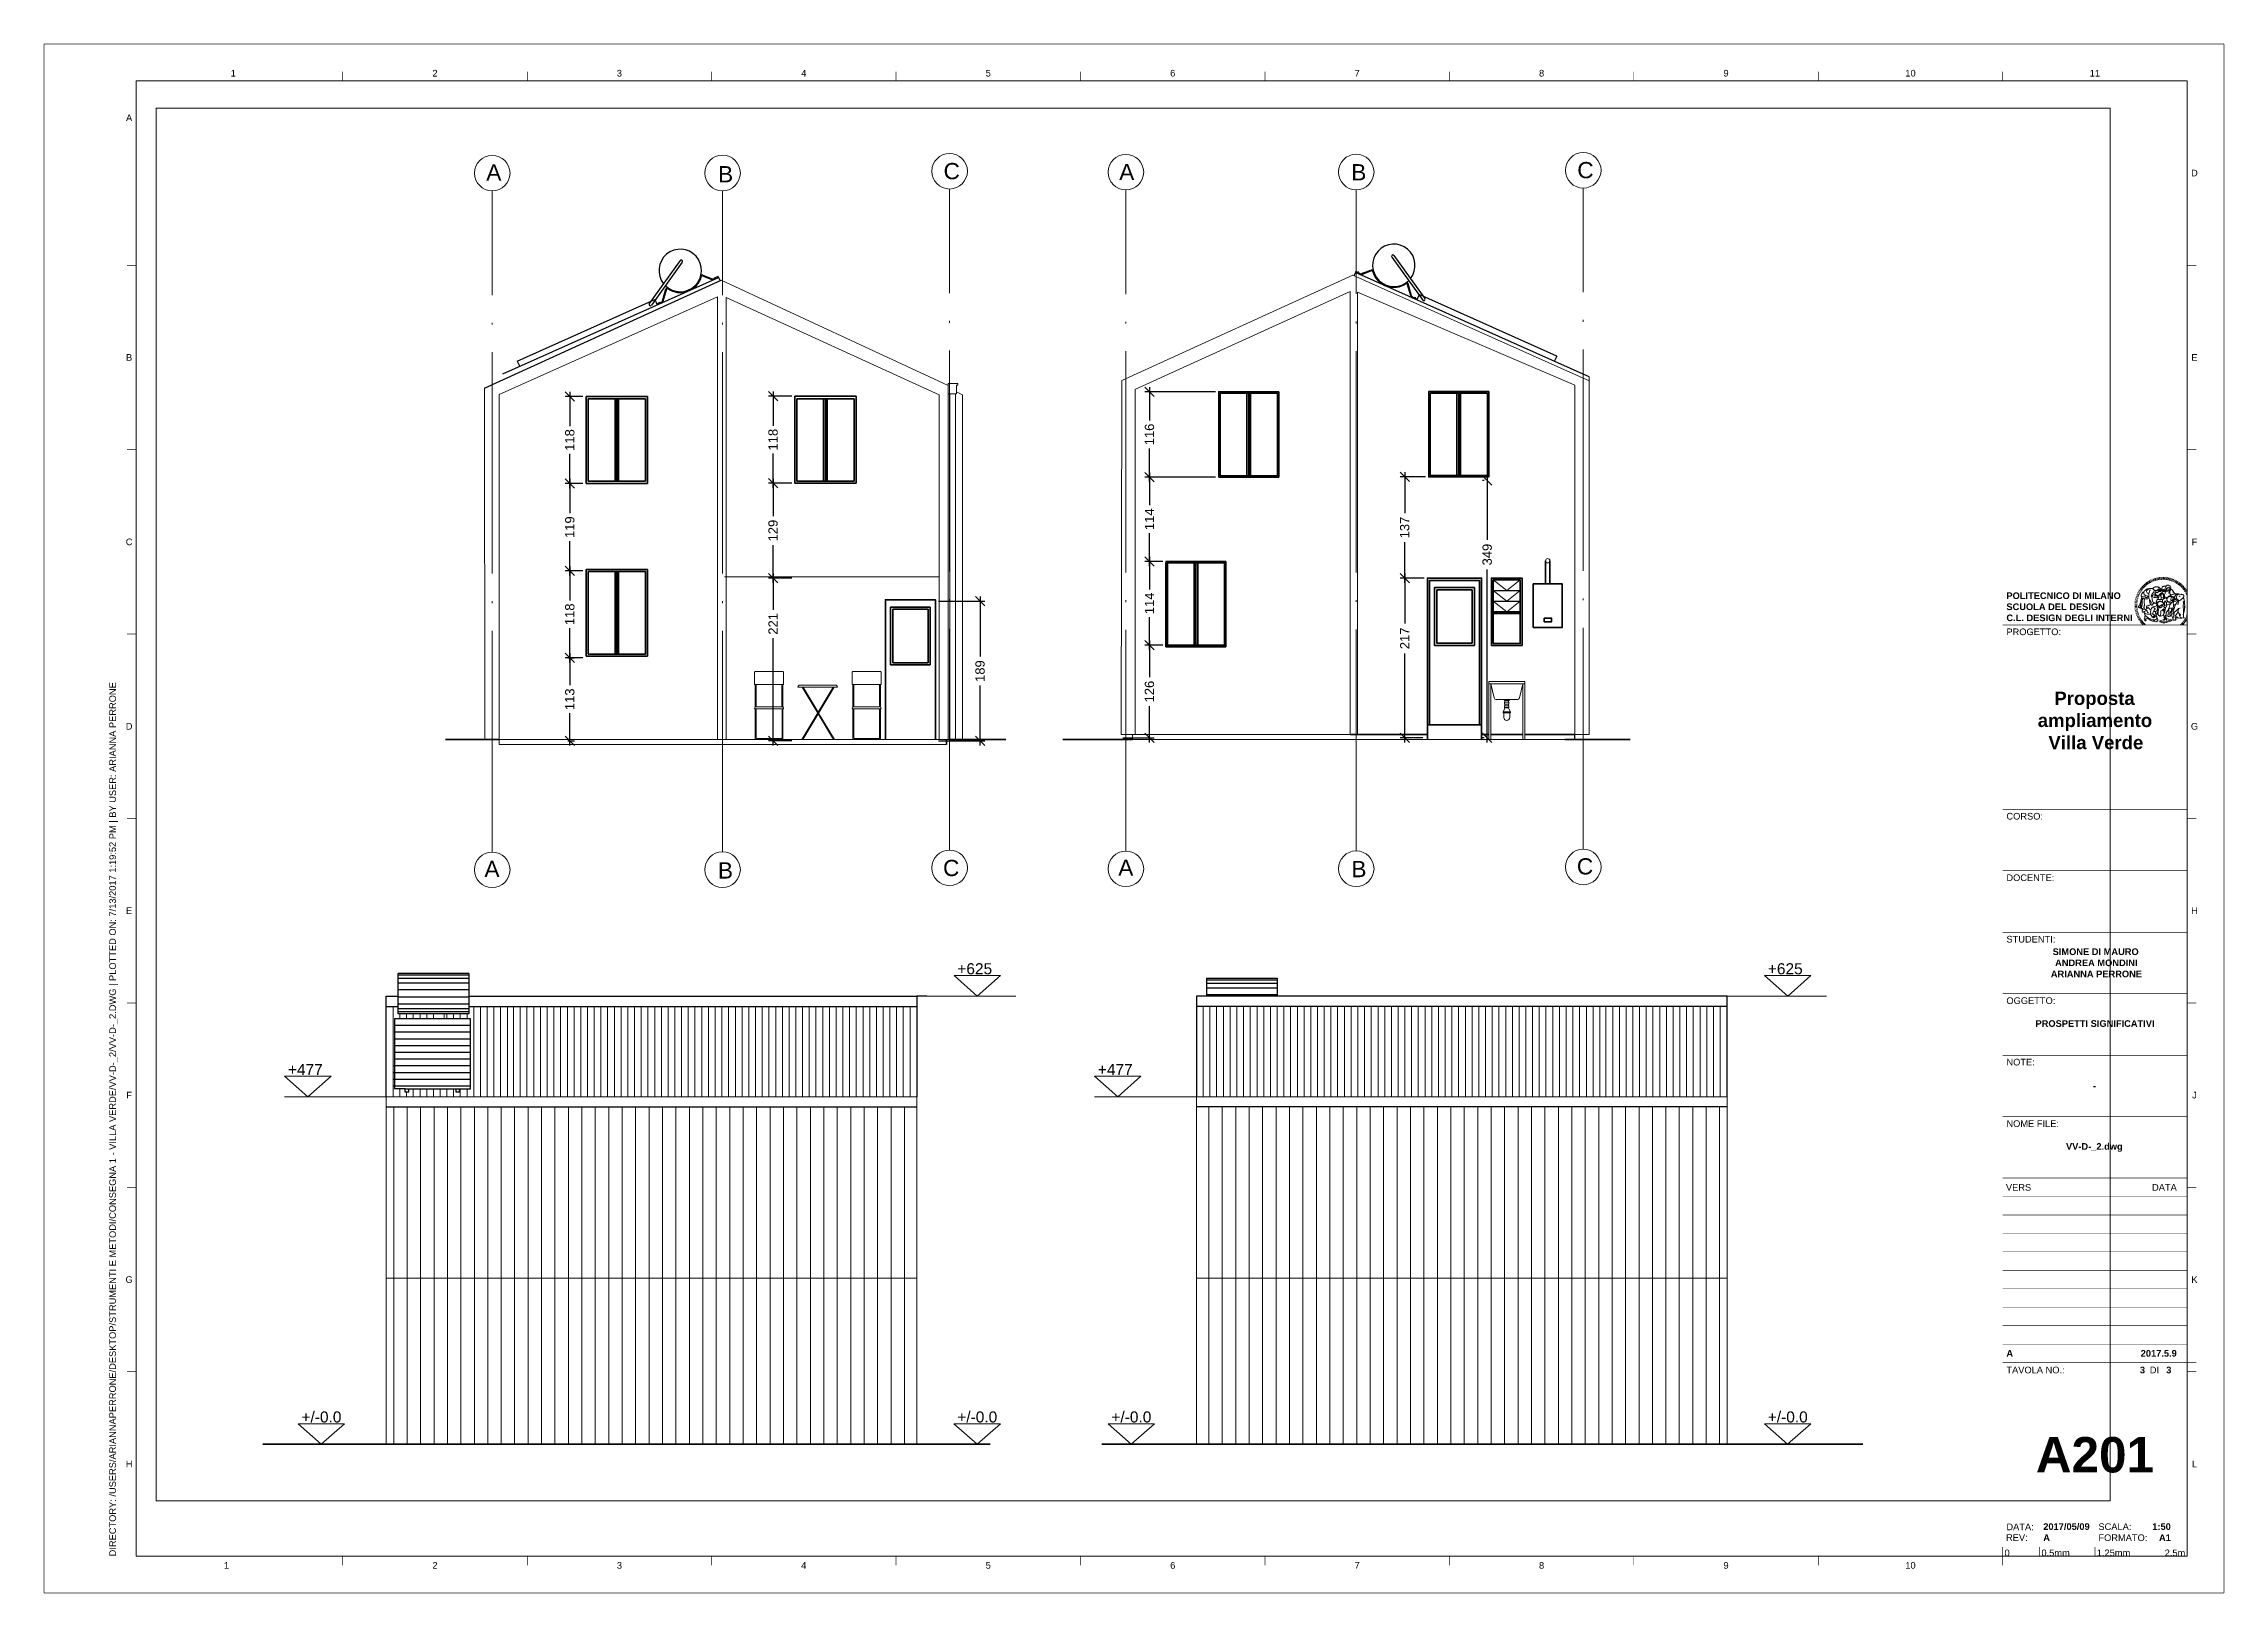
# Paper-space layout 'PROSETT' of a CAD drawing. Header units: metres, sheet in millimetres. Extents: x 0 to 591, y 0 to 420.
# The model-space entities are those that its viewports show. They can reach past a viewport. Long polylines and large blocks are cut down to what shows.
import ezdxf
from ezdxf.enums import TextEntityAlignment as Align

# ---------------------------------------------------------------- set-up
doc = ezdxf.new("R2010")
doc.units = ezdxf.units.M
doc.header["$LTSCALE"] = 5
doc.header["$MEASUREMENT"] = 0
doc.set_wipeout_variables(frame=1)
doc.linetypes.add('ACAD_ISO04W100', pattern=[30, 24, -3, 0, -3])
doc.layers.get('0').update_dxf_attribs({"color": 30})
doc.layers.get('DEFPOINTS').update_dxf_attribs({"color": 210})
for name, color, linetype, lineweight in [('A-ANNO-DIMS', 3, 'Continuous', 18), ('A-ANNO-NOTE', 7, 'Continuous', 35), ('A-ANNO-SYMB', 3, 'Continuous', 18), ('A-ANNO-TEXT', 3, 'Continuous', 18), ('A-ELEV-IDEN', 3, 'Continuous', 18), ('A-ELEV-MBE1', 7, 'Continuous', 35), ('A-ELEV-MBE2', 4, 'Continuous', 25), ('A-ELEV-PATT', 8, 'Continuous', 18), ('A-FLOR-PATT', 8, 'Continuous', 18), ('A-FURN', 8, 'Continuous', 18), ('G-ANNO-LOGO', 3, 'Continuous', 18), ('G-ANNO-TEXT', 3, 'Continuous', 18), ('G-ANNO-TTLB', 3, 'Continuous', 18)]:
    doc.layers.add(name, color=color, linetype=linetype, lineweight=lineweight)
doc.layers.add('Cornice', color=30, linetype='Continuous', plot=False)
doc.layers.add('G-ANNO-NPLT', color=210, linetype='Continuous', lineweight=18, plot=False)
doc.styles.add('ARIAL', font='Arial.ttf')
doc.styles.add('ARIAL-BOLD', font='Arial Bold.ttf')
doc.styles.add('E-ARIAL', font='Arial.ttf')
doc.styles.get("Standard").update_dxf_attribs({"font": 'Arial.ttf'})
doc.dimstyles.new('TICK_36', dxfattribs={"dimtxt": 3.6, "dimasz": 3.6, "dimexe": 1.8, "dimexo": 1.2, "dimgap": 1.8, "dimtad": 0, "dimdec": 0, "dimzin": 0, "dimdsep": 46, "dimtxsty": 'ARIAL', "dimblk": 'OBLIQUE', "dimcen": 1.8, "dimdle": 1.8, "dimclrd": 256, "dimclrt": 256, "dimadec": 0, "dimazin": 0, "dimtfac": 1, "dimtdec": 0, "dimtmove": 1, "dimatfit": 3, "dimldrblk": 'OPEN90', "dimfxl": 1, "dimtfill": 1, "dimtolj": 1, "dimtzin": 0, "dimarcsym": 0})

psp = doc.layouts.new('PROSETT')

# ---------------------------------------------------------------- texts
at = {"layer": 'G-ANNO-TEXT', "style": 'ARIAL'}
for s, p in [('1', (51.29, 412.46)), ('2', (105.94, 412.46)), ('3', (155.94, 412.46)), ('4', (205.94, 412.46)), ('5', (255.94, 412.46)), ('6', (305.94, 412.46)), ('7', (355.94, 412.46)), ('8', (405.94, 412.46)), ('9', (455.94, 412.46)), ('10', (505.94, 412.46)), ('11', (555.94, 412.46)), ('A', (23.03, 400.37)), ('D', (582.92, 385.39)), ('B', (23.03, 335.39)), ('E', (582.92, 335.39)), ('C', (23.03, 285.39)), ('F', (582.92, 285.39)), ('D', (23.03, 235.39)), ('E', (23.03, 185.39)), ('F', (23.03, 135.39)), ('G', (23.03, 85.39)), ('H', (23.03, 35.39)), ('1', (49.43, 7.9)), ('2', (105.94, 7.9)), ('3', (155.94, 7.9)), ('4', (205.94, 7.9)), ('5', (255.94, 7.9)), ('6', (305.94, 7.9)), ('7', (355.94, 7.9)), ('8', (405.94, 7.9)), ('9', (455.94, 7.9)), ('10', (505.94, 7.9))]:
    psp.add_text(s, height=1.8, dxfattribs=at).set_placement(p, align=Align.MIDDLE_CENTER)
at = {"layer": 'G-ANNO-TEXT', "insert": (17.65, 10.34), "char_height": 1.8, "attachment_point": 1, "rotation": 90, "style": 'ARIAL'}
psp.add_mtext_dynamic_manual_height_columns('DIRECTORY: /USERS/ARIANNAPERRONE/DESKTOP/STRUMENTI E METODI/CONSEGNA 1 - VILLA VERDE/VV-D-_2/VV-D-_2.DWG | PLOTTED ON: 7/13/2017 1:19:52 PM | BY USER: ARIANNA PERRONE', width=412.209, gutter_width=9, heights=[0], dxfattribs=at)

msp = doc.modelspace()

# ---------------------------------------------------------------- texts
at = {"layer": 'A-ANNO-DIMS'}
for s, p in [('+625', (3128.2, 4027.9)), ('+625', (4226.8, 4027.9)), ('+477', (2220.9, 3891.3)), ('+477', (3318.7, 3891.3)), ('+/-0.0', (2239.2, 3420.3)), ('+/-0.0', (3128.1, 3420.3)), ('+/-0.0', (3337, 3420.3)), ('+/-0.0', (4226.7, 3420.3))]:
    msp.add_text(s, height=15.01, dxfattribs=at).set_placement(p)
at = {"layer": 'A-ANNO-SYMB', "char_height": 22, "attachment_point": 1, "style": 'ARIAL'}
for s, insert in [('A', (2489.7, 5125.9)), ('B', (2803.9, 5123.5)), ('C', (3109.5, 5127.7)), ('A', (3347.6, 5126.5)), ('B', (3662.1, 5126.1)), ('C', (3968.5, 5129)), ('A', (2487.2, 4181.7)), ('B', (2803.7, 4179.7)), ('C', (3108.8, 4183)), ('A', (3346.3, 4183.4)), ('B', (3662.3, 4181.5)), ('C', (3967.9, 4185.2))]:
    msp.add_mtext_dynamic_manual_height_columns(s, width=37.201, gutter_width=2.5, heights=[0], dxfattribs=dict(at, insert=insert))

# ---------------------------------------------------------------- blocks, each defined once
blk = doc.blocks.new('logoPolimi')
for p, q in [((-1.49, 1.84), (-1.36, 1.68)), ((-1.41, 1.91), (-1.28, 1.74)), ((-1.32, 1.97), (-1.2, 1.8)), ((-1.22, 2.03), (-1.11, 1.85)), ((-1.13, 2.09), (-1.03, 1.9)), ((-1.03, 2.14), (-0.94, 1.95)), ((-0.93, 2.18), (-0.84, 1.99)), ((-0.83, 2.22), (-0.75, 2.03)), ((-0.72, 2.26), (-0.66, 2.06)), ((-0.61, 2.29), (-0.56, 2.09)), ((-0.51, 2.32), (-0.46, 2.11)), ((-0.4, 2.34), (-0.36, 2.13)), ((-0.29, 2.35), (-0.26, 2.14)), ((-0.18, 2.36), (-0.16, 2.15)), ((-0.07, 2.37), (-0.06, 2.16)), ((0.04, 2.37), (0.04, 2.16)), ((0.15, 2.36), (0.14, 2.16)), ((0.26, 2.36), (0.24, 2.15)), ((0.37, 2.34), (0.34, 2.13)), ((0.48, 2.32), (0.44, 2.12)), ((0.59, 2.3), (0.54, 2.09)), ((0.69, 2.27), (0.63, 2.07)), ((0.8, 2.23), (0.73, 2.03)), ((0.9, 2.19), (0.82, 2)), ((1, 2.15), (0.91, 1.96)), ((1.1, 2.1), (1, 1.91)), ((1.2, 2.04), (1.09, 1.86)), ((1.29, 1.99), (1.18, 1.81)), ((1.38, 1.92), (1.26, 1.75)), ((1.47, 1.86), (1.34, 1.69)), ((-2.37, 0.12), (-2.16, 0.11)), ((-2.37, 0.01), (-2.16, 0.01)), ((-2.36, 0.23), (-2.15, 0.21)), ((-2.35, 0.34), (-2.14, 0.31)), ((-2.33, 0.45), (-2.12, 0.41)), ((-2.3, 0.55), (-2.1, 0.51)), ((-2.28, 0.66), (-2.07, 0.6)), ((-2.24, 0.77), (-2.04, 0.7)), ((-2.2, 0.87), (-2.01, 0.79)), ((-2.16, 0.97), (-1.97, 0.89)), ((-2.11, 1.07), (-1.93, 0.98)), ((-2.06, 1.17), (-1.88, 1.07)), ((-2.01, 1.26), (-1.83, 1.15)), ((-1.94, 1.36), (-1.77, 1.24)), ((-1.88, 1.45), (-1.71, 1.32)), ((-1.84, 0.03), (-1.82, 0.35)), ((-1.81, 1.53), (-1.65, 1.4)), ((-1.74, 1.61), (-1.58, 1.47)), ((-1.73, 0.59), (-1.73, 0.59)), ((-1.73, 0.59), (-1.73, 0.59)), ((-1.66, 1.69), (-1.51, 1.54)), ((-1.65, 0.57), (-1.65, 0.57)), ((-1.59, 1.12), (-1.59, 1.12)), ((-1.58, 1.77), (-1.44, 1.61)), ((-1.51, 0.55), (-1.51, 0.55)), ((-1.51, 0.55), (-1.51, 0.55)), ((-1.31, 0.79), (-1.21, 0.75)), ((-1.21, 0.75), (-1.31, 0.79)), ((-1.21, 0.75), (-1.31, 0.79)), ((-1.21, 0.75), (-1.21, 0.75)), ((-1.21, 0.75), (-1.21, 0.75)), ((-1.19, 0.76), (-1.19, 0.76)), ((-1.19, 0.76), (-1.19, 0.76)), ((-1.17, 0.99), (-1.18, 0.99)), ((-1.18, 0.99), (-1.17, 0.99)), ((-1.16, 0.57), (-1.16, 0.57)), ((-1.16, 0.57), (-1.16, 0.57)), ((-1.1, 0.01), (-0.99, 0.06)), ((-0.99, 0.06), (-1.1, 0.01)), ((-0.99, 0.06), (-1.1, 0.01)), ((-0.99, 0.06), (-0.99, 0.06)), ((-0.99, 0.06), (-0.99, 0.06)), ((-0.97, 0.79), (-0.98, 0.79)), ((-0.89, 0.84), (-0.97, 0.79)), ((-0.97, 0.79), (-0.89, 0.84)), ((-0.96, 1.41), (-0.96, 1.41)), ((-0.96, 1.41), (-0.96, 1.41)), ((-0.89, 0.84), (-0.82, 0.87)), ((-0.82, 0.87), (-0.89, 0.84)), ((-0.89, 0.84), (-0.82, 0.87)), ((-0.88, 0.83), (-0.89, 0.84)), ((-0.85, 1.39), (-0.85, 1.39)), ((-0.85, 1.39), (-0.85, 1.39)), ((-0.84, 0.14), (-0.84, 0.14)), ((-0.77, 1.08), (-0.78, 1.08)), ((-0.78, 1.08), (-0.77, 1.08)), ((-0.61, 1.12), (-0.77, 1.08)), ((-0.77, 1.08), (-0.61, 1.12)), ((-0.77, 1.08), (-0.61, 1.12)), ((-0.75, 1.3), (-0.76, 1.29)), ((-0.76, 1.29), (-0.75, 1.3)), ((-0.65, 0.99), (-0.7, 0.96)), ((-0.69, 0.18), (-0.68, 0.18)), ((-0.66, 0.93), (-0.66, 0.93)), ((-0.66, 0.93), (-0.64, 0.93)), ((-0.66, 0.93), (-0.66, 0.93)), ((-0.66, 0.93), (-0.66, 0.93)), ((-0.63, 1.01), (-0.63, 1.01)), ((-0.63, 1.01), (-0.62, 1.01)), ((-0.63, 0.66), (-0.63, 0.66)), ((-0.6, 1.12), (-0.61, 1.12)), ((-0.61, 1.12), (-0.6, 1.12)), ((-0.61, 1.12), (-0.6, 1.12)), ((-0.61, 0.86), (-0.57, 0.85)), ((-0.57, 0.85), (-0.61, 0.86)), ((-0.61, 0.86), (-0.57, 0.85)), ((-0.53, 1.08), (-0.6, 1.12)), ((-0.6, 1.12), (-0.6, 1.11)), ((-0.6, 1.12), (-0.53, 1.08)), ((-0.57, 0.8), (-0.59, 0.8)), ((-0.57, 0.85), (-0.53, 0.84)), ((-0.57, 0.85), (-0.57, 0.85)), ((-0.57, 0.85), (-0.57, 0.85)), ((-0.57, 0.85), (-0.53, 0.84)), ((-0.56, 0.29), (-0.49, 0.48)), ((-0.56, 0.14), (-0.56, 0.29)), ((-0.5, 0.11), (-0.56, 0.14)), ((-0.53, 0.84), (-0.51, 0.84)), ((-0.53, 0.84), (-0.51, 0.84)), ((-0.53, 0.84), (-0.53, 0.84)), ((-0.51, 0.11), (-0.51, 0.11)), ((-0.51, 0.11), (-0.51, 0.11)), ((-0.34, 0.33), (-0.5, 0.11)), ((-0.49, 0.48), (-0.41, 0.55)), ((-0.42, 0.8), (-0.47, 0.79)), ((-0.42, 0.8), (-0.47, 0.79)), ((-0.47, 0.79), (-0.45, 0.76)), ((-0.47, 0.79), (-0.45, 0.76)), ((-0.45, 1.14), (-0.42, 1.11)), ((-0.42, 1.26), (-0.36, 1.22)), ((-0.41, 0.55), (-0.34, 0.49)), ((-0.4, 1.37), (-0.38, 1.38)), ((-0.39, 1.37), (-0.4, 1.37)), ((-0.35, 1.33), (-0.4, 1.37)), ((-0.39, 1.24), (-0.4, 1.23)), ((-0.38, 1.14), (-0.38, 1.14)), ((-0.34, 0.49), (-0.09, 0.48)), ((-0.16, 0.32), (-0.34, 0.33)), ((-0.14, 0.32), (-0.31, 0.34)), ((-0.28, 1.3), (-0.29, 1.3)), ((-0.28, 1.3), (-0.28, 1.3)), ((-0.16, 1.24), (-0.16, 1.25)), ((-0.16, 1.25), (-0.16, 1.25)), ((-0.16, 0.49), (-0.14, 0.64)), ((-0.06, 0.27), (-0.16, 0.32)), ((-0.1, 0.88), (-0.09, 0.87)), ((-0.08, 1.37), (-0.08, 1.38)), ((-0.08, 1.23), (-0.05, 1.21)), ((-0.05, 1.21), (-0.08, 1.23)), ((-0.08, 1.23), (-0.05, 1.21)), ((-0.03, 0.26), (-0.06, 0.27)), ((-0.05, 1.21), (-0.04, 1.21)), ((-0.04, 1.21), (-0.05, 1.21)), ((-0.04, 1.21), (-0.04, 1.21)), ((-0.04, 1.21), (-0.04, 1.21)), ((-0.04, 0.48), (-0.03, 0.26)), ((0.03, 1.15), (0.03, 1.15)), ((0.03, 0.66), (0.03, 0.67)), ((0.07, 0.58), (0.07, 0.57)), ((0.1, 1.18), (0.1, 1.18)), ((0.1, 0.84), (0.1, 0.84)), ((0.13, 1.32), (0.17, 1.19)), ((0.14, 0.71), (0.34, 0.65)), ((0.31, 0.56), (0.17, 0.63)), ((0.27, 1.61), (0.27, 1.61)), ((0.27, 1.61), (0.27, 1.61)), ((0.27, 1.61), (0.27, 1.61)), ((0.29, 1.29), (0.29, 1.29)), ((0.29, 1.29), (0.29, 1.29)), ((0.29, 1.29), (0.29, 1.29)), ((0.29, 1.29), (0.29, 1.29)), ((0.33, 0.49), (0.34, 0.49)), ((0.33, 0.03), (0.35, 0.03)), ((0.33, 0.03), (0.35, 0.03)), ((0.34, 0.65), (0.34, 0.64)), ((0.35, 0.03), (0.57, 0.06)), ((0.35, 0.03), (0.57, 0.06)), ((0.35, 0.03), (0.35, 0.03)), ((0.35, 0.03), (0.35, 0.03)), ((0.38, 1.36), (0.37, 1.35)), ((0.38, 0.34), (0.37, 0.34)), ((0.38, 0.34), (0.38, 0.34)), ((0.43, 0.67), (0.39, 0.64)), ((0.49, 1.05), (0.51, 1.13)), ((0.51, 1.13), (0.49, 1.05)), ((0.49, 1.05), (0.51, 1.13)), ((0.51, 1.31), (0.5, 1.29)), ((0.51, 1.13), (0.52, 1.23)), ((0.52, 1.23), (0.51, 1.23)), ((0.51, 1.23), (0.52, 1.23)), ((0.52, 1.23), (0.51, 1.13)), ((0.51, 1.13), (0.52, 1.23)), ((0.52, 1.24), (0.6, 1.37)), ((0.52, 1.23), (0.6, 1.36)), ((0.6, 1.36), (0.52, 1.23)), ((0.52, 1.23), (0.52, 1.23)), ((0.52, 1.23), (0.52, 1.24)), ((0.52, 1.23), (0.52, 1.23)), ((0.55, 1.07), (0.53, 1.06)), ((0.53, 1.04), (0.53, 1.06)), ((0.53, 1.05), (0.53, 1.04)), ((0.54, 0.3), (0.63, 0.32)), ((0.54, -0.08), (0.61, 0.06)), ((0.61, 0.06), (0.54, -0.08)), ((0.54, -0.08), (0.61, 0.06)), ((0.56, 0.19), (0.59, 0.21)), ((0.57, 1.07), (0.57, 1.07)), ((0.57, 1.07), (0.57, 1.07)), ((0.57, 1.07), (0.57, 1.07)), ((0.57, 1.07), (0.57, 1.07)), ((0.57, 1.07), (0.57, 1.07)), ((0.57, 1.07), (0.57, 1.07)), ((0.57, 1.07), (0.57, 1.07)), ((0.58, 0.3), (0.59, 0.29)), ((0.59, 0.78), (0.59, 0.79)), ((0.59, 0.79), (0.59, 0.79)), ((0.59, 0.79), (0.59, 0.79)), ((0.59, 0.79), (0.59, 0.78)), ((0.61, 0.06), (0.6, 0.07)), ((0.6, 0.07), (0.61, 0.06)), ((0.61, 0.06), (0.61, 0.07)), ((0.62, 0.21), (0.65, 0.22)), ((0.64, 1.37), (0.65, 1.37)), ((0.69, 0.86), (0.68, 0.86)), ((0.68, 0.86), (0.69, 0.86)), ((0.68, 0.76), (0.68, 0.76)), ((0.76, 0.26), (0.76, 0.26)), ((0.82, 0.35), (0.84, 0.36)), ((0.82, 0.35), (0.82, 0.35)), ((0.84, 0.36), (0.84, 0.37)), ((0.85, 0.34), (1.05, 0.35)), ((0.93, 1.05), (0.93, 1.05)), ((0.93, 1.05), (0.93, 1.05)), ((0.93, 1.05), (0.93, 1.04)), ((0.93, 1.05), (0.93, 1.05)), ((0.97, 0.66), (0.96, 0.66)), ((1.01, 0.97), (0.98, 0.96)), ((1.17, 0.96), (1.17, 0.95)), ((1.17, 0.95), (1.17, 0.95)), ((1.34, 0.37), (1.26, 0.04)), ((1.27, 0.37), (1.27, 0.38)), ((1.28, 0.95), (1.28, 0.95)), ((1.37, 0.73), (1.46, 0.81)), ((1.41, 0.4), (1.41, 0.41)), ((1.56, 1.79), (1.42, 1.63)), ((1.64, 1.71), (1.49, 1.56)), ((1.49, 0.9), (1.57, 0.92)), ((1.72, 1.63), (1.56, 1.49)), ((1.67, 0.6), (1.57, 0.53)), ((1.79, 1.55), (1.63, 1.41)), ((1.86, 1.47), (1.7, 1.34)), ((1.93, 1.38), (1.76, 1.26)), ((1.99, 1.29), (1.81, 1.17)), ((2.05, 1.19), (1.87, 1.09)), ((2.1, 1.1), (1.92, 1)), ((2.15, 1), (1.96, 0.91)), ((2.19, 0.9), (2, 0.82)), ((2.23, 0.79), (2.04, 0.72)), ((2.27, 0.69), (2.07, 0.63)), ((2.3, 0.58), (2.09, 0.53)), ((2.32, 0.47), (2.12, 0.43)), ((2.34, 0.37), (2.13, 0.33)), ((2.36, 0.26), (2.15, 0.23)), ((2.37, 0.15), (2.16, 0.13)), ((2.37, 0.04), (2.16, 0.03)), ((-2.37, -0.1), (-2.16, -0.09)), ((-2.36, -0.21), (-2.15, -0.19)), ((-2.35, -0.32), (-2.14, -0.29)), ((-2.33, -0.43), (-2.12, -0.39)), ((-2.31, -0.54), (-2.1, -0.49)), ((-2.28, -0.65), (-2.08, -0.59)), ((-2.25, -0.75), (-2.05, -0.69)), ((-2.21, -0.86), (-2.02, -0.78)), ((-2.17, -0.96), (-1.98, -0.87)), ((-2.12, -1.06), (-1.93, -0.96)), ((-2.07, -1.16), (-1.89, -1.05)), ((-2.04, -0.15), (-1.97, -0.2)), ((-2.01, -1.25), (-1.84, -1.14)), ((-1.95, -1.34), (-1.78, -1.22)), ((-1.89, -1.43), (-1.72, -1.31)), ((-1.82, -1.52), (-1.66, -1.38)), ((-1.75, -1.6), (-1.59, -1.46)), ((-1.67, -1.68), (-1.52, -1.53)), ((-1.58, -0.12), (-1.6, -0.18)), ((-1.6, -0.18), (-1.58, -0.28)), ((-1.57, -0.54), (-1.59, -0.54)), ((-1.59, -0.54), (-1.59, -0.54)), ((-1.59, -1.76), (-1.45, -1.6)), ((-1.56, -0.32), (-1.56, -0.31)), ((-1.56, -0.31), (-1.56, -0.31)), ((-1.53, -0.65), (-1.53, -0.65)), ((-1.53, -0.65), (-1.53, -0.65)), ((-1.51, -1.83), (-1.37, -1.67)), ((-1.48, -0.86), (-1.48, -0.85)), ((-1.42, -0.37), (-1.42, -0.37)), ((-1.42, -1.9), (-1.29, -1.73)), ((-1.38, -0.46), (-1.38, -0.46)), ((-1.33, -1.96), (-1.21, -1.79)), ((-1.31, -0.24), (-1.31, -0.23)), ((-1.31, -0.23), (-1.31, -0.24)), ((-1.23, -0.19), (-1.23, -0.19)), ((-1.23, -0.19), (-1.23, -0.19)), ((-1.23, -0.19), (-1.23, -0.19)), ((-1.23, -0.19), (-1.23, -0.19)), ((-1.01, -0.39), (-1.02, -0.39)), ((-1.02, -0.39), (-1.01, -0.39)), ((-1.02, -0.7), (-1.02, -0.7)), ((-1.02, -0.7), (-1.02, -0.7)), ((-1.02, -0.7), (-1.02, -0.7)), ((-0.79, -0.51), (-0.83, -0.58)), ((-0.83, -0.58), (-0.79, -0.51)), ((-0.83, -0.58), (-0.79, -0.51)), ((-0.78, -1.05), (-0.83, -0.94)), ((-0.83, -0.94), (-0.78, -1.05)), ((-0.83, -0.94), (-0.83, -0.94)), ((-0.83, -0.94), (-0.78, -1.05)), ((-0.82, -1.23), (-0.82, -1.23)), ((-0.82, -1.23), (-0.77, -1.23)), ((-0.77, -1.23), (-0.82, -1.23)), ((-0.82, -1.23), (-0.82, -1.23)), ((-0.77, -1.23), (-0.82, -1.23)), ((-0.75, -0.96), (-0.8, -0.89)), ((-0.8, -0.89), (-0.79, -0.92)), ((-0.79, -0.92), (-0.8, -0.89)), ((-0.8, -0.89), (-0.75, -0.96)), ((-0.79, -0.92), (-0.8, -0.89)), ((-0.8, -0.89), (-0.8, -0.89)), ((-0.8, -0.89), (-0.75, -0.96)), ((-0.79, -0.92), (-0.78, -0.95)), ((-0.78, -0.95), (-0.79, -0.92)), ((-0.78, -0.95), (-0.79, -0.92)), ((-0.77, -0.49), (-0.78, -0.48)), ((-0.78, -0.48), (-0.77, -0.49)), ((-0.78, -0.95), (-0.76, -1)), ((-0.76, -1), (-0.78, -0.95)), ((-0.76, -1), (-0.78, -0.95)), ((-0.71, -0.89), (-0.75, -0.87)), ((-0.75, -0.87), (-0.71, -0.89)), ((-0.75, -0.87), (-0.71, -0.89)), ((-0.72, -1.01), (-0.75, -0.96)), ((-0.75, -0.96), (-0.72, -1.01)), ((-0.75, -0.96), (-0.72, -1.01)), ((-0.64, -0.93), (-0.71, -0.89)), ((-0.71, -0.89), (-0.64, -0.93)), ((-0.71, -0.89), (-0.64, -0.93)), ((-0.66, -0.53), (-0.66, -0.53)), ((-0.66, -0.53), (-0.66, -0.53)), ((-0.66, -0.53), (-0.66, -0.53)), ((-0.39, -0.81), (-0.51, -0.69)), ((-0.51, -1.04), (-0.5, -1.04)), ((-0.48, -0.42), (-0.48, -0.42)), ((-0.48, -0.42), (-0.48, -0.42)), ((-0.48, -0.42), (-0.48, -0.42)), ((-0.41, -0.51), (-0.41, -0.51)), ((-0.38, -0.05), (-0.39, -0.12)), ((-0.39, -0.12), (-0.37, -0.1)), ((-0.35, -0.14), (-0.37, -0.08)), ((-0.37, -0.09), (-0.37, -0.09)), ((-0.33, -0.12), (-0.35, -0.14)), ((-0.32, -0.14), (-0.35, -0.14)), ((-0.35, -0.18), (-0.34, -0.22)), ((-0.34, -0.08), (-0.29, -0.16)), ((-0.34, -0.22), (-0.34, -0.22)), ((-0.27, -0.17), (-0.32, -0.14)), ((-0.25, -0.91), (-0.26, -0.9)), ((-0.26, -1.29), (0.1, -1.2)), ((0.1, -1.2), (-0.26, -1.29)), ((0.08, -1.4), (-0.26, -1.29)), ((-0.26, -1.29), (0.08, -1.4)), ((-0.26, -1.38), (-0.26, -1.29)), ((-0.26, -1.29), (-0.26, -1.29)), ((-0.26, -1.29), (-0.26, -1.38)), ((-0.26, -1.29), (0.08, -1.4)), ((-0.26, -1.29), (-0.26, -1.29)), ((0.08, -1.49), (-0.26, -1.38)), ((-0.26, -1.38), (0.09, -1.49)), ((-0.14, -0.15), (-0.16, -0.13)), ((-0.11, -0.04), (-0.12, -0.05)), ((-0.04, -0.41), (-0.01, -0.44)), ((-0.01, -0.44), (-0.04, -0.41)), ((-0.04, -0.41), (-0.01, -0.44)), ((0.07, -0.84), (0.07, -0.84)), ((0.07, -0.84), (0.07, -0.84)), ((0.1, -1.2), (0.08, -1.32)), ((0.08, -1.32), (0.13, -1.2)), ((0.08, -1.4), (0.72, -1.22)), ((0.72, -1.22), (0.08, -1.4)), ((0.08, -1.4), (0.72, -1.22)), ((0.72, -1.31), (0.08, -1.49)), ((0.08, -1.44), (0.08, -1.4)), ((0.08, -1.4), (0.08, -1.44)), ((0.08, -1.4), (0.08, -1.49)), ((0.08, -1.49), (0.08, -1.44)), ((0.08, -1.44), (0.08, -1.44)), ((0.08, -1.44), (0.08, -1.45)), ((0.08, -1.45), (0.08, -1.46)), ((0.08, -1.46), (0.08, -1.49)), ((0.1, -1.01), (0.09, -0.86)), ((0.1, -1.01), (0.09, -0.86)), ((0.09, -1.49), (0.72, -1.31)), ((0.1, -1.2), (0.12, -1.04)), ((0.12, -1.04), (0.1, -1.2)), ((0.13, -1.2), (0.1, -1.2)), ((0.1, -1.2), (0.13, -1.2)), ((0.13, -1.2), (0.1, -1.2)), ((0.1, -1.2), (0.1, -1.2)), ((0.11, -0.44), (0.11, -0.44)), ((0.11, -0.44), (0.11, -0.44)), ((0.12, -0.21), (0.12, -0.21)), ((0.12, -0.21), (0.12, -0.21)), ((0.12, -0.21), (0.12, -0.21)), ((0.12, -0.21), (0.12, -0.21)), ((0.12, -0.21), (0.12, -0.21)), ((0.12, -0.21), (0.12, -0.21)), ((0.12, -0.21), (0.12, -0.21)), ((0.12, -0.21), (0.12, -0.21)), ((0.12, -0.21), (0.12, -0.21)), ((0.12, -0.21), (0.12, -0.21)), ((0.12, -0.21), (0.12, -0.21)), ((0.12, -0.21), (0.12, -0.21)), ((0.12, -0.21), (0.12, -0.21)), ((0.12, -0.56), (0.14, -0.53)), ((0.14, -0.53), (0.12, -0.56)), ((0.12, -0.56), (0.14, -0.53)), ((0.12, -1.04), (0.12, -1.04)), ((0.12, -1.04), (0.12, -1.04)), ((0.12, -1.04), (0.12, -1.04)), ((0.21, -0.99), (0.13, -1.2)), ((0.13, -1.2), (0.21, -0.99)), ((0.36, -1.14), (0.13, -1.2)), ((0.13, -1.2), (0.26, -1.17)), ((0.14, -0.53), (0.16, -0.49)), ((0.16, -0.49), (0.14, -0.53)), ((0.14, -0.53), (0.16, -0.49)), ((0.16, -0.49), (0.16, -0.49)), ((0.16, -0.49), (0.16, -0.49)), ((0.28, -1.19), (0.21, -0.99)), ((0.21, -0.99), (0.31, -1.27)), ((0.24, -0.17), (0.24, -0.16)), ((0.24, -0.16), (0.24, -0.17)), ((0.25, -0.84), (0.25, -0.88)), ((0.25, -0.88), (0.25, -0.84)), ((0.25, -0.88), (0.25, -0.84)), ((0.25, -0.88), (0.29, -1.17)), ((0.26, -0.88), (0.25, -0.88)), ((0.31, -1.27), (0.25, -0.88)), ((0.26, -1.17), (0.28, -1.16)), ((0.28, -1.16), (0.36, -1.14)), ((0.29, -1.17), (0.28, -1.19)), ((0.36, -1.14), (0.72, -1.22)), ((0.72, -1.22), (0.36, -1.14)), ((0.49, -0.31), (0.49, -0.31)), ((0.49, -0.31), (0.49, -0.31)), ((0.5, -0.27), (0.5, -0.27)), ((0.51, -0.27), (0.51, -0.27)), ((0.72, -0.81), (0.75, -0.89)), ((0.72, -1.22), (0.72, -1.31)), ((0.72, -1.31), (0.72, -1.22)), ((0.74, -0.23), (0.74, -0.23)), ((0.74, -0.23), (0.75, -0.24)), ((0.75, -0.23), (0.75, -0.23)), ((0.86, -0.25), (0.82, -0.34)), ((0.87, -0.22), (0.86, -0.23)), ((0.87, -0.22), (0.86, -0.25)), ((0.96, -0.58), (0.96, -0.57)), ((1.05, -1.05), (1.04, -1.05)), ((1.28, -2), (1.17, -1.82)), ((1.37, -1.93), (1.25, -1.76)), ((1.31, -0.27), (1.3, -0.26)), ((1.3, -0.26), (1.3, -0.26)), ((1.3, -0.26), (1.3, -0.26)), ((1.3, -0.26), (1.31, -0.27)), ((1.3, -0.26), (1.3, -0.26)), ((1.46, -1.87), (1.33, -1.7)), ((1.54, -1.8), (1.41, -1.64)), ((1.63, -1.72), (1.48, -1.57)), ((1.71, -1.65), (1.55, -1.5)), ((1.78, -1.57), (1.62, -1.43)), ((1.85, -1.48), (1.69, -1.35)), ((1.92, -1.39), (1.75, -1.27)), ((1.98, -1.3), (1.81, -1.19)), ((2.04, -1.21), (1.86, -1.1)), ((2.09, -1.11), (1.91, -1.01)), ((2.14, -1.01), (1.95, -0.92)), ((2.19, -0.91), (1.99, -0.83)), ((2.23, -0.81), (2.03, -0.74)), ((2.26, -0.7), (2.06, -0.64)), ((2.29, -0.6), (2.09, -0.55)), ((2.32, -0.49), (2.11, -0.45)), ((2.34, -0.38), (2.13, -0.35)), ((2.35, -0.27), (2.15, -0.25)), ((2.37, -0.08), (2.16, -0.07)), ((2.36, -0.16), (2.16, -0.15)), ((-1.24, -2.02), (-1.13, -1.84)), ((-1.14, -2.08), (-1.04, -1.89)), ((-1.04, -2.13), (-0.95, -1.94)), ((-0.94, -2.18), (-0.86, -1.98)), ((-0.84, -2.22), (-0.77, -2.02)), ((-0.74, -2.25), (-0.67, -2.05)), ((-0.63, -2.29), (-0.57, -2.08)), ((-0.52, -2.31), (-0.48, -2.11)), ((-0.42, -2.33), (-0.38, -2.13)), ((-0.31, -2.35), (-0.28, -2.14)), ((-0.2, -2.36), (-0.18, -2.15)), ((-0.09, -2.37), (-0.08, -2.16)), ((0.03, -2.37), (0.02, -2.16)), ((0.14, -2.37), (0.12, -2.16)), ((0.25, -2.36), (0.22, -2.15)), ((0.35, -2.34), (0.32, -2.14)), ((0.46, -2.32), (0.42, -2.12)), ((0.57, -2.3), (0.52, -2.1)), ((0.68, -2.27), (0.62, -2.07)), ((0.78, -2.24), (0.71, -2.04)), ((0.89, -2.2), (0.81, -2)), ((0.99, -2.15), (0.9, -1.96)), ((1.09, -2.11), (0.99, -1.92)), ((1.19, -2.05), (1.08, -1.87))]:
    blk.add_line(p, q)
for points in [[(-1.9, 0.12), (-1.94, 0.02), (-2.05, -0.09), (-2.05, -0.09)], [(-1.86, 0.38), (-1.86, 0.38), (-1.87, 0.19), (-1.9, 0.12)], [(-1.76, 0.6), (-1.76, 0.6), (-1.84, 0.57), (-1.86, 0.38)], [(-1.86, -0.04), (-1.84, 0.02), (-1.84, 0.03), (-1.84, 0.03)], [(-1.82, 0.78), (-1.83, 0.8), (-1.85, 0.86), (-1.83, 0.88)], [(-1.82, 0.78), (-1.83, 0.8), (-1.85, 0.86), (-1.83, 0.88)], [(-1.83, 0.88), (-1.81, 0.9), (-1.76, 0.96), (-1.76, 0.96)], [(-1.83, 0.88), (-1.81, 0.9), (-1.76, 0.96), (-1.76, 0.96)], [(-1.76, 0.6), (-1.83, 0.7), (-1.78, 0.74), (-1.78, 0.74)], [(-1.78, 0.74), (-1.79, 0.74), (-1.83, 0.7), (-1.76, 0.6)], [(-1.78, 0.74), (-1.8, 0.76), (-1.81, 0.78), (-1.82, 0.78)], [(-1.78, 0.74), (-1.8, 0.76), (-1.81, 0.78), (-1.82, 0.78)], [(-1.82, 0.35), (-1.81, 0.5), (-1.73, 0.59), (-1.73, 0.59)], [(-1.82, -0.19), (-1.73, -0.07), (-1.75, 0.14), (-1.75, 0.3)], [(-1.75, 0.33), (-1.75, 0.17), (-1.73, -0.05), (-1.8, -0.17)], [(-1.78, 0.74), (-1.75, 0.72), (-1.72, 0.69), (-1.68, 0.7)], [(-1.68, 0.7), (-1.72, 0.69), (-1.75, 0.72), (-1.78, 0.74)], [(-1.68, 0.7), (-1.72, 0.69), (-1.75, 0.72), (-1.78, 0.74)], [(-1.78, 0.74), (-1.78, 0.74), (-1.78, 0.74), (-1.78, 0.74)], [(-1.76, 0.96), (-1.68, 1.1), (-1.59, 1.12), (-1.59, 1.12)], [(-1.76, 0.96), (-1.68, 1.1), (-1.6, 1.12), (-1.6, 1.12)], [(-1.73, 0.59), (-1.74, 0.59), (-1.75, 0.6), (-1.76, 0.6)], [(-1.73, 0.59), (-1.74, 0.59), (-1.75, 0.6), (-1.76, 0.6)], [(-1.75, 0.3), (-1.76, 0.47), (-1.65, 0.57), (-1.65, 0.57)], [(-1.65, 0.57), (-1.65, 0.57), (-1.76, 0.5), (-1.75, 0.33)], [(-1.65, 0.57), (-1.68, 0.58), (-1.7, 0.58), (-1.73, 0.59)], [(-1.65, 0.57), (-1.68, 0.58), (-1.7, 0.58), (-1.73, 0.59)], [(-1.5, 0.71), (-1.53, 0.74), (-1.61, 0.71), (-1.68, 0.7)], [(-1.68, 0.7), (-1.61, 0.71), (-1.53, 0.73), (-1.5, 0.71)], [(-1.5, 0.71), (-1.53, 0.73), (-1.61, 0.71), (-1.68, 0.7)], [(-1.51, 0.55), (-1.56, 0.56), (-1.61, 0.56), (-1.65, 0.57)], [(-1.65, 0.57), (-1.61, 0.56), (-1.56, 0.56), (-1.51, 0.55)], [(-1.51, 0.55), (-1.56, 0.56), (-1.61, 0.56), (-1.65, 0.57)], [(-1.59, 1.12), (-1.6, 1.06), (-1.61, 0.99), (-1.61, 0.97)], [(-1.61, 0.97), (-1.61, 0.99), (-1.6, 1.06), (-1.59, 1.12)], [(-1.61, 0.97), (-1.61, 0.99), (-1.6, 1.06), (-1.59, 1.12)], [(-1.61, 0.97), (-1.61, 0.95), (-1.56, 0.88), (-1.54, 0.87)], [(-1.54, 0.87), (-1.56, 0.88), (-1.61, 0.95), (-1.61, 0.97)], [(-1.54, 0.87), (-1.56, 0.88), (-1.61, 0.96), (-1.61, 0.97)], [(-1.59, 1.12), (-1.59, 1.13), (-1.59, 1.15), (-1.58, 1.16)], [(-1.59, 1.12), (-1.59, 1.13), (-1.59, 1.15), (-1.58, 1.16)], [(-1.58, 1.16), (-1.57, 1.21), (-1.52, 1.23), (-1.49, 1.25)], [(-1.58, 1.16), (-1.57, 1.21), (-1.52, 1.23), (-1.49, 1.25)], [(-1.58, 0.36), (-1.58, 0.48), (-1.51, 0.55), (-1.51, 0.55)], [(-1.51, 0.55), (-1.51, 0.55), (-1.58, 0.48), (-1.58, 0.36)], [(-1.51, 0.55), (-1.51, 0.55), (-1.58, 0.48), (-1.58, 0.36)], [(-1.55, 0.04), (-1.55, 0.08), (-1.58, 0.25), (-1.58, 0.36)], [(-1.58, 0.36), (-1.58, 0.25), (-1.55, 0.08), (-1.55, 0.04)], [(-1.58, 0.36), (-1.58, 0.25), (-1.55, 0.08), (-1.55, 0.04)], [(-1.58, -0.12), (-1.57, -0.06), (-1.55, 0.02), (-1.55, 0.04)], [(-1.55, 0.04), (-1.55, 0.02), (-1.57, -0.06), (-1.58, -0.12)], [(-1.55, 0.04), (-1.55, 0.02), (-1.56, -0.04), (-1.57, -0.1)], [(-1.54, 0.87), (-1.52, 0.85), (-1.47, 0.83), (-1.44, 0.83)], [(-1.44, 0.83), (-1.47, 0.83), (-1.52, 0.85), (-1.54, 0.87)], [(-1.45, 0.83), (-1.47, 0.83), (-1.52, 0.85), (-1.54, 0.87)], [(-1.51, 0.55), (-1.33, 0.54), (-1.16, 0.57), (-1.16, 0.57)], [(-1.16, 0.57), (-1.16, 0.57), (-1.33, 0.54), (-1.51, 0.55)], [(-1.16, 0.57), (-1.16, 0.57), (-1.33, 0.54), (-1.51, 0.55)], [(-1.5, 0.71), (-1.46, 0.68), (-1.4, 0.62), (-1.33, 0.66)], [(-1.33, 0.66), (-1.4, 0.62), (-1.46, 0.68), (-1.5, 0.71)], [(-1.33, 0.66), (-1.4, 0.62), (-1.46, 0.68), (-1.5, 0.71)], [(-1.49, 1.25), (-1.46, 1.26), (-1.42, 1.33), (-1.39, 1.36)], [(-1.49, 1.25), (-1.46, 1.27), (-1.43, 1.34), (-1.39, 1.36)], [(-1.31, 0.79), (-1.33, 0.79), (-1.42, 0.83), (-1.45, 0.83)], [(-1.44, 0.83), (-1.42, 0.83), (-1.33, 0.79), (-1.31, 0.79)], [(-1.31, 0.79), (-1.33, 0.79), (-1.42, 0.83), (-1.44, 0.83)], [(-1.35, 1.1), (-1.4, 1.17), (-1.36, 1.23), (-1.29, 1.31)], [(-1.29, 1.31), (-1.36, 1.23), (-1.4, 1.17), (-1.35, 1.1)], [(-1.35, 1.1), (-1.4, 1.17), (-1.36, 1.23), (-1.29, 1.31)], [(-1.39, 1.36), (-1.35, 1.38), (-1.26, 1.4), (-1.19, 1.41)], [(-1.39, 1.36), (-1.35, 1.38), (-1.26, 1.4), (-1.19, 1.41)], [(-1.18, 0.99), (-1.24, 0.97), (-1.3, 1.03), (-1.35, 1.1)], [(-1.35, 1.1), (-1.3, 1.03), (-1.24, 0.97), (-1.18, 0.99)], [(-1.18, 1), (-1.24, 0.97), (-1.3, 1.03), (-1.35, 1.1)], [(-1.33, 0.66), (-1.28, 0.7), (-1.23, 0.73), (-1.21, 0.75)], [(-1.21, 0.75), (-1.23, 0.73), (-1.28, 0.7), (-1.33, 0.66)], [(-1.21, 0.75), (-1.23, 0.73), (-1.28, 0.7), (-1.33, 0.66)], [(-1.29, 1.31), (-1.22, 1.39), (-1.01, 1.41), (-0.96, 1.41)], [(-0.96, 1.41), (-1.01, 1.41), (-1.22, 1.39), (-1.29, 1.31)], [(-1.29, 1.31), (-1.22, 1.39), (-1.01, 1.41), (-0.96, 1.41)], [(-1.24, -0.02), (-1.21, -0.01), (-1.1, 0.01), (-1.1, 0.01)], [(-1.1, 0.01), (-1.1, 0.01), (-1.21, -0.01), (-1.24, -0.02)], [(-1.1, 0.01), (-1.1, 0.01), (-1.21, -0.01), (-1.24, -0.02)], [(-1.21, 0.75), (-1.2, 0.75), (-1.19, 0.76), (-1.19, 0.76)], [(-1.19, 0.76), (-1.19, 0.76), (-1.2, 0.75), (-1.21, 0.75)], [(-1.19, 0.76), (-1.19, 0.76), (-1.2, 0.76), (-1.21, 0.75)], [(-1.19, 1.41), (-1.11, 1.43), (-0.97, 1.41), (-0.97, 1.41)], [(-1.19, 1.41), (-1.12, 1.43), (-0.98, 1.41), (-0.98, 1.41)], [(-1.19, 0.76), (-1.19, 0.77), (-1.18, 0.78), (-1.18, 0.79)], [(-1.18, 0.79), (-1.18, 0.78), (-1.19, 0.77), (-1.19, 0.76)], [(-1.19, 0.76), (-1.19, 0.77), (-1.19, 0.78), (-1.18, 0.79)], [(-1.18, 0.68), (-1.18, 0.68), (-1.19, 0.71), (-1.19, 0.76)], [(-1.19, 0.76), (-1.19, 0.71), (-1.18, 0.68), (-1.18, 0.68)], [(-1.18, 0.68), (-1.18, 0.68), (-1.19, 0.71), (-1.19, 0.76)], [(-1.18, 0.97), (-1.18, 0.97), (-1.18, 0.98), (-1.17, 0.99)], [(-1.17, 0.99), (-1.18, 0.98), (-1.18, 0.97), (-1.18, 0.97)], [(-1.18, 0.97), (-1.18, 0.97), (-1.18, 0.98), (-1.17, 0.99)], [(-1.18, 0.79), (-1.17, 0.86), (-1.18, 0.95), (-1.18, 0.97)], [(-1.18, 0.97), (-1.18, 0.95), (-1.17, 0.86), (-1.18, 0.79)], [(-1.18, 0.79), (-1.17, 0.86), (-1.18, 0.95), (-1.18, 0.97)], [(-1.16, 0.57), (-1.17, 0.6), (-1.18, 0.64), (-1.18, 0.68)], [(-1.18, 0.68), (-1.18, 0.64), (-1.17, 0.6), (-1.16, 0.57)], [(-1.16, 0.57), (-1.17, 0.6), (-1.18, 0.64), (-1.18, 0.68)], [(-1.17, 0.99), (-1.17, 1.03), (-1.16, 1.09), (-1.14, 1.13)], [(-1.09, 0.42), (-1.1, 0.44), (-1.14, 0.48), (-1.16, 0.57)], [(-1.16, 0.57), (-1.14, 0.48), (-1.1, 0.44), (-1.09, 0.42)], [(-1.09, 0.42), (-1.1, 0.44), (-1.14, 0.48), (-1.16, 0.57)], [(-1.14, 1.13), (-1.12, 1.18), (-1.05, 1.31), (-1.05, 1.31)], [(-1.12, 0.46), (-1.12, 0.46), (-1.13, 0.38), (-1.11, 0.26)], [(-1.11, 0.26), (-1.08, 0.14), (-1.05, 0.03), (-1.05, 0.03)], [(-1.02, 0.32), (-1.02, 0.32), (-1.08, 0.4), (-1.09, 0.42)], [(-1.09, 0.42), (-1.08, 0.4), (-1.02, 0.32), (-1.02, 0.32)], [(-1.02, 0.32), (-1.02, 0.32), (-1.08, 0.4), (-1.09, 0.42)], [(-0.98, 0.2), (-0.98, 0.21), (-1.02, 0.32), (-1.02, 0.32)], [(-1.02, 0.32), (-1.02, 0.32), (-0.98, 0.21), (-0.98, 0.2)], [(-0.98, 0.2), (-0.98, 0.21), (-1.02, 0.32), (-1.02, 0.32)], [(-1.01, 0.12), (-1, 0.16), (-0.98, 0.19), (-0.98, 0.2)], [(-0.98, 0.2), (-0.98, 0.19), (-1, 0.16), (-1.01, 0.12)], [(-1.01, 0.12), (-1, 0.16), (-0.98, 0.19), (-0.98, 0.2)], [(-0.99, 0.06), (-1, 0.07), (-1.01, 0.1), (-1.01, 0.12)], [(-1.01, 0.12), (-1.01, 0.1), (-1, 0.07), (-0.99, 0.06)], [(-0.99, 0.06), (-1, 0.07), (-1.01, 0.1), (-1.01, 0.12)], [(-0.99, 0.06), (-0.99, 0.06), (-0.99, 0.06), (-0.98, 0.05)], [(-0.98, 0.05), (-0.99, 0.06), (-0.99, 0.06), (-0.99, 0.06)], [(-0.99, 0.05), (-0.99, 0.06), (-0.99, 0.06), (-0.99, 0.06)], [(-0.95, 0.02), (-0.96, 0.03), (-0.97, 0.04), (-0.99, 0.05)], [(-0.98, 1.41), (-0.98, 1.41), (-0.97, 1.41), (-0.96, 1.41)], [(-0.98, 0.81), (-0.94, 0.85), (-0.92, 0.93), (-0.91, 0.97)], [(-0.91, 0.97), (-0.92, 0.93), (-0.94, 0.85), (-0.98, 0.81)], [(-0.91, 0.97), (-0.92, 0.93), (-0.94, 0.85), (-0.98, 0.81)], [(-0.98, 0.79), (-0.98, 0.81), (-0.98, 0.81), (-0.98, 0.81)], [(-0.98, 0.81), (-0.98, 0.81), (-0.98, 0.81), (-0.98, 0.79)], [(-0.98, 0.81), (-0.98, 0.81), (-0.98, 0.81), (-0.98, 0.79)], [(-0.98, 0.79), (-0.98, 0.79), (-0.98, 0.78), (-0.97, 0.77)], [(-0.98, 0.79), (-0.98, 0.79), (-0.98, 0.78), (-0.97, 0.77)], [(-0.98, 0.05), (-0.97, 0.04), (-0.96, 0.03), (-0.95, 0.02)], [(-0.95, 0.02), (-0.96, 0.03), (-0.97, 0.04), (-0.98, 0.05)], [(-0.97, 1.41), (-0.97, 1.41), (-0.97, 1.41), (-0.96, 1.41)], [(-0.97, 0.77), (-0.96, 0.74), (-0.91, 0.64), (-0.91, 0.57)], [(-0.97, 0.77), (-0.96, 0.74), (-0.91, 0.64), (-0.91, 0.57)], [(-0.96, 1.41), (-0.94, 1.41), (-0.9, 1.41), (-0.85, 1.39)], [(-0.96, 1.41), (-0.94, 1.41), (-0.9, 1.41), (-0.85, 1.39)], [(-0.95, 0.02), (-0.94, 0.01), (-0.92, 0.01), (-0.9, 0.01)], [(-0.9, 0.01), (-0.92, 0.01), (-0.94, 0.01), (-0.95, 0.02)], [(-0.91, 0.01), (-0.92, 0.01), (-0.94, 0.01), (-0.95, 0.02)], [(-0.91, 0.97), (-0.89, 1), (-0.87, 1.01), (-0.84, 1.02)], [(-0.84, 1.02), (-0.87, 1.01), (-0.89, 1), (-0.91, 0.97)], [(-0.84, 1.02), (-0.87, 1.01), (-0.89, 1.01), (-0.91, 0.97)], [(-0.91, 0.57), (-0.91, 0.5), (-0.9, 0.43), (-0.88, 0.37)], [(-0.91, 0.57), (-0.91, 0.5), (-0.9, 0.43), (-0.88, 0.37)], [(-0.87, 0.03), (-0.87, 0.03), (-0.89, 0.01), (-0.91, 0.01)], [(-0.9, 0.01), (-0.89, 0.01), (-0.87, 0.03), (-0.87, 0.03)], [(-0.87, 0.03), (-0.87, 0.03), (-0.89, 0.01), (-0.9, 0.01)], [(-0.88, 0.84), (-0.88, 0.84), (-0.89, 0.79), (-0.88, 0.77)], [(-0.88, 0.77), (-0.89, 0.79), (-0.88, 0.83), (-0.88, 0.83)], [(-0.74, 0.66), (-0.85, 0.67), (-0.88, 0.77), (-0.88, 0.77)], [(-0.88, 0.77), (-0.88, 0.77), (-0.85, 0.67), (-0.74, 0.66)], [(-0.88, 0.37), (-0.86, 0.32), (-0.83, 0.25), (-0.82, 0.25)], [(-0.88, 0.37), (-0.86, 0.32), (-0.83, 0.25), (-0.82, 0.25)], [(-0.87, 0.03), (-0.86, 0.03), (-0.86, 0.05), (-0.86, 0.06)], [(-0.86, 0.06), (-0.86, 0.05), (-0.86, 0.03), (-0.87, 0.03)], [(-0.86, 0.06), (-0.86, 0.05), (-0.86, 0.03), (-0.87, 0.03)], [(-0.85, 1.39), (-0.86, 1.42), (-0.8, 1.45), (-0.8, 1.46)], [(-0.85, 1.39), (-0.86, 1.42), (-0.83, 1.44), (-0.82, 1.45)], [(-0.86, 0.06), (-0.86, 0.07), (-0.86, 0.1), (-0.85, 0.11)], [(-0.85, 0.11), (-0.86, 0.1), (-0.86, 0.07), (-0.86, 0.06)], [(-0.85, 0.11), (-0.86, 0.1), (-0.86, 0.07), (-0.86, 0.06)], [(-0.81, 1.36), (-0.83, 1.37), (-0.84, 1.38), (-0.85, 1.39)], [(-0.85, 1.39), (-0.84, 1.38), (-0.83, 1.37), (-0.81, 1.36)], [(-0.85, 1.39), (-0.84, 1.38), (-0.83, 1.37), (-0.81, 1.36)], [(-0.85, 0.11), (-0.85, 0.12), (-0.84, 0.14), (-0.84, 0.14)], [(-0.84, 0.14), (-0.84, 0.14), (-0.85, 0.12), (-0.85, 0.11)], [(-0.84, 0.14), (-0.84, 0.14), (-0.85, 0.12), (-0.85, 0.11)], [(-0.84, 1.02), (-0.83, 1.03), (-0.81, 1.05), (-0.78, 1.08)], [(-0.78, 1.08), (-0.81, 1.05), (-0.83, 1.03), (-0.84, 1.02)], [(-0.78, 1.08), (-0.81, 1.05), (-0.83, 1.03), (-0.84, 1.02)], [(-0.84, 0.14), (-0.83, 0.15), (-0.81, 0.16), (-0.81, 0.16)], [(-0.81, 0.16), (-0.81, 0.16), (-0.83, 0.15), (-0.84, 0.14)], [(-0.81, 0.16), (-0.81, 0.16), (-0.84, 0.15), (-0.84, 0.14)], [(-0.84, 0.15), (-0.84, 0.15), (-0.84, 0.15), (-0.84, 0.14)], [(-0.84, 0.14), (-0.84, 0.14), (-0.84, 0.14), (-0.84, 0.14)], [(-0.84, 0.14), (-0.84, 0.14), (-0.84, 0.14), (-0.84, 0.14)], [(-0.84, 0.14), (-0.84, 0.14), (-0.84, 0.14), (-0.84, 0.14)], [(-0.82, 1.45), (-0.82, 1.45), (-0.8, 1.45), (-0.8, 1.45)], [(-0.82, 0.87), (-0.82, 0.87), (-0.72, 0.91), (-0.66, 0.93)], [(-0.66, 0.93), (-0.72, 0.91), (-0.82, 0.87), (-0.82, 0.87)], [(-0.82, 0.87), (-0.82, 0.87), (-0.72, 0.91), (-0.66, 0.93)], [(-0.82, 0.25), (-0.8, 0.25), (-0.77, 0.24), (-0.77, 0.23)], [(-0.82, 0.25), (-0.8, 0.25), (-0.78, 0.24), (-0.77, 0.23)], [(-0.76, 1.29), (-0.77, 1.32), (-0.79, 1.34), (-0.81, 1.36)], [(-0.81, 1.36), (-0.79, 1.34), (-0.77, 1.32), (-0.76, 1.29)], [(-0.81, 1.36), (-0.79, 1.34), (-0.77, 1.32), (-0.76, 1.3)], [(-0.81, 0.16), (-0.8, 0.17), (-0.8, 0.17), (-0.79, 0.18)], [(-0.79, 0.18), (-0.8, 0.17), (-0.8, 0.17), (-0.81, 0.16)], [(-0.79, 0.18), (-0.8, 0.17), (-0.8, 0.17), (-0.81, 0.16)], [(-0.8, 1.46), (-0.8, 1.49), (-0.69, 1.51), (-0.69, 1.51)], [(-0.8, 1.46), (-0.8, 1.49), (-0.75, 1.49), (-0.75, 1.49)], [(-0.8, 1.45), (-0.8, 1.45), (-0.8, 1.46), (-0.8, 1.46)], [(-0.79, 0.18), (-0.78, 0.18), (-0.77, 0.16), (-0.77, 0.16)], [(-0.77, 0.16), (-0.77, 0.16), (-0.78, 0.18), (-0.79, 0.18)], [(-0.77, 0.16), (-0.77, 0.16), (-0.78, 0.18), (-0.79, 0.18)], [(-0.78, 1.08), (-0.77, 1.1), (-0.76, 1.13), (-0.75, 1.16)], [(-0.75, 1.16), (-0.76, 1.13), (-0.77, 1.1), (-0.78, 1.08)], [(-0.75, 1.16), (-0.76, 1.13), (-0.77, 1.1), (-0.78, 1.08)], [(-0.77, 0.23), (-0.76, 0.22), (-0.72, 0.2), (-0.71, 0.2)], [(-0.77, 0.23), (-0.76, 0.22), (-0.72, 0.2), (-0.71, 0.2)], [(-0.77, 0.16), (-0.77, 0.16), (-0.74, 0.16), (-0.7, 0.17)], [(-0.7, 0.17), (-0.74, 0.16), (-0.77, 0.16), (-0.77, 0.16)], [(-0.7, 0.17), (-0.74, 0.16), (-0.77, 0.16), (-0.77, 0.16)], [(-0.76, 1.3), (-0.74, 1.25), (-0.73, 1.2), (-0.75, 1.16)], [(-0.75, 1.16), (-0.73, 1.2), (-0.74, 1.25), (-0.76, 1.29)], [(-0.76, 1.29), (-0.74, 1.25), (-0.73, 1.2), (-0.75, 1.16)], [(-0.75, 1.49), (-0.75, 1.52), (-0.69, 1.51), (-0.69, 1.51)], [(-0.7, 1.26), (-0.7, 1.28), (-0.73, 1.28), (-0.75, 1.3)], [(-0.75, 1.3), (-0.73, 1.28), (-0.7, 1.28), (-0.7, 1.26)], [(-0.71, 1.24), (-0.72, 1.25), (-0.73, 1.27), (-0.75, 1.28)], [(-0.63, 0.66), (-0.63, 0.66), (-0.73, 0.66), (-0.74, 0.66)], [(-0.74, 0.66), (-0.73, 0.66), (-0.63, 0.66), (-0.63, 0.66)], [(-0.65, 1.23), (-0.67, 1.24), (-0.71, 1.23), (-0.71, 1.24)], [(-0.71, 0.2), (-0.7, 0.2), (-0.69, 0.19), (-0.69, 0.18)], [(-0.71, 0.2), (-0.7, 0.2), (-0.69, 0.19), (-0.69, 0.18)], [(-0.65, 1.23), (-0.67, 1.24), (-0.7, 1.25), (-0.7, 1.26)], [(-0.7, 1.26), (-0.7, 1.25), (-0.67, 1.24), (-0.65, 1.23)], [(-0.7, 0.17), (-0.69, 0.17), (-0.68, 0.18), (-0.69, 0.18)], [(-0.69, 0.18), (-0.68, 0.18), (-0.69, 0.17), (-0.7, 0.17)], [(-0.69, 0.18), (-0.68, 0.18), (-0.69, 0.17), (-0.7, 0.17)], [(-0.69, 1.51), (-0.69, 1.59), (-0.51, 1.55), (-0.51, 1.55)], [(-0.69, 1.51), (-0.66, 1.55), (-0.66, 1.55), (-0.66, 1.55)], [(-0.66, 0.67), (-0.69, 0.69), (-0.68, 0.72), (-0.68, 0.76)], [(-0.68, 0.76), (-0.68, 0.72), (-0.69, 0.69), (-0.66, 0.67)], [(-0.66, 0.68), (-0.69, 0.69), (-0.68, 0.72), (-0.68, 0.76)], [(-0.68, 0.76), (-0.68, 0.79), (-0.67, 0.82), (-0.66, 0.83)], [(-0.66, 0.83), (-0.67, 0.82), (-0.68, 0.79), (-0.68, 0.76)], [(-0.68, 0.76), (-0.68, 0.79), (-0.67, 0.82), (-0.66, 0.83)], [(-0.68, 0.18), (-0.68, 0.18), (-0.56, 0.15), (-0.51, 0.11)], [(-0.68, 0.18), (-0.68, 0.18), (-0.56, 0.15), (-0.51, 0.11)], [(-0.66, 1.55), (-0.63, 1.57), (-0.51, 1.55), (-0.51, 1.55)], [(-0.62, 0.95), (-0.63, 0.95), (-0.64, 0.94), (-0.66, 0.93)], [(-0.66, 0.93), (-0.64, 0.94), (-0.63, 0.95), (-0.62, 0.95)], [(-0.66, 0.83), (-0.65, 0.85), (-0.61, 0.86), (-0.61, 0.86)], [(-0.61, 0.86), (-0.61, 0.86), (-0.65, 0.84), (-0.66, 0.83)], [(-0.66, 0.83), (-0.65, 0.84), (-0.61, 0.86), (-0.61, 0.86)], [(-0.63, 0.66), (-0.64, 0.67), (-0.65, 0.67), (-0.66, 0.68)], [(-0.63, 0.66), (-0.64, 0.67), (-0.65, 0.67), (-0.66, 0.67)], [(-0.66, 0.67), (-0.65, 0.67), (-0.64, 0.67), (-0.63, 0.66)], [(-0.59, 1.24), (-0.6, 1.23), (-0.63, 1.22), (-0.65, 1.23)], [(-0.65, 1.23), (-0.63, 1.22), (-0.6, 1.23), (-0.59, 1.24)], [(-0.56, 1.24), (-0.56, 1.24), (-0.63, 1.22), (-0.65, 1.23)], [(-0.63, 1.01), (-0.63, 1.01), (-0.64, 1), (-0.65, 0.99)], [(-0.64, 0.93), (-0.64, 0.93), (-0.58, 0.88), (-0.57, 0.85)], [(-0.64, 0.93), (-0.64, 0.93), (-0.58, 0.88), (-0.57, 0.85)], [(-0.6, 1.11), (-0.6, 1.11), (-0.59, 1.05), (-0.63, 1.01)], [(-0.6, 1.11), (-0.6, 1.11), (-0.59, 1.05), (-0.63, 1.01)], [(-0.5, 0.65), (-0.55, 0.61), (-0.6, 0.64), (-0.63, 0.66)], [(-0.5, 0.65), (-0.55, 0.61), (-0.6, 0.64), (-0.63, 0.66)], [(-0.62, 1.01), (-0.62, 1.01), (-0.62, 0.97), (-0.62, 0.95)], [(-0.62, 0.95), (-0.62, 0.97), (-0.62, 1.01), (-0.62, 1.01)], [(-0.56, 1.24), (-0.56, 1.24), (-0.57, 1.25), (-0.59, 1.24)], [(-0.59, 1.24), (-0.57, 1.25), (-0.56, 1.24), (-0.56, 1.24)], [(-0.41, 0.55), (-0.41, 0.55), (-0.59, 0.44), (-0.56, 0.15)], [(-0.52, 0.81), (-0.53, 0.8), (-0.56, 0.79), (-0.57, 0.8)], [(-0.57, 0.01), (-0.57, 0.01), (-0.38, -0.06), (-0.35, -0.15)], [(-0.49, 1.27), (-0.5, 1.26), (-0.53, 1.24), (-0.56, 1.24)], [(-0.52, 1.26), (-0.53, 1.26), (-0.54, 1.22), (-0.56, 1.24)], [(-0.56, 1.24), (-0.54, 1.22), (-0.53, 1.26), (-0.52, 1.26)], [(-0.47, 1.06), (-0.49, 1.06), (-0.53, 1.08), (-0.53, 1.08)], [(-0.53, 1.08), (-0.53, 1.08), (-0.49, 1.06), (-0.47, 1.06)], [(-0.53, 0.84), (-0.53, 0.84), (-0.52, 0.81), (-0.52, 0.81)], [(-0.49, 1.27), (-0.5, 1.26), (-0.51, 1.26), (-0.52, 1.26)], [(-0.52, 1.26), (-0.51, 1.26), (-0.5, 1.26), (-0.49, 1.27)], [(-0.51, 0.12), (-0.51, 0.12), (-0.52, 0.19), (-0.49, 0.21)], [(-0.51, 0.19), (-0.51, 0.18), (-0.52, 0.15), (-0.51, 0.14)], [(-0.51, 1.55), (-0.43, 1.57), (-0.43, 1.53), (-0.43, 1.53)], [(-0.51, 1.55), (-0.43, 1.57), (-0.35, 1.51), (-0.35, 1.51)], [(-0.51, 0.84), (-0.51, 0.84), (-0.46, 0.83), (-0.45, 0.83)], [(-0.51, 0.84), (-0.51, 0.84), (-0.46, 0.83), (-0.45, 0.83)], [(-0.42, 0.27), (-0.43, 0.27), (-0.5, 0.2), (-0.51, 0.19)], [(-0.51, 0.14), (-0.51, 0.13), (-0.47, 0.05), (-0.47, 0.04)], [(-0.51, 0.11), (-0.51, 0.11), (-0.51, 0.11), (-0.51, 0.11)], [(-0.51, 0.11), (-0.51, 0.11), (-0.47, 0.1), (-0.46, 0.04)], [(-0.51, 0.11), (-0.51, 0.11), (-0.51, 0.11), (-0.51, 0.11)], [(-0.51, 0.11), (-0.5, 0.11), (-0.5, 0.1), (-0.49, 0.1)], [(-0.47, 0.71), (-0.46, 0.66), (-0.5, 0.65), (-0.5, 0.65)], [(-0.47, 0.71), (-0.46, 0.66), (-0.5, 0.65), (-0.5, 0.65)], [(-0.44, 1.3), (-0.45, 1.3), (-0.47, 1.28), (-0.49, 1.27)], [(-0.49, 1.27), (-0.47, 1.28), (-0.45, 1.3), (-0.44, 1.3)], [(-0.44, 1.3), (-0.45, 1.3), (-0.47, 1.28), (-0.49, 1.27)], [(-0.49, 0.21), (-0.48, 0.21), (-0.47, 0.22), (-0.47, 0.23)], [(-0.49, 0.21), (-0.49, 0.21), (-0.49, 0.21), (-0.49, 0.21)], [(-0.37, -0.09), (-0.37, -0.07), (-0.49, 0.1), (-0.49, 0.1)], [(-0.46, 1.08), (-0.46, 1.07), (-0.46, 1.06), (-0.47, 1.06)], [(-0.47, 1.06), (-0.46, 1.06), (-0.46, 1.07), (-0.46, 1.08)], [(-0.45, 0.76), (-0.44, 0.74), (-0.47, 0.71), (-0.47, 0.71)], [(-0.45, 0.76), (-0.44, 0.74), (-0.47, 0.71), (-0.47, 0.71)], [(-0.47, 0.23), (-0.46, 0.24), (-0.44, 0.27), (-0.42, 0.27)], [(-0.47, 0.04), (-0.47, 0.03), (-0.44, 0.02), (-0.44, 0.01)], [(-0.44, 1.1), (-0.45, 1.1), (-0.46, 1.08), (-0.46, 1.08)], [(-0.46, 1.08), (-0.46, 1.09), (-0.45, 1.1), (-0.44, 1.1)], [(-0.46, 0.04), (-0.46, 0.03), (-0.45, 0.03), (-0.44, 0.02)], [(-0.45, 0.83), (-0.44, 0.83), (-0.39, 0.82), (-0.39, 0.82)], [(-0.45, 0.83), (-0.44, 0.83), (-0.39, 0.82), (-0.39, 0.82)], [(-0.36, 0.68), (-0.36, 0.66), (-0.45, 0.58), (-0.41, 0.55)], [(-0.41, 0.55), (-0.45, 0.58), (-0.4, 0.62), (-0.39, 0.62)], [(-0.41, 1.32), (-0.42, 1.3), (-0.43, 1.3), (-0.44, 1.3)], [(-0.44, 1.3), (-0.43, 1.3), (-0.42, 1.3), (-0.41, 1.32)], [(-0.41, 1.32), (-0.42, 1.3), (-0.43, 1.3), (-0.44, 1.3)], [(-0.42, 1.11), (-0.42, 1.11), (-0.44, 1.1), (-0.44, 1.1)], [(-0.44, 1.1), (-0.44, 1.1), (-0.42, 1.11), (-0.42, 1.11)], [(-0.44, 0.02), (-0.43, 0.01), (-0.44, 0.01), (-0.43, 0)], [(-0.44, 0.01), (-0.43, 0), (-0.43, -0.02), (-0.38, -0.05)], [(-0.43, 1.53), (-0.37, 1.53), (-0.35, 1.5), (-0.35, 1.5)], [(-0.4, 1.12), (-0.4, 1.11), (-0.42, 1.11), (-0.42, 1.11)], [(-0.42, 1.11), (-0.42, 1.11), (-0.4, 1.11), (-0.4, 1.12)], [(-0.39, 0.82), (-0.39, 0.81), (-0.42, 0.8), (-0.42, 0.8)], [(-0.39, 0.82), (-0.39, 0.81), (-0.42, 0.8), (-0.42, 0.8)], [(-0.35, 0.32), (-0.36, 0.31), (-0.41, 0.28), (-0.42, 0.27)], [(-0.42, 0.27), (-0.41, 0.27), (-0.39, 0.28), (-0.38, 0.3)], [(-0.4, 1.37), (-0.4, 1.37), (-0.39, 1.33), (-0.41, 1.32)], [(-0.41, 1.32), (-0.39, 1.33), (-0.4, 1.37), (-0.4, 1.37)], [(-0.4, 1.37), (-0.4, 1.37), (-0.39, 1.33), (-0.41, 1.32)], [(-0.34, 0.49), (-0.35, 0.51), (-0.36, 0.52), (-0.41, 0.55)], [(-0.41, 0.55), (-0.36, 0.52), (-0.35, 0.51), (-0.34, 0.49)], [(-0.38, 1.14), (-0.38, 1.14), (-0.39, 1.12), (-0.4, 1.12)], [(-0.4, 1.12), (-0.39, 1.12), (-0.38, 1.14), (-0.38, 1.14)], [(-0.37, 1.36), (-0.38, 1.36), (-0.38, 1.35), (-0.39, 1.37)], [(-0.39, 0.63), (-0.39, 0.64), (-0.38, 0.65), (-0.36, 0.67)], [(-0.39, 0.62), (-0.38, 0.63), (-0.39, 0.63), (-0.39, 0.63)], [(-0.38, 1.38), (-0.38, 1.38), (-0.38, 1.36), (-0.36, 1.36)], [(-0.38, 1.14), (-0.38, 1.14), (-0.35, 1.11), (-0.35, 1.15)], [(-0.35, 1.14), (-0.35, 1.11), (-0.38, 1.14), (-0.38, 1.14)], [(-0.38, 0.3), (-0.37, 0.31), (-0.34, 0.35), (-0.3, 0.34)], [(-0.35, 1.34), (-0.37, 1.35), (-0.37, 1.36), (-0.37, 1.36)], [(-0.36, 1.36), (-0.36, 1.36), (-0.37, 1.35), (-0.35, 1.34)], [(-0.36, 0.67), (-0.34, 0.68), (-0.35, 0.68), (-0.35, 0.73)], [(-0.35, 0.73), (-0.36, 0.68), (-0.35, 0.69), (-0.36, 0.68)], [(-0.35, 1.5), (-0.33, 1.52), (-0.31, 1.5), (-0.31, 1.5)], [(-0.35, 1.51), (-0.28, 1.52), (-0.25, 1.44), (-0.25, 1.44)], [(-0.28, 1.3), (-0.31, 1.32), (-0.34, 1.34), (-0.35, 1.34)], [(-0.35, 1.34), (-0.34, 1.34), (-0.31, 1.32), (-0.28, 1.3)], [(-0.28, 1.31), (-0.31, 1.32), (-0.31, 1.31), (-0.35, 1.33)], [(-0.3, 1.28), (-0.3, 1.26), (-0.34, 1.18), (-0.35, 1.14)], [(-0.35, 1.15), (-0.34, 1.18), (-0.3, 1.26), (-0.3, 1.28)], [(-0.3, 0.9), (-0.3, 0.9), (-0.34, 0.77), (-0.35, 0.73)], [(-0.35, 0.73), (-0.34, 0.78), (-0.32, 0.79), (-0.32, 0.79)], [(-0.31, 0.34), (-0.31, 0.34), (-0.34, 0.33), (-0.35, 0.32)], [(-0.25, 0.48), (-0.27, 0.49), (-0.33, 0.47), (-0.34, 0.49)], [(-0.34, 0.49), (-0.33, 0.47), (-0.21, 0.46), (-0.18, 0.47)], [(-0.32, 0.79), (-0.33, 0.84), (-0.31, 0.88), (-0.31, 0.88)], [(-0.31, 1.5), (-0.26, 1.48), (-0.25, 1.44), (-0.25, 1.44)], [(-0.31, 0.88), (-0.31, 0.91), (-0.26, 0.94), (-0.26, 0.94)], [(-0.29, 1.3), (-0.29, 1.3), (-0.29, 1.29), (-0.3, 1.28)], [(-0.3, 1.28), (-0.29, 1.29), (-0.29, 1.3), (-0.29, 1.3)], [(-0.3, 1.19), (-0.3, 1.2), (-0.26, 1.22), (-0.26, 1.22)], [(-0.3, 1.19), (-0.3, 1.2), (-0.26, 1.22), (-0.26, 1.22)], [(-0.25, 1.17), (-0.28, 1.17), (-0.29, 1.18), (-0.3, 1.19)], [(-0.25, 1.17), (-0.28, 1.17), (-0.29, 1.19), (-0.3, 1.19)], [(-0.26, 0.94), (-0.26, 0.94), (-0.29, 0.92), (-0.3, 0.9)], [(-0.3, 0.34), (-0.25, 0.33), (-0.15, 0.33), (-0.14, 0.32)], [(-0.25, 1.3), (-0.26, 1.3), (-0.27, 1.3), (-0.28, 1.31)], [(-0.25, 1.3), (-0.26, 1.3), (-0.27, 1.3), (-0.28, 1.3)], [(-0.26, 1.22), (-0.26, 1.22), (-0.22, 1.24), (-0.18, 1.24)], [(-0.26, 1.22), (-0.26, 1.22), (-0.22, 1.24), (-0.18, 1.24)], [(-0.26, 0.94), (-0.23, 1), (-0.18, 0.98), (-0.18, 0.98)], [(-0.18, 0.98), (-0.18, 0.98), (-0.23, 1), (-0.26, 0.94)], [(-0.25, 1.44), (-0.19, 1.42), (-0.22, 1.38), (-0.22, 1.38)], [(-0.25, 1.44), (-0.19, 1.42), (-0.21, 1.33), (-0.22, 1.33)], [(-0.22, 1.33), (-0.22, 1.32), (-0.22, 1.3), (-0.25, 1.3)], [(-0.22, 1.32), (-0.22, 1.32), (-0.22, 1.3), (-0.25, 1.3)], [(-0.22, 1.18), (-0.23, 1.17), (-0.23, 1.17), (-0.25, 1.17)], [(-0.22, 1.18), (-0.23, 1.17), (-0.23, 1.17), (-0.25, 1.17)], [(-0.18, 0.47), (-0.18, 0.47), (-0.23, 0.46), (-0.25, 0.48)], [(-0.22, 1.38), (-0.18, 1.35), (-0.21, 1.33), (-0.22, 1.32)], [(-0.21, 1.18), (-0.21, 1.19), (-0.22, 1.18), (-0.22, 1.18)], [(-0.21, 1.18), (-0.21, 1.18), (-0.22, 1.18), (-0.22, 1.18)], [(-0.22, 0.88), (-0.21, 0.91), (-0.19, 0.95), (-0.17, 0.96)], [(-0.17, 0.96), (-0.19, 0.95), (-0.21, 0.91), (-0.22, 0.88)], [(-0.22, 0.88), (-0.21, 0.91), (-0.19, 0.96), (-0.17, 0.96)], [(-0.19, 0.81), (-0.21, 0.83), (-0.22, 0.85), (-0.22, 0.88)], [(-0.22, 0.88), (-0.22, 0.85), (-0.21, 0.83), (-0.19, 0.81)], [(-0.19, 0.82), (-0.21, 0.83), (-0.22, 0.85), (-0.22, 0.88)], [(-0.13, 1.11), (-0.13, 1.11), (-0.2, 1.17), (-0.21, 1.18)], [(-0.13, 1.11), (-0.13, 1.11), (-0.2, 1.17), (-0.21, 1.18)], [(-0.16, 0), (-0.16, -0.01), (-0.17, -0.02), (-0.21, -0.04)], [(-0.17, 0.75), (-0.17, 0.77), (-0.18, 0.8), (-0.19, 0.82)], [(-0.17, 0.75), (-0.17, 0.77), (-0.18, 0.8), (-0.19, 0.81)], [(-0.19, 0.81), (-0.18, 0.8), (-0.17, 0.77), (-0.17, 0.75)], [(-0.19, -0.02), (-0.18, -0.02), (-0.16, -0.01), (-0.16, 0)], [(-0.18, 1.24), (-0.17, 1.24), (-0.17, 1.24), (-0.16, 1.25)], [(-0.18, 1.24), (-0.17, 1.24), (-0.17, 1.24), (-0.16, 1.24)], [(-0.18, 0.98), (-0.15, 0.99), (-0.13, 1), (-0.13, 1)], [(-0.13, 0.99), (-0.13, 0.99), (-0.15, 0.99), (-0.18, 0.98)], [(-0.18, 0.47), (-0.15, 0.48), (-0.14, 0.57), (-0.14, 0.57)], [(-0.15, 0.51), (-0.15, 0.49), (-0.18, 0.47), (-0.18, 0.47)], [(-0.17, 0.96), (-0.16, 0.96), (-0.13, 0.99), (-0.06, 0.97)], [(-0.06, 0.97), (-0.13, 0.99), (-0.16, 0.96), (-0.17, 0.96)], [(-0.17, 0.96), (-0.16, 0.97), (-0.13, 0.99), (-0.06, 0.97)], [(-0.15, 0.67), (-0.17, 0.7), (-0.17, 0.74), (-0.17, 0.75)], [(-0.17, 0.75), (-0.17, 0.74), (-0.17, 0.7), (-0.15, 0.67)], [(-0.15, 0.67), (-0.17, 0.7), (-0.17, 0.74), (-0.17, 0.75)], [(-0.17, -0.01), (-0.15, 0), (-0.08, 0.04), (-0.06, 0.05)], [(-0.16, 1.25), (-0.16, 1.25), (-0.16, 1.31), (-0.14, 1.33)], [(-0.16, 1.25), (-0.16, 1.25), (-0.16, 1.32), (-0.14, 1.33)], [(-0.16, 1.24), (-0.13, 1.25), (-0.11, 1.25), (-0.08, 1.23)], [(-0.08, 1.23), (-0.11, 1.25), (-0.13, 1.25), (-0.16, 1.24)], [(-0.16, 1.25), (-0.13, 1.25), (-0.11, 1.25), (-0.08, 1.23)], [(0.03, 0.66), (-0.09, 0.66), (-0.16, 0.69), (-0.16, 0.69)], [(-0.16, 0.49), (-0.16, 0.49), (0.03, 0.44), (0.07, 0.57)], [(0, 0.49), (-0.07, 0.47), (-0.16, 0.49), (-0.16, 0.49)], [(-0.16, 0), (-0.16, 0.01), (-0.14, 0.01), (-0.13, 0.01)], [(-0.13, 0.01), (-0.14, 0.01), (-0.16, 0.01), (-0.16, 0)], [(-0.14, 0.64), (-0.15, 0.65), (-0.15, 0.66), (-0.15, 0.67)], [(-0.15, 0.67), (-0.15, 0.66), (-0.15, 0.65), (-0.14, 0.64)], [(-0.14, 0.64), (-0.15, 0.65), (-0.15, 0.66), (-0.15, 0.67)], [(-0.14, 0.57), (-0.15, 0.56), (-0.15, 0.52), (-0.15, 0.51)], [(-0.14, 1.33), (-0.13, 1.34), (-0.1, 1.36), (-0.08, 1.37)], [(-0.14, 1.33), (-0.13, 1.34), (-0.1, 1.36), (-0.08, 1.37)], [(-0.14, 0.64), (-0.14, 0.61), (-0.13, 0.58), (-0.14, 0.57)], [(-0.14, 0.57), (-0.14, 0.59), (-0.14, 0.61), (-0.14, 0.64)], [(-0.06, 0.27), (-0.11, 0.27), (-0.14, 0.32), (-0.14, 0.32)], [(-0.14, 0.32), (-0.13, 0.31), (-0.07, 0.26), (-0.06, 0.26)], [(-0.04, 1.1), (-0.09, 1.08), (-0.13, 1.11), (-0.13, 1.11)], [(-0.04, 1.11), (-0.09, 1.08), (-0.13, 1.11), (-0.13, 1.11)], [(-0.06, 1.01), (-0.07, 1.01), (-0.13, 0.99), (-0.13, 0.99)], [(-0.13, 1), (-0.13, 1), (-0.11, 1), (-0.1, 1)], [(-0.13, 0.86), (-0.13, 0.86), (-0.1, 0.91), (-0.08, 0.89)], [(-0.13, 0.01), (-0.11, 0.02), (-0.07, 0.04), (-0.06, 0.05)], [(-0.06, 0.05), (-0.07, 0.04), (-0.11, 0.02), (-0.13, 0.01)], [(-0.08, 1.38), (-0.08, 1.38), (-0.12, 1.44), (-0.06, 1.51)], [(-0.08, 1.38), (-0.08, 1.38), (-0.12, 1.44), (-0.06, 1.51)], [(-0.1, 1), (-0.09, 1), (-0.06, 1.01), (-0.05, 1)], [(-0.09, 0.48), (-0.09, 0.48), (0, 0.47), (0.01, 0.49)], [(-0.05, 1.36), (-0.06, 1.37), (-0.07, 1.37), (-0.08, 1.37)], [(-0.08, 1.37), (-0.07, 1.37), (-0.06, 1.37), (-0.05, 1.36)], [(-0.08, 1.37), (-0.07, 1.37), (-0.06, 1.37), (-0.05, 1.36)], [(-0.06, 1.51), (0, 1.58), (0.02, 1.59), (0.04, 1.59)], [(-0.06, 1.51), (0, 1.58), (0.02, 1.59), (0.04, 1.59)], [(-0.05, 1.23), (-0.05, 1.23), (-0.06, 1.24), (-0.05, 1.25)], [(-0.05, 1.25), (-0.06, 1.24), (-0.05, 1.23), (-0.05, 1.23)], [(-0.05, 1.23), (-0.05, 1.23), (-0.06, 1.24), (-0.05, 1.25)], [(-0.01, 0.98), (-0.02, 1), (-0.06, 1.01), (-0.06, 1.01)], [(-0.06, 0.97), (-0.06, 0.97), (-0.03, 0.95), (-0.03, 0.95)], [(-0.03, 0.95), (-0.03, 0.95), (-0.06, 0.97), (-0.06, 0.97)], [(-0.06, 0.97), (-0.06, 0.97), (-0.03, 0.95), (-0.03, 0.95)], [(0.02, 0.2), (0.02, 0.21), (0, 0.26), (-0.06, 0.27)], [(-0.06, 0.26), (-0.05, 0.26), (-0.04, 0.26), (-0.03, 0.26)], [(-0.06, 0.05), (-0.04, 0.06), (0, 0.03), (0.01, 0.03)], [(-0.06, 0.05), (-0.05, 0.06), (-0.04, 0.06), (-0.03, 0.06)], [(-0.03, 0.06), (-0.04, 0.06), (-0.05, 0.06), (-0.06, 0.05)], [(0.1, 1.25), (0.08, 1.31), (-0.02, 1.35), (-0.05, 1.36)], [(-0.05, 1.36), (-0.02, 1.35), (0.08, 1.31), (0.1, 1.25)], [(-0.05, 1.36), (-0.02, 1.35), (0.08, 1.31), (0.1, 1.25)], [(-0.05, 1.25), (-0.04, 1.26), (-0.03, 1.25), (-0.03, 1.25)], [(-0.03, 1.25), (-0.03, 1.25), (-0.04, 1.26), (-0.05, 1.25)], [(-0.05, 1.25), (-0.04, 1.26), (-0.03, 1.25), (-0.03, 1.25)], [(-0.04, 1.21), (-0.05, 1.22), (-0.05, 1.23), (-0.05, 1.23)], [(-0.05, 1.23), (-0.05, 1.23), (-0.05, 1.22), (-0.04, 1.21)], [(-0.04, 1.21), (-0.05, 1.22), (-0.05, 1.23), (-0.05, 1.23)], [(-0.05, 1), (-0.05, 1), (-0.03, 1), (-0.02, 0.98)], [(-0.05, -0.03), (-0.05, -0.03), (-0.02, -0.01), (-0.01, 0.03)], [(-0.01, 0.03), (-0.02, -0.01), (-0.05, -0.03), (-0.05, -0.03)], [(-0.05, -0.03), (-0.05, -0.03), (-0.02, -0.01), (-0.01, 0.03)], [(-0.03, 1.18), (-0.03, 1.18), (-0.04, 1.2), (-0.04, 1.21)], [(0.03, 1.15), (0.02, 1.12), (-0.01, 1.12), (-0.04, 1.1)], [(0.03, 1.15), (0.02, 1.12), (-0.01, 1.13), (-0.04, 1.11)], [(-0.01, 0.9), (-0.04, 0.91), (-0.01, 0.93), (-0.01, 0.93)], [(-0.03, 1.25), (-0.02, 1.25), (-0.01, 1.24), (0, 1.23)], [(0, 1.23), (-0.01, 1.24), (-0.02, 1.25), (-0.03, 1.25)], [(-0.03, 1.25), (-0.02, 1.25), (-0.01, 1.24), (0, 1.23)], [(-0.03, 0.95), (-0.02, 0.94), (0, 0.93), (0.01, 0.92)], [(0.01, 0.92), (0, 0.93), (-0.02, 0.94), (-0.03, 0.95)], [(-0.03, 0.95), (-0.02, 0.94), (0, 0.93), (0.01, 0.92)], [(0.01, 0.23), (0.01, 0.25), (-0.02, 0.26), (-0.03, 0.26)], [(-0.03, 0.26), (-0.02, 0.26), (0.01, 0.25), (0.01, 0.23)], [(-0.03, 0.06), (-0.02, 0.05), (-0.01, 0.03), (-0.01, 0.03)], [(-0.01, 0.03), (-0.01, 0.03), (-0.02, 0.05), (-0.03, 0.06)], [(-0.02, 0.98), (-0.02, 0.98), (0.01, 0.98), (0.02, 0.97)], [(0.03, 0.95), (0.02, 0.97), (-0.01, 0.98), (-0.01, 0.98)], [(0.07, 0.85), (0.07, 0.85), (0.02, 0.89), (-0.01, 0.9)], [(-0.01, 0.03), (0, 0.03), (0.05, 0.04), (0.05, 0.04)], [(0.05, 0.04), (0.05, 0.04), (0, 0.03), (-0.01, 0.03)], [(0, 1.23), (0.01, 1.21), (0.01, 1.22), (0.02, 1.17)], [(0.02, 1.17), (0.01, 1.22), (0.01, 1.21), (0, 1.23)], [(0, 1.23), (0.01, 1.22), (0.01, 1.23), (0.02, 1.17)], [(0.06, 0.57), (0.04, 0.54), (0.03, 0.5), (0, 0.49)], [(0.01, 0.92), (0.03, 0.91), (0.03, 0.9), (0.03, 0.89)], [(0.03, 0.89), (0.03, 0.9), (0.03, 0.91), (0.01, 0.92)], [(0.01, 0.92), (0.03, 0.91), (0.03, 0.89), (0.03, 0.89)], [(0.01, 0.76), (0.01, 0.76), (0.04, 0.77), (0.06, 0.78)], [(0.01, 0.49), (0.03, 0.53), (0.07, 0.58), (0.07, 0.58)], [(0.02, 0.17), (0.04, 0.21), (0.01, 0.23), (0.01, 0.23)], [(0.01, 0.23), (0.01, 0.23), (0.04, 0.21), (0.02, 0.17)], [(0.01, 0.03), (0.02, 0.03), (0.12, 0.05), (0.08, 0.11)], [(0.02, 1.17), (0.03, 1.16), (0.03, 1.15), (0.03, 1.15)], [(0.03, 1.15), (0.03, 1.15), (0.03, 1.16), (0.02, 1.17)], [(0.02, 1.17), (0.03, 1.16), (0.03, 1.16), (0.03, 1.15)], [(0.02, 0.97), (0.02, 0.95), (0.05, 0.96), (0.05, 0.92)], [(0.08, 0.11), (0.04, 0.16), (0.02, 0.19), (0.02, 0.2)], [(0.07, 0.12), (0.07, 0.14), (0.02, 0.17), (0.02, 0.17)], [(0.02, 0.17), (0.02, 0.17), (0.07, 0.14), (0.07, 0.12)], [(0.21, 0.03), (0.21, 0.03), (0.02, -0.05), (0.1, -0.22)], [(0.08, 1.16), (0.07, 1.15), (0.03, 1.15), (0.03, 1.15)], [(0.08, 1.16), (0.07, 1.16), (0.03, 1.15), (0.03, 1.15)], [(0.06, 0.9), (0.07, 0.94), (0.03, 0.93), (0.03, 0.95)], [(0.03, 0.89), (0.03, 0.89), (0.05, 0.87), (0.05, 0.86)], [(0.05, 0.86), (0.05, 0.87), (0.03, 0.89), (0.03, 0.89)], [(0.03, 0.81), (0.06, 0.83), (0.07, 0.85), (0.07, 0.85)], [(0.03, 0.67), (0.04, 0.67), (0.06, 0.68), (0.08, 0.7)], [(0.08, 0.69), (0.07, 0.68), (0.04, 0.67), (0.03, 0.66)], [(0.04, 0.59), (0.04, 0.6), (0.03, 0.6), (0.03, 0.66)], [(0.03, 0.66), (0.03, 0.6), (0.06, 0.59), (0.06, 0.58)], [(0.04, 1.59), (0.07, 1.59), (0.11, 1.6), (0.11, 1.6)], [(0.04, 1.59), (0.07, 1.59), (0.11, 1.6), (0.11, 1.6)], [(0.06, 0.58), (0.05, 0.58), (0.05, 0.59), (0.04, 0.59)], [(0.05, 0.92), (0.05, 0.92), (0.07, 0.89), (0.07, 0.88)], [(0.05, 0.86), (0.05, 0.86), (0.07, 0.81), (0.07, 0.81)], [(0.06, 0.85), (0.05, 0.86), (0.05, 0.86), (0.05, 0.86)], [(0.05, 0.04), (0.09, 0.05), (0.08, 0.1), (0.07, 0.12)], [(0.07, 0.12), (0.08, 0.1), (0.09, 0.05), (0.05, 0.04)], [(0.08, 0.87), (0.08, 0.89), (0.06, 0.9), (0.06, 0.9)], [(0.07, 0.81), (0.07, 0.81), (0.06, 0.84), (0.06, 0.85)], [(0.08, 0.7), (0.06, 0.68), (0.08, 0.58), (0.06, 0.57)], [(0.08, 0.57), (0.08, 0.57), (0.07, 0.57), (0.06, 0.58)], [(0.06, 0.58), (0.07, 0.57), (0.07, 0.56), (0.07, 0.56)], [(0.07, 0.88), (0.07, 0.86), (0.1, 0.87), (0.1, 0.84)], [(0.07, 0.84), (0.07, 0.83), (0.08, 0.76), (0.08, 0.76)], [(0.07, 0.81), (0.07, 0.8), (0.08, 0.76), (0.08, 0.76)], [(0.08, 0.76), (0.08, 0.76), (0.07, 0.8), (0.07, 0.81)], [(0.07, 0.57), (0.08, 0.57), (0.08, 0.56), (0.08, 0.56)], [(0.07, 0.56), (0.07, 0.56), (0.09, 0.56), (0.11, 0.56)], [(0.1, 1.18), (0.1, 1.17), (0.09, 1.17), (0.08, 1.16)], [(0.1, 1.18), (0.1, 1.17), (0.09, 1.17), (0.08, 1.16)], [(0.11, 0.84), (0.1, 0.87), (0.08, 0.87), (0.08, 0.87)], [(0.08, 0.76), (0.08, 0.75), (0.09, 0.71), (0.08, 0.7)], [(0.08, 0.7), (0.09, 0.71), (0.08, 0.75), (0.08, 0.76)], [(0.08, 0.76), (0.08, 0.75), (0.1, 0.7), (0.08, 0.69)], [(0.11, 0.56), (0.1, 0.56), (0.08, 0.57), (0.08, 0.57)], [(0.08, 0.56), (0.08, 0.56), (0.1, 0.56), (0.11, 0.56)], [(0.1, 1.18), (0.11, 1.2), (0.12, 1.22), (0.1, 1.25)], [(0.1, 1.25), (0.12, 1.22), (0.11, 1.2), (0.1, 1.18)], [(0.1, 1.25), (0.12, 1.22), (0.11, 1.2), (0.1, 1.18)], [(0.16, 1.21), (0.15, 1.24), (0.11, 1.18), (0.1, 1.18)], [(0.16, 1.21), (0.15, 1.23), (0.11, 1.18), (0.1, 1.18)], [(0.1, 1.18), (0.1, 1.18), (0.1, 1.18), (0.1, 1.18)], [(0.1, 0.84), (0.1, 0.84), (0.15, 0.92), (0.16, 0.93)], [(0.11, 0.83), (0.1, 0.83), (0.1, 0.84), (0.1, 0.84)], [(0.1, 0.84), (0.1, 0.84), (0.1, 0.83), (0.11, 0.83)], [(0.11, 1.6), (0.11, 1.6), (0.19, 1.66), (0.27, 1.61)], [(0.11, 1.6), (0.11, 1.6), (0.19, 1.65), (0.27, 1.61)], [(0.11, 0.83), (0.11, 0.83), (0.16, 0.92), (0.16, 0.93)], [(0.12, 0.81), (0.12, 0.81), (0.11, 0.84), (0.11, 0.84)], [(0.12, 0.79), (0.11, 0.8), (0.11, 0.83), (0.11, 0.83)], [(0.11, 0.83), (0.11, 0.83), (0.11, 0.8), (0.12, 0.79)], [(0.11, 0.56), (0.11, 0.56), (0.12, 0.57), (0.14, 0.59)], [(0.14, 0.59), (0.12, 0.57), (0.11, 0.56), (0.11, 0.56)], [(0.11, 0.56), (0.13, 0.57), (0.15, 0.59), (0.15, 0.59)], [(0.12, -0.03), (0.12, -0.03), (0.11, 0.09), (0.12, 0.13)], [(0.13, 0.77), (0.12, 0.78), (0.12, 0.81), (0.12, 0.81)], [(0.12, 0.76), (0.12, 0.76), (0.12, 0.77), (0.12, 0.79)], [(0.12, 0.79), (0.12, 0.77), (0.12, 0.76), (0.12, 0.76)], [(0.15, 0.73), (0.15, 0.74), (0.12, 0.76), (0.12, 0.76)], [(0.12, 0.76), (0.12, 0.76), (0.15, 0.74), (0.15, 0.73)], [(0.12, 0.13), (0.12, 0.16), (0.15, 0.28), (0.17, 0.39)], [(0.12, 0.1), (0.12, 0.1), (0.2, 0.35), (0.25, 0.37)], [(0.13, 0.74), (0.13, 0.74), (0.14, 0.76), (0.13, 0.77)], [(0.16, 0.71), (0.16, 0.72), (0.14, 0.74), (0.13, 0.74)], [(0.14, 0.71), (0.14, 0.71), (0.15, 0.72), (0.15, 0.73)], [(0.15, 0.73), (0.15, 0.72), (0.14, 0.71), (0.14, 0.71)], [(0.16, 0.66), (0.16, 0.68), (0.14, 0.71), (0.14, 0.71)], [(0.14, 0.71), (0.14, 0.71), (0.16, 0.68), (0.16, 0.66)], [(0.14, 0.59), (0.17, 0.61), (0.15, 0.64), (0.16, 0.66)], [(0.16, 0.66), (0.15, 0.64), (0.17, 0.61), (0.14, 0.59)], [(0.16, 0.66), (0.17, 0.68), (0.15, 0.71), (0.15, 0.71)], [(0.15, 0.71), (0.15, 0.71), (0.16, 0.71), (0.16, 0.71)], [(0.15, 0.59), (0.18, 0.61), (0.16, 0.64), (0.16, 0.66)], [(0.16, 0.93), (0.16, 0.93), (0.23, 1.03), (0.16, 1.21)], [(0.16, 0.93), (0.16, 0.93), (0.23, 1.03), (0.16, 1.21)], [(0.18, 1.38), (0.18, 1.41), (0.21, 1.48), (0.21, 1.49)], [(0.21, 1.49), (0.21, 1.48), (0.18, 1.41), (0.18, 1.38)], [(0.18, 1.38), (0.18, 1.41), (0.21, 1.48), (0.21, 1.49)], [(0.2, 1.23), (0.2, 1.25), (0.18, 1.36), (0.18, 1.38)], [(0.18, 1.38), (0.18, 1.36), (0.2, 1.25), (0.2, 1.23)], [(0.2, 1.23), (0.2, 1.25), (0.18, 1.36), (0.18, 1.38)], [(0.23, 1.16), (0.23, 1.17), (0.21, 1.22), (0.2, 1.23)], [(0.2, 1.23), (0.21, 1.22), (0.23, 1.17), (0.23, 1.16)], [(0.23, 1.16), (0.23, 1.17), (0.21, 1.22), (0.2, 1.23)], [(0.21, 1.49), (0.21, 1.5), (0.23, 1.55), (0.24, 1.58)], [(0.24, 1.58), (0.23, 1.55), (0.21, 1.5), (0.21, 1.49)], [(0.21, 1.49), (0.21, 1.5), (0.23, 1.55), (0.24, 1.58)], [(0.22, 1.12), (0.22, 1.12), (0.22, 1.16), (0.23, 1.16)], [(0.23, 1.16), (0.22, 1.16), (0.22, 1.12), (0.22, 1.12)], [(0.22, 1.12), (0.22, 1.12), (0.23, 1.16), (0.23, 1.16)], [(0.25, 1.14), (0.24, 1.14), (0.22, 1.12), (0.22, 1.12)], [(0.22, 1.12), (0.22, 1.12), (0.24, 1.14), (0.25, 1.14)], [(0.25, 1.14), (0.24, 1.14), (0.22, 1.12), (0.22, 1.12)], [(0.24, 1.58), (0.25, 1.58), (0.26, 1.59), (0.27, 1.61)], [(0.27, 1.61), (0.26, 1.59), (0.25, 1.58), (0.24, 1.58)], [(0.24, 1.58), (0.25, 1.58), (0.26, 1.59), (0.27, 1.61)], [(0.28, 1.15), (0.27, 1.14), (0.25, 1.14), (0.25, 1.14)], [(0.25, 1.14), (0.25, 1.14), (0.27, 1.14), (0.28, 1.15)], [(0.28, 1.15), (0.27, 1.14), (0.25, 1.14), (0.25, 1.14)], [(0.27, 1.61), (0.28, 1.63), (0.31, 1.65), (0.32, 1.66)], [(0.27, 1.61), (0.29, 1.63), (0.31, 1.65), (0.32, 1.66)], [(0.27, 1.61), (0.27, 1.61), (0.27, 1.61), (0.27, 1.61)], [(0.28, 1.27), (0.27, 1.26), (0.28, 1.24), (0.28, 1.22)], [(0.28, 1.22), (0.28, 1.24), (0.27, 1.26), (0.28, 1.27)], [(0.28, 1.27), (0.27, 1.26), (0.28, 1.25), (0.28, 1.22)], [(0.29, 1.3), (0.28, 1.29), (0.28, 1.28), (0.28, 1.27)], [(0.29, 1.29), (0.28, 1.29), (0.28, 1.28), (0.28, 1.27)], [(0.28, 1.27), (0.28, 1.28), (0.28, 1.29), (0.29, 1.29)], [(0.28, 1.22), (0.28, 1.2), (0.28, 1.16), (0.28, 1.15)], [(0.28, 1.15), (0.28, 1.16), (0.28, 1.2), (0.28, 1.22)], [(0.28, 1.22), (0.28, 1.2), (0.28, 1.16), (0.28, 1.15)], [(0.35, 0.29), (0.34, 0.29), (0.28, 0.21), (0.29, 0.16)], [(0.35, 0.29), (0.34, 0.29), (0.28, 0.21), (0.29, 0.16)], [(0.3, 1.32), (0.3, 1.31), (0.29, 1.3), (0.29, 1.29)], [(0.29, 1.29), (0.29, 1.3), (0.3, 1.31), (0.3, 1.32)], [(0.3, 1.32), (0.3, 1.31), (0.29, 1.3), (0.29, 1.3)], [(0.37, 1.18), (0.32, 1.2), (0.29, 1.29), (0.29, 1.29)], [(0.29, 1.29), (0.29, 1.29), (0.32, 1.2), (0.37, 1.18)], [(0.29, 1.29), (0.29, 1.29), (0.32, 1.2), (0.37, 1.19)], [(0.29, 0.16), (0.3, 0.11), (0.33, 0.03), (0.33, 0.03)], [(0.29, 0.16), (0.3, 0.11), (0.33, 0.03), (0.33, 0.03)], [(0.31, 1.4), (0.31, 1.39), (0.3, 1.34), (0.3, 1.32)], [(0.31, 1.39), (0.31, 1.39), (0.3, 1.34), (0.3, 1.32)], [(0.3, 1.32), (0.3, 1.34), (0.31, 1.39), (0.31, 1.39)], [(0.32, 0.59), (0.3, 0.58), (0.32, 0.54), (0.32, 0.53)], [(0.32, 0.53), (0.32, 0.54), (0.3, 0.58), (0.32, 0.59)], [(0.35, 1.46), (0.34, 1.44), (0.32, 1.4), (0.31, 1.39)], [(0.31, 1.39), (0.32, 1.4), (0.34, 1.44), (0.35, 1.46)], [(0.35, 1.46), (0.34, 1.45), (0.32, 1.4), (0.31, 1.4)], [(0.32, 0.57), (0.31, 0.56), (0.31, 0.51), (0.32, 0.5)], [(0.32, 0.53), (0.31, 0.51), (0.33, 0.49), (0.33, 0.49)], [(0.33, 0.49), (0.33, 0.49), (0.31, 0.51), (0.32, 0.53)], [(0.32, 1.66), (0.33, 1.67), (0.41, 1.69), (0.41, 1.69)], [(0.32, 1.66), (0.33, 1.67), (0.4, 1.68), (0.4, 1.68)], [(0.34, 0.64), (0.33, 0.62), (0.33, 0.6), (0.32, 0.59)], [(0.34, 0.64), (0.34, 0.63), (0.32, 0.58), (0.32, 0.57)], [(0.32, 0.59), (0.33, 0.6), (0.33, 0.62), (0.34, 0.64)], [(0.32, 0.5), (0.33, 0.49), (0.33, 0.44), (0.34, 0.43)], [(0.35, 0.03), (0.35, 0.03), (0.33, -0.03), (0.32, -0.04)], [(0.32, -0.04), (0.33, -0.03), (0.35, 0.03), (0.35, 0.03)], [(0.32, -0.04), (0.33, -0.03), (0.35, 0.03), (0.35, 0.03)], [(0.4, 0.68), (0.39, 0.67), (0.34, 0.65), (0.34, 0.64)], [(0.37, 0.67), (0.36, 0.66), (0.35, 0.65), (0.34, 0.64)], [(0.34, 0.64), (0.35, 0.65), (0.36, 0.66), (0.37, 0.67)], [(0.39, 0.64), (0.39, 0.64), (0.35, 0.59), (0.34, 0.49)], [(0.34, 0.49), (0.34, 0.47), (0.34, 0.45), (0.34, 0.42)], [(0.34, 0.49), (0.34, 0.47), (0.34, 0.45), (0.35, 0.42)], [(0.34, 0.43), (0.35, 0.41), (0.37, 0.34), (0.4, 0.32)], [(0.34, 0.42), (0.34, 0.42), (0.35, 0.37), (0.38, 0.34)], [(0.39, 1.48), (0.38, 1.48), (0.35, 1.47), (0.35, 1.46)], [(0.35, 1.46), (0.35, 1.47), (0.38, 1.48), (0.39, 1.48)], [(0.39, 1.48), (0.38, 1.48), (0.35, 1.47), (0.35, 1.46)], [(0.35, 1.38), (0.35, 1.38), (0.38, 1.36), (0.41, 1.36)], [(0.35, 0.42), (0.35, 0.42), (0.35, 0.37), (0.38, 0.34)], [(0.37, 0.34), (0.37, 0.34), (0.36, 0.3), (0.35, 0.29)], [(0.37, 0.34), (0.37, 0.34), (0.36, 0.3), (0.35, 0.29)], [(0.37, 1.24), (0.37, 1.24), (0.39, 1.22), (0.41, 1.22)], [(0.51, 1.23), (0.45, 1.18), (0.37, 1.18), (0.37, 1.18)], [(0.37, 1.18), (0.37, 1.18), (0.45, 1.18), (0.51, 1.23)], [(0.37, 1.19), (0.37, 1.19), (0.45, 1.18), (0.52, 1.23)], [(0.43, 0.72), (0.4, 0.71), (0.41, 0.67), (0.37, 0.67)], [(0.37, 0.67), (0.41, 0.67), (0.4, 0.71), (0.43, 0.72)], [(0.38, 0.34), (0.39, 0.33), (0.44, 0.29), (0.44, 0.29)], [(0.46, 1.48), (0.45, 1.47), (0.4, 1.48), (0.39, 1.48)], [(0.39, 1.48), (0.4, 1.48), (0.45, 1.47), (0.46, 1.48)], [(0.46, 1.48), (0.45, 1.47), (0.4, 1.48), (0.39, 1.48)], [(0.4, 1.27), (0.4, 1.27), (0.39, 1.26), (0.42, 1.26)], [(0.4, 1.68), (0.4, 1.68), (0.5, 1.69), (0.55, 1.64)], [(0.46, 0.74), (0.42, 0.71), (0.4, 0.7), (0.4, 0.68)], [(0.4, 0.32), (0.44, 0.29), (0.49, 0.28), (0.5, 0.27)], [(0.41, 1.69), (0.41, 1.69), (0.5, 1.69), (0.55, 1.64)], [(0.5, 0.76), (0.49, 0.76), (0.46, 0.73), (0.43, 0.72)], [(0.43, 0.72), (0.46, 0.73), (0.49, 0.76), (0.5, 0.76)], [(0.47, 0.7), (0.46, 0.7), (0.43, 0.67), (0.43, 0.67)], [(0.44, 0.29), (0.44, 0.29), (0.47, 0.28), (0.47, 0.28)], [(0.53, 1.53), (0.53, 1.53), (0.47, 1.48), (0.46, 1.48)], [(0.46, 1.48), (0.47, 1.48), (0.53, 1.53), (0.53, 1.53)], [(0.53, 1.53), (0.53, 1.53), (0.47, 1.48), (0.46, 1.48)], [(0.64, 0.78), (0.61, 0.78), (0.5, 0.76), (0.46, 0.74)], [(0.53, 0.73), (0.51, 0.72), (0.48, 0.71), (0.47, 0.7)], [(0.47, 0.28), (0.48, 0.28), (0.5, 0.27), (0.5, 0.26)], [(0.48, 1.32), (0.48, 1.32), (0.52, 1.3), (0.55, 1.3)], [(0.52, 1.01), (0.51, 1.01), (0.49, 1.05), (0.49, 1.05)], [(0.49, 1.05), (0.49, 1.05), (0.51, 1.01), (0.52, 1.01)], [(0.52, 1.01), (0.51, 1.01), (0.49, 1.05), (0.49, 1.05)], [(0.56, 0.77), (0.55, 0.77), (0.51, 0.75), (0.5, 0.76)], [(0.5, 0.76), (0.51, 0.75), (0.55, 0.77), (0.56, 0.77)], [(0.5, 0.27), (0.5, 0.25), (0.54, 0.18), (0.56, 0.19)], [(0.5, 0.26), (0.51, 0.24), (0.53, 0.18), (0.56, 0.19)], [(0.53, 1.06), (0.53, 1.06), (0.52, 1), (0.52, 1.01)], [(0.53, 1.04), (0.53, 1.04), (0.52, 1), (0.52, 1.01)], [(0.52, 1.01), (0.52, 1), (0.53, 1.04), (0.53, 1.04)], [(0.54, 1.48), (0.54, 1.49), (0.53, 1.53), (0.53, 1.53)], [(0.53, 1.53), (0.53, 1.53), (0.54, 1.49), (0.54, 1.48)], [(0.54, 1.48), (0.54, 1.49), (0.53, 1.53), (0.53, 1.53)], [(0.55, 1.07), (0.54, 1.07), (0.53, 1.05), (0.53, 1.05)], [(0.53, 1.06), (0.53, 1.06), (0.54, 1.07), (0.55, 1.07)], [(0.59, 0.74), (0.58, 0.74), (0.54, 0.74), (0.53, 0.73)], [(0.58, 1.43), (0.57, 1.44), (0.54, 1.47), (0.54, 1.48)], [(0.54, 1.48), (0.54, 1.47), (0.57, 1.44), (0.58, 1.43)], [(0.58, 1.43), (0.57, 1.44), (0.54, 1.47), (0.54, 1.48)], [(0.68, 0.86), (0.54, 0.97), (0.57, 1.07), (0.57, 1.07)], [(0.57, 1.07), (0.57, 1.07), (0.54, 0.97), (0.68, 0.86)], [(0.57, 1.07), (0.57, 1.07), (0.54, 0.97), (0.68, 0.86)], [(0.55, 1.64), (0.55, 1.64), (0.6, 1.64), (0.62, 1.61)], [(0.55, 1.64), (0.55, 1.64), (0.6, 1.64), (0.62, 1.61)], [(0.57, 1.07), (0.56, 1.06), (0.55, 1.06), (0.55, 1.07)], [(0.55, 1.07), (0.55, 1.06), (0.56, 1.06), (0.57, 1.07)], [(0.57, 1.07), (0.56, 1.07), (0.55, 1.07), (0.55, 1.07)], [(0.59, 0.78), (0.58, 0.78), (0.57, 0.77), (0.56, 0.77)], [(0.56, 0.77), (0.57, 0.78), (0.58, 0.78), (0.59, 0.78)], [(0.56, 0.19), (0.57, 0.2), (0.59, 0.22), (0.61, 0.21)], [(0.57, 1.07), (0.57, 1.07), (0.58, 1.08), (0.58, 1.09)], [(0.58, 1.09), (0.58, 1.08), (0.57, 1.07), (0.57, 1.07)], [(0.58, 1.09), (0.58, 1.08), (0.57, 1.07), (0.57, 1.07)], [(0.57, 0.06), (0.57, 0.06), (0.58, 0.06), (0.6, 0.07)], [(0.57, 0.06), (0.57, 0.06), (0.58, 0.06), (0.6, 0.07)], [(0.6, 1.36), (0.6, 1.37), (0.59, 1.42), (0.58, 1.43)], [(0.58, 1.43), (0.59, 1.42), (0.6, 1.37), (0.6, 1.36)], [(0.6, 1.37), (0.6, 1.37), (0.59, 1.42), (0.58, 1.43)], [(0.58, 1.09), (0.6, 1.11), (0.59, 1.16), (0.59, 1.16)], [(0.59, 1.16), (0.59, 1.16), (0.6, 1.11), (0.58, 1.09)], [(0.59, 1.16), (0.59, 1.16), (0.6, 1.11), (0.58, 1.09)], [(0.59, 1.16), (0.59, 1.17), (0.59, 1.18), (0.6, 1.19)], [(0.6, 1.19), (0.59, 1.18), (0.59, 1.17), (0.59, 1.16)], [(0.61, 1.19), (0.59, 1.18), (0.59, 1.17), (0.59, 1.16)], [(0.59, 0.79), (0.59, 0.79), (0.63, 0.84), (0.69, 0.86)], [(0.69, 0.86), (0.63, 0.84), (0.59, 0.79), (0.59, 0.79)], [(0.59, 0.79), (0.59, 0.79), (0.63, 0.84), (0.69, 0.86)], [(0.63, 0.78), (0.63, 0.78), (0.61, 0.78), (0.59, 0.78)], [(0.59, 0.78), (0.61, 0.78), (0.63, 0.78), (0.63, 0.78)], [(0.66, 0.72), (0.66, 0.73), (0.6, 0.74), (0.59, 0.74)], [(0.59, 0.21), (0.59, 0.21), (0.62, 0.2), (0.63, 0.2)], [(0.6, 1.19), (0.62, 1.2), (0.62, 1.24), (0.62, 1.25)], [(0.62, 1.25), (0.62, 1.24), (0.62, 1.2), (0.6, 1.19)], [(0.6, 0.07), (0.62, 0.08), (0.65, 0.09), (0.66, 0.11)], [(0.6, 0.07), (0.62, 0.08), (0.65, 0.09), (0.66, 0.11)], [(0.62, 1.25), (0.62, 1.24), (0.62, 1.2), (0.61, 1.19)], [(0.61, 0.21), (0.63, 0.2), (0.69, 0.18), (0.72, 0.21)], [(0.62, 1.61), (0.63, 1.57), (0.66, 1.51), (0.66, 1.5)], [(0.62, 1.61), (0.63, 1.57), (0.66, 1.51), (0.66, 1.5)], [(0.62, 1.25), (0.62, 1.26), (0.63, 1.26), (0.64, 1.27)], [(0.64, 1.27), (0.63, 1.26), (0.62, 1.26), (0.62, 1.25)], [(0.64, 1.27), (0.63, 1.27), (0.62, 1.26), (0.62, 1.25)], [(0.63, 1.34), (0.63, 1.35), (0.63, 1.36), (0.64, 1.37)], [(0.64, 1.37), (0.63, 1.36), (0.63, 1.35), (0.63, 1.34)], [(0.64, 1.37), (0.63, 1.36), (0.63, 1.35), (0.63, 1.34)], [(0.64, 1.27), (0.65, 1.28), (0.63, 1.32), (0.63, 1.34)], [(0.63, 1.34), (0.63, 1.32), (0.65, 1.28), (0.64, 1.27)], [(0.63, 1.34), (0.63, 1.32), (0.65, 1.28), (0.64, 1.27)], [(0.68, 0.76), (0.66, 0.76), (0.64, 0.77), (0.63, 0.78)], [(0.63, 0.78), (0.64, 0.77), (0.66, 0.77), (0.68, 0.76)], [(0.63, 0.2), (0.64, 0.19), (0.7, 0.16), (0.76, 0.26)], [(0.65, 1.45), (0.65, 1.44), (0.65, 1.39), (0.64, 1.37)], [(0.65, 1.45), (0.65, 1.44), (0.65, 1.39), (0.64, 1.38)], [(0.64, 1.38), (0.64, 1.37), (0.64, 1.37), (0.64, 1.37)], [(0.64, 1.37), (0.64, 1.37), (0.64, 1.37), (0.64, 1.37)], [(0.76, 0.73), (0.76, 0.73), (0.67, 0.77), (0.64, 0.78)], [(0.66, 1.5), (0.66, 1.48), (0.65, 1.46), (0.65, 1.45)], [(0.66, 1.5), (0.66, 1.48), (0.65, 1.46), (0.65, 1.45)], [(0.65, 1.37), (0.65, 1.37), (0.8, 1.31), (0.89, 1.15)], [(0.65, 1.37), (0.65, 1.37), (0.8, 1.31), (0.89, 1.15)], [(0.67, 0.51), (0.67, 0.51), (0.65, 0.53), (0.66, 0.55)], [(0.65, 0.45), (0.66, 0.46), (0.67, 0.47), (0.67, 0.48)], [(0.66, 0.4), (0.65, 0.41), (0.65, 0.44), (0.65, 0.45)], [(0.72, 0.69), (0.72, 0.69), (0.67, 0.72), (0.66, 0.72)], [(0.66, 0.55), (0.68, 0.57), (0.72, 0.63), (0.72, 0.65)], [(0.72, 0.41), (0.71, 0.41), (0.66, 0.38), (0.66, 0.4)], [(0.66, 0.11), (0.69, 0.14), (0.76, 0.26), (0.76, 0.26)], [(0.66, 0.11), (0.69, 0.14), (0.77, 0.26), (0.77, 0.26)], [(0.67, 0.48), (0.68, 0.49), (0.67, 0.5), (0.67, 0.51)], [(0.91, 0.71), (0.83, 0.74), (0.75, 0.73), (0.68, 0.76)], [(0.68, 0.76), (0.69, 0.75), (0.71, 0.75), (0.71, 0.75)], [(0.69, 0.86), (0.7, 0.87), (0.96, 1.01), (1.2, 0.96)], [(0.69, 0.86), (0.7, 0.87), (0.71, 0.87), (0.73, 0.87)], [(0.73, 0.87), (0.71, 0.87), (0.7, 0.87), (0.69, 0.86)], [(0.71, 0.75), (0.73, 0.75), (0.78, 0.72), (0.79, 0.72)], [(0.72, 0.65), (0.73, 0.67), (0.72, 0.69), (0.72, 0.69)], [(0.76, 0.43), (0.76, 0.42), (0.72, 0.41), (0.72, 0.41)], [(0.72, 0.21), (0.76, 0.25), (0.79, 0.32), (0.83, 0.34)], [(0.73, 0.87), (0.79, 0.91), (0.91, 0.96), (1.02, 0.96)], [(0.98, 0.96), (0.87, 0.94), (0.79, 0.91), (0.73, 0.87)], [(0.88, 0.71), (0.86, 0.71), (0.76, 0.73), (0.76, 0.73)], [(0.8, 0.44), (0.79, 0.44), (0.76, 0.44), (0.76, 0.43)], [(0.76, 0.26), (0.77, 0.27), (0.78, 0.28), (0.79, 0.3)], [(0.76, 0.26), (0.77, 0.27), (0.78, 0.28), (0.79, 0.3)], [(0.79, 0.3), (0.79, 0.3), (0.78, 0.31), (0.82, 0.35)], [(0.79, 0.72), (0.8, 0.72), (0.83, 0.72), (0.83, 0.71)], [(0.82, 0.42), (0.82, 0.42), (0.81, 0.35), (0.79, 0.3)], [(0.79, 0.3), (0.79, 0.3), (0.81, 0.36), (0.84, 0.41)], [(0.83, 0.48), (0.82, 0.48), (0.81, 0.45), (0.8, 0.44)], [(0.82, 0.72), (0.82, 0.72), (0.97, 0.75), (0.97, 0.59)], [(0.83, 0.71), (0.82, 0.7), (0.82, 0.69), (0.82, 0.68)], [(0.82, 0.68), (0.83, 0.68), (0.85, 0.67), (0.85, 0.66)], [(0.93, 1.04), (0.9, 1.06), (0.87, 1.08), (0.83, 1.1)], [(0.85, 0.51), (0.84, 0.51), (0.84, 0.49), (0.83, 0.48)], [(0.83, 0.34), (0.87, 0.36), (0.92, 0.39), (0.94, 0.45)], [(0.85, 0.66), (0.85, 0.66), (0.84, 0.64), (0.84, 0.63)], [(0.84, 0.63), (0.84, 0.62), (0.86, 0.59), (0.87, 0.58)], [(0.84, 0.41), (0.84, 0.41), (0.86, 0.42), (0.87, 0.43)], [(0.84, -0.7), (0.84, -0.7), (0.87, -0.1), (1.27, 0.37)], [(0.84, 0.37), (0.84, 0.37), (0.91, 0.36), (0.91, 0.34)], [(0.84, -0.7), (0.84, -0.7), (0.87, -0.1), (1.27, 0.37)], [(0.86, 0.55), (0.86, 0.55), (0.85, 0.54), (0.85, 0.54)], [(0.85, 0.54), (0.86, 0.53), (0.86, 0.52), (0.85, 0.51)], [(0.87, 0.58), (0.87, 0.57), (0.87, 0.56), (0.86, 0.55)], [(0.87, 0.18), (0.87, 0.16), (0.86, 0.13), (0.88, 0.1)], [(0.87, 0.18), (0.87, 0.16), (0.86, 0.13), (0.88, 0.1)], [(0.87, 0.43), (0.95, 0.45), (0.98, 0.56), (0.98, 0.56)], [(0.91, 0.34), (0.9, 0.32), (0.87, 0.2), (0.87, 0.18)], [(0.91, 0.34), (0.9, 0.32), (0.87, 0.2), (0.87, 0.18)], [(1.41, 0.41), (0.88, 0.55), (1.23, 0.9), (1.28, 0.95)], [(1.41, 0.41), (0.88, 0.55), (1.23, 0.9), (1.28, 0.95)], [(0.97, 0.64), (0.95, 0.69), (0.91, 0.71), (0.88, 0.71)], [(0.88, 0.1), (0.89, 0.07), (0.9, 0), (0.9, -0.03)], [(0.88, 0.1), (0.89, 0.07), (0.9, 0), (0.9, -0.03)], [(0.89, 1.15), (0.89, 1.15), (0.93, 1.09), (0.93, 1.06)], [(0.89, 1.15), (0.89, 1.15), (0.93, 1.09), (0.93, 1.06)], [(0.96, 0.66), (0.95, 0.7), (0.94, 0.7), (0.91, 0.71)], [(0.93, 1.06), (0.93, 1.05), (0.93, 1.05), (0.93, 1.05)], [(0.93, 1.06), (0.93, 1.05), (0.93, 1.05), (0.93, 1.05)], [(0.93, 1.05), (0.93, 1.05), (0.93, 1.06), (0.93, 1.06)], [(0.93, 1.04), (0.98, 1), (1.01, 0.97), (1.01, 0.97)], [(1, 0.97), (1, 0.97), (0.98, 1), (0.93, 1.04)], [(0.94, 0.45), (0.96, 0.5), (0.99, 0.59), (0.97, 0.64)], [(1.17, 0.95), (1.04, 0.89), (0.97, 0.67), (0.97, 0.66)], [(0.97, 0.66), (0.97, 0.67), (1.04, 0.89), (1.18, 0.95)], [(0.98, 0.56), (0.98, 0.56), (0.98, 0.57), (0.97, 0.59)], [(1.27, 0.38), (1.12, 0.41), (0.98, 0.59), (0.98, 0.59)], [(0.99, 0.11), (0.99, 0.11), (0.99, 0.04), (1, -0.06)], [(1.02, 0.96), (1.06, 0.97), (1.14, 0.97), (1.17, 0.96)], [(1.05, 0.35), (1.05, 0.35), (1.1, 0.36), (1.13, 0.37)], [(1.18, 0.95), (1.23, 0.98), (1.28, 0.95), (1.28, 0.95)], [(1.41, 0.4), (1.37, 0.37), (1.32, 0.37), (1.27, 0.38)], [(1.27, 0.38), (1.32, 0.37), (1.37, 0.37), (1.41, 0.4)], [(1.28, 0.95), (1.32, 0.94), (1.36, 0.97), (1.5, 0.9)], [(1.28, 0.95), (1.31, 0.94), (1.4, 0.97), (1.49, 0.9)], [(1.57, 0.53), (1.54, 0.48), (1.44, 0.43), (1.41, 0.4)], [(1.5, 0.9), (1.51, 0.89), (1.58, 0.93), (1.6, 0.93)], [(1.57, 0.92), (1.7, 0.95), (1.76, 0.83), (1.76, 0.76)], [(1.6, 0.93), (1.64, 0.94), (1.74, 0.84), (1.76, 0.82)], [(1.76, 0.76), (1.76, 0.69), (1.67, 0.6), (1.67, 0.6)], [(1.71, 0.01), (1.68, -0.15), (1.74, -0.62), (1.73, -0.71)], [(1.75, 0.72), (1.74, 0.69), (1.71, 0.67), (1.71, 0.65)], [(1.71, 0.65), (1.75, 0.57), (1.78, 0.49), (1.79, 0.34)], [(1.71, 0.31), (1.71, 0.31), (1.74, 0.17), (1.71, 0.01)], [(1.72, 0.66), (1.77, 0.55), (1.79, 0.39), (1.82, 0.18)], [(1.82, 0.18), (1.86, -0.22), (1.76, -0.58), (1.73, -0.71)], [(1.76, 0.82), (1.76, 0.8), (1.77, 0.76), (1.75, 0.72)], [(1.79, 0.34), (1.79, 0.34), (1.82, 0.21), (1.82, 0.07)], [(1.82, 0.07), (1.83, -0.04), (1.82, -0.16), (1.82, -0.24)], [(-2.05, -0.09), (-2.05, -0.09), (-2.07, -0.12), (-2.04, -0.15)], [(-1.95, -0.22), (-1.95, -0.22), (-1.96, -0.21), (-1.95, -0.2)], [(-1.95, -0.2), (-1.94, -0.2), (-1.93, -0.18), (-1.92, -0.16)], [(-1.84, -0.25), (-1.84, -0.26), (-1.95, -0.23), (-1.95, -0.22)], [(-1.92, -0.16), (-1.92, -0.16), (-1.92, -0.16), (-1.9, -0.13)], [(-1.9, -0.13), (-1.89, -0.1), (-1.86, -0.04), (-1.86, -0.04)], [(-1.81, -0.2), (-1.81, -0.2), (-1.86, -0.26), (-1.82, -0.26)], [(-1.81, -0.25), (-1.85, -0.25), (-1.84, -0.23), (-1.84, -0.23)], [(-1.84, -0.23), (-1.83, -0.22), (-1.82, -0.2), (-1.82, -0.19)], [(-1.82, -0.26), (-1.78, -0.26), (-1.75, -0.26), (-1.73, -0.28)], [(-1.8, -0.17), (-1.8, -0.18), (-1.81, -0.19), (-1.81, -0.2)], [(-1.73, -0.29), (-1.75, -0.26), (-1.77, -0.26), (-1.81, -0.25)], [(-1.73, -0.41), (-1.73, -0.46), (-1.77, -0.58), (-1.65, -0.58)], [(-1.73, -0.28), (-1.72, -0.29), (-1.71, -0.3), (-1.7, -0.31)], [(-1.63, -0.31), (-1.66, -0.33), (-1.71, -0.31), (-1.73, -0.29)], [(-1.62, -0.31), (-1.64, -0.31), (-1.72, -0.36), (-1.73, -0.41)], [(-1.7, -0.31), (-1.7, -0.31), (-1.66, -0.32), (-1.61, -0.31)], [(-1.65, -0.58), (-1.65, -0.58), (-1.61, -0.56), (-1.59, -0.54)], [(-1.58, -0.28), (-1.58, -0.28), (-1.56, -0.32), (-1.63, -0.31)], [(-1.56, -0.32), (-1.58, -0.31), (-1.61, -0.31), (-1.62, -0.31)], [(-1.57, -0.1), (-1.58, -0.14), (-1.6, -0.22), (-1.57, -0.31)], [(-1.59, -0.19), (-1.59, -0.18), (-1.59, -0.15), (-1.58, -0.12)], [(-1.56, -0.31), (-1.59, -0.26), (-1.59, -0.21), (-1.59, -0.19)], [(-1.59, -0.54), (-1.58, -0.53), (-1.58, -0.53), (-1.58, -0.53)], [(-1.59, -0.54), (-1.58, -0.53), (-1.58, -0.53), (-1.58, -0.53)], [(-1.58, -0.53), (-1.56, -0.51), (-1.48, -0.46), (-1.46, -0.46)], [(-1.58, -0.53), (-1.56, -0.51), (-1.48, -0.46), (-1.46, -0.46)], [(-1.58, -1.15), (-1.58, -1.13), (-1.54, -1.04), (-1.52, -1)], [(-1.53, -1), (-1.54, -1.04), (-1.58, -1.13), (-1.58, -1.15)], [(-1.52, -1.26), (-1.52, -1.26), (-1.57, -1.17), (-1.58, -1.15)], [(-1.58, -1.15), (-1.57, -1.18), (-1.53, -1.26), (-1.52, -1.27)], [(-1.54, -0.64), (-1.57, -0.61), (-1.57, -0.54), (-1.57, -0.54)], [(-1.57, -0.54), (-1.57, -0.54), (-1.57, -0.61), (-1.54, -0.64)], [(-1.51, -0.32), (-1.51, -0.32), (-1.53, -0.32), (-1.56, -0.32)], [(-1.51, -0.32), (-1.52, -0.32), (-1.54, -0.32), (-1.56, -0.32)], [(-1.48, -0.85), (-1.56, -0.77), (-1.53, -0.65), (-1.53, -0.65)], [(-1.53, -0.65), (-1.53, -0.65), (-1.56, -0.78), (-1.48, -0.85)], [(-1.53, -0.65), (-1.53, -0.64), (-1.54, -0.64), (-1.54, -0.64)], [(-1.54, -0.64), (-1.54, -0.64), (-1.54, -0.64), (-1.53, -0.65)], [(-1.53, -0.65), (-1.5, -0.68), (-1.41, -0.73), (-1.31, -0.74)], [(-1.31, -0.74), (-1.41, -0.73), (-1.5, -0.68), (-1.53, -0.65)], [(-1.53, -0.65), (-1.5, -0.68), (-1.41, -0.73), (-1.31, -0.74)], [(-1.51, -0.9), (-1.51, -0.92), (-1.51, -0.96), (-1.53, -1)], [(-1.52, -1), (-1.51, -0.96), (-1.51, -0.92), (-1.5, -0.9)], [(-1.51, -1.28), (-1.51, -1.28), (-1.52, -1.27), (-1.52, -1.26)], [(-1.52, -1.27), (-1.52, -1.27), (-1.51, -1.28), (-1.51, -1.28)], [(-1.42, -0.37), (-1.42, -0.37), (-1.5, -0.32), (-1.51, -0.32)], [(-1.42, -0.37), (-1.42, -0.37), (-1.5, -0.32), (-1.51, -0.32)], [(-1.48, -0.86), (-1.48, -0.86), (-1.5, -0.87), (-1.51, -0.9)], [(-1.48, -1.29), (-1.48, -1.29), (-1.5, -1.28), (-1.51, -1.28)], [(-1.51, -1.28), (-1.51, -1.29), (-1.48, -1.29), (-1.48, -1.29)], [(-1.5, -0.9), (-1.5, -0.87), (-1.48, -0.86), (-1.48, -0.86)], [(-1.48, -0.85), (-1.48, -0.85), (-1.48, -0.85), (-1.48, -0.86)], [(-1.48, -0.86), (-1.48, -0.85), (-1.48, -0.85), (-1.48, -0.85)], [(-1.48, -0.85), (-1.48, -0.85), (-1.48, -0.85), (-1.48, -0.86)], [(-1.48, -0.86), (-1.39, -0.93), (-1.31, -1.02), (-1.2, -1.07)], [(-1.2, -1.07), (-1.31, -1.02), (-1.39, -0.93), (-1.48, -0.86)], [(-1.48, -0.86), (-1.39, -0.93), (-1.31, -1.02), (-1.21, -1.07)], [(-1.47, -1.17), (-1.48, -1.18), (-1.47, -1.19), (-1.47, -1.2)], [(-1.47, -1.2), (-1.47, -1.19), (-1.48, -1.18), (-1.47, -1.17)], [(-1.45, -1.29), (-1.46, -1.29), (-1.47, -1.29), (-1.48, -1.29)], [(-1.48, -1.29), (-1.48, -1.29), (-1.46, -1.29), (-1.46, -1.29)], [(-1.45, -1.14), (-1.45, -1.15), (-1.47, -1.16), (-1.47, -1.17)], [(-1.47, -1.17), (-1.47, -1.16), (-1.46, -1.15), (-1.45, -1.14)], [(-1.47, -1.2), (-1.46, -1.21), (-1.45, -1.21), (-1.44, -1.21)], [(-1.44, -1.21), (-1.45, -1.21), (-1.46, -1.21), (-1.47, -1.2)], [(-1.46, -0.46), (-1.45, -0.46), (-1.41, -0.46), (-1.38, -0.46)], [(-1.46, -0.46), (-1.45, -0.46), (-1.41, -0.46), (-1.38, -0.46)], [(-1.46, -1.29), (-1.45, -1.29), (-1.44, -1.28), (-1.44, -1.28)], [(-1.33, -1.07), (-1.34, -1.07), (-1.44, -1.14), (-1.45, -1.14)], [(-1.45, -1.14), (-1.44, -1.14), (-1.34, -1.07), (-1.33, -1.07)], [(-1.43, -1.28), (-1.44, -1.28), (-1.45, -1.29), (-1.45, -1.29)], [(-1.44, -1.21), (-1.43, -1.21), (-1.42, -1.22), (-1.41, -1.22)], [(-1.41, -1.22), (-1.42, -1.22), (-1.43, -1.21), (-1.44, -1.21)], [(-1.43, -1.26), (-1.44, -1.26), (-1.43, -1.27), (-1.43, -1.28)], [(-1.44, -1.28), (-1.44, -1.27), (-1.44, -1.26), (-1.43, -1.26)], [(-1.41, -1.22), (-1.4, -1.22), (-1.43, -1.25), (-1.43, -1.26)], [(-1.43, -1.26), (-1.43, -1.26), (-1.4, -1.22), (-1.41, -1.22)], [(-1.36, -0.27), (-1.39, -0.31), (-1.41, -0.34), (-1.42, -0.37)], [(-1.42, -0.37), (-1.41, -0.34), (-1.39, -0.31), (-1.36, -0.27)], [(-1.36, -0.27), (-1.39, -0.31), (-1.41, -0.34), (-1.42, -0.37)], [(-1.42, -0.39), (-1.42, -0.38), (-1.42, -0.38), (-1.42, -0.37)], [(-1.42, -0.37), (-1.42, -0.38), (-1.42, -0.38), (-1.42, -0.39)], [(-1.38, -0.46), (-1.39, -0.45), (-1.42, -0.42), (-1.42, -0.39)], [(-1.42, -0.39), (-1.42, -0.42), (-1.39, -0.45), (-1.38, -0.46)], [(-1.36, -0.21), (-1.38, -0.19), (-1.37, -0.17), (-1.37, -0.1)], [(-1.37, -0.1), (-1.37, -0.17), (-1.38, -0.19), (-1.36, -0.21)], [(-1.37, -0.1), (-1.37, -0.17), (-1.38, -0.19), (-1.36, -0.21)], [(-1.38, -0.46), (-1.36, -0.47), (-1.34, -0.47), (-1.33, -0.48)], [(-1.37, -0.1), (-1.37, -0.04), (-1.27, -0.02), (-1.24, -0.02)], [(-1.24, -0.02), (-1.27, -0.02), (-1.37, -0.04), (-1.37, -0.1)], [(-1.24, -0.02), (-1.27, -0.02), (-1.37, -0.04), (-1.37, -0.1)], [(-1.31, -0.23), (-1.31, -0.23), (-1.33, -0.22), (-1.36, -0.21)], [(-1.36, -0.21), (-1.33, -0.22), (-1.31, -0.23), (-1.31, -0.23)], [(-1.36, -0.21), (-1.34, -0.22), (-1.32, -0.23), (-1.32, -0.23)], [(-1.31, -0.24), (-1.33, -0.25), (-1.35, -0.26), (-1.36, -0.27)], [(-1.36, -0.27), (-1.35, -0.26), (-1.33, -0.25), (-1.31, -0.24)], [(-1.31, -0.24), (-1.33, -0.25), (-1.35, -0.26), (-1.36, -0.27)], [(-1.33, -0.48), (-1.31, -0.5), (-1.31, -0.56), (-1.3, -0.57)], [(-1.26, -1.1), (-1.27, -1.08), (-1.31, -1.07), (-1.33, -1.07)], [(-1.33, -1.07), (-1.31, -1.07), (-1.27, -1.08), (-1.26, -1.1)], [(-1.23, -0.19), (-1.23, -0.19), (-1.27, -0.21), (-1.31, -0.24)], [(-1.31, -0.24), (-1.27, -0.21), (-1.23, -0.19), (-1.23, -0.19)], [(-1.23, -0.19), (-1.23, -0.19), (-1.28, -0.21), (-1.31, -0.24)], [(-1.31, -0.74), (-1.2, -0.75), (-1.08, -0.76), (-1.02, -0.7)], [(-1.02, -0.7), (-1.08, -0.76), (-1.2, -0.75), (-1.31, -0.74)], [(-1.31, -0.74), (-1.2, -0.75), (-1.08, -0.76), (-1.02, -0.7)], [(-1.3, -0.57), (-1.29, -0.58), (-1.22, -0.63), (-1.22, -0.63)], [(-1.26, -0.16), (-1.26, -0.16), (-1.25, -0.17), (-1.23, -0.19)], [(-1.08, -1.23), (-1.11, -1.22), (-1.24, -1.11), (-1.26, -1.1)], [(-1.26, -1.1), (-1.24, -1.11), (-1.11, -1.22), (-1.08, -1.24)], [(-1.02, -0.39), (-1.07, -0.36), (-1.18, -0.24), (-1.23, -0.19)], [(-1.23, -0.19), (-1.18, -0.24), (-1.07, -0.36), (-1.02, -0.39)], [(-1.23, -0.19), (-1.18, -0.24), (-1.07, -0.36), (-1.02, -0.39)], [(-1.21, -1.07), (-1.1, -1.12), (-0.87, -1.21), (-0.85, -1.22)], [(-1.2, -1.07), (-1.1, -1.12), (-0.87, -1.21), (-0.85, -1.22)], [(-0.85, -1.22), (-0.87, -1.21), (-1.1, -1.12), (-1.2, -1.07)], [(-0.88, -1.32), (-0.94, -1.32), (-1.05, -1.25), (-1.08, -1.23)], [(-1.08, -1.24), (-1.06, -1.25), (-0.94, -1.32), (-0.88, -1.32)], [(-1.03, -0.55), (-1.03, -0.49), (-1.02, -0.44), (-1.01, -0.39)], [(-1.01, -0.39), (-1.02, -0.44), (-1.03, -0.49), (-1.03, -0.55)], [(-1.01, -0.39), (-1.02, -0.44), (-1.03, -0.49), (-1.03, -0.55)], [(-1.02, -0.7), (-1.02, -0.65), (-1.02, -0.6), (-1.03, -0.55)], [(-1.03, -0.55), (-1.02, -0.6), (-1.02, -0.65), (-1.02, -0.7)], [(-1.03, -0.55), (-1.02, -0.6), (-1.02, -0.65), (-1.02, -0.7)], [(-0.97, -0.86), (-1, -0.84), (-1.01, -0.78), (-1.02, -0.7)], [(-1.02, -0.7), (-1.01, -0.78), (-1, -0.84), (-0.97, -0.86)], [(-1.02, -0.7), (-1.02, -0.7), (-1.02, -0.7), (-1.02, -0.7)], [(-1.02, -0.7), (-1.01, -0.78), (-1, -0.84), (-0.97, -0.86)], [(-0.96, -0.26), (-0.98, -0.3), (-0.99, -0.34), (-1.01, -0.39)], [(-1.01, -0.39), (-0.99, -0.34), (-0.98, -0.3), (-0.96, -0.26)], [(-0.96, -0.26), (-0.98, -0.3), (-1, -0.34), (-1.01, -0.39)], [(-0.93, -0.9), (-0.94, -0.89), (-0.97, -0.86), (-0.97, -0.86)], [(-0.97, -0.86), (-0.97, -0.86), (-0.94, -0.89), (-0.93, -0.9)], [(-0.97, -0.86), (-0.97, -0.86), (-0.94, -0.89), (-0.93, -0.9)], [(-0.86, -0.15), (-0.86, -0.15), (-0.93, -0.19), (-0.96, -0.26)], [(-0.96, -0.26), (-0.93, -0.19), (-0.86, -0.15), (-0.86, -0.15)], [(-0.86, -0.15), (-0.86, -0.15), (-0.93, -0.19), (-0.96, -0.26)], [(-0.89, -0.93), (-0.9, -0.92), (-0.93, -0.9), (-0.93, -0.9)], [(-0.93, -0.9), (-0.93, -0.9), (-0.9, -0.92), (-0.89, -0.93)], [(-0.93, -0.9), (-0.93, -0.9), (-0.9, -0.92), (-0.89, -0.93)], [(-0.91, -1.01), (-0.92, -1), (-0.91, -0.98), (-0.91, -0.98)], [(-0.91, -0.98), (-0.91, -0.98), (-0.92, -1), (-0.91, -1.01)], [(-0.91, -0.98), (-0.91, -0.98), (-0.92, -1), (-0.91, -1.01)], [(-0.91, -0.98), (-0.91, -0.98), (-0.89, -0.97), (-0.89, -0.96)], [(-0.89, -0.96), (-0.89, -0.97), (-0.91, -0.98), (-0.91, -0.98)], [(-0.89, -0.96), (-0.89, -0.97), (-0.91, -0.98), (-0.91, -0.98)], [(-0.89, -1.01), (-0.9, -1.01), (-0.91, -1.01), (-0.91, -1.01)], [(-0.91, -1.01), (-0.91, -1.01), (-0.9, -1.01), (-0.89, -1.01)], [(-0.91, -1.01), (-0.91, -1.01), (-0.9, -1.01), (-0.9, -1.01)], [(-0.9, -1.01), (-0.89, -1), (-0.88, -1), (-0.87, -0.99)], [(-0.89, -0.96), (-0.88, -0.96), (-0.89, -0.93), (-0.89, -0.93)], [(-0.89, -0.93), (-0.89, -0.93), (-0.88, -0.96), (-0.89, -0.96)], [(-0.89, -0.93), (-0.89, -0.93), (-0.88, -0.96), (-0.89, -0.96)], [(-0.87, -0.99), (-0.88, -0.99), (-0.89, -1), (-0.89, -1.01)], [(-0.89, -1.01), (-0.89, -1), (-0.88, -0.99), (-0.87, -0.99)], [(-0.83, -0.58), (-0.83, -0.58), (-0.87, -0.69), (-0.88, -0.71)], [(-0.88, -0.71), (-0.87, -0.69), (-0.83, -0.58), (-0.83, -0.58)], [(-0.88, -0.71), (-0.87, -0.69), (-0.83, -0.58), (-0.83, -0.58)], [(-0.88, -0.71), (-0.88, -0.73), (-0.84, -0.73), (-0.83, -0.74)], [(-0.83, -0.74), (-0.84, -0.73), (-0.88, -0.73), (-0.88, -0.71)], [(-0.83, -0.74), (-0.84, -0.73), (-0.88, -0.73), (-0.88, -0.71)], [(-0.68, -1.36), (-0.73, -1.35), (-0.83, -1.33), (-0.88, -1.32)], [(-0.88, -1.32), (-0.83, -1.33), (-0.73, -1.35), (-0.68, -1.36)], [(-0.83, -0.96), (-0.84, -0.98), (-0.87, -0.99), (-0.87, -0.99)], [(-0.87, -0.99), (-0.87, -0.99), (-0.84, -0.98), (-0.83, -0.96)], [(-0.87, -0.99), (-0.87, -0.99), (-0.84, -0.98), (-0.83, -0.97)], [(-0.86, -0.15), (-0.86, -0.15), (-0.81, -0.09), (-0.7, -0.09)], [(-0.66, -0.33), (-0.65, -0.29), (-0.63, -0.23), (-0.86, -0.15)], [(-0.86, -0.15), (-0.63, -0.23), (-0.65, -0.29), (-0.66, -0.33)], [(-0.66, -0.33), (-0.65, -0.29), (-0.63, -0.23), (-0.86, -0.15)], [(-0.85, -1.22), (-0.84, -1.22), (-0.83, -1.22), (-0.82, -1.23)], [(-0.82, -1.23), (-0.83, -1.22), (-0.84, -1.22), (-0.85, -1.22)], [(-0.85, -1.22), (-0.84, -1.22), (-0.83, -1.22), (-0.82, -1.23)], [(-0.83, -0.74), (-0.81, -0.74), (-0.77, -0.77), (-0.76, -0.77)], [(-0.76, -0.77), (-0.77, -0.77), (-0.81, -0.74), (-0.83, -0.74)], [(-0.76, -0.77), (-0.77, -0.77), (-0.81, -0.74), (-0.83, -0.74)], [(-0.83, -0.94), (-0.83, -0.94), (-0.83, -0.95), (-0.83, -0.96)], [(-0.83, -0.96), (-0.83, -0.95), (-0.83, -0.94), (-0.83, -0.94)], [(-0.83, -0.97), (-0.83, -0.95), (-0.83, -0.94), (-0.83, -0.94)], [(-0.82, -1.23), (-0.77, -1.25), (-0.69, -1.28), (-0.68, -1.3)], [(-0.78, -0.48), (-0.79, -0.5), (-0.79, -0.51), (-0.79, -0.51)], [(-0.79, -0.51), (-0.79, -0.51), (-0.79, -0.5), (-0.78, -0.48)], [(-0.79, -0.51), (-0.79, -0.51), (-0.79, -0.5), (-0.78, -0.48)], [(-0.78, -0.48), (-0.76, -0.45), (-0.74, -0.4), (-0.74, -0.38)], [(-0.74, -0.38), (-0.74, -0.4), (-0.76, -0.45), (-0.78, -0.48)], [(-0.78, -0.48), (-0.76, -0.45), (-0.74, -0.4), (-0.74, -0.38)], [(-0.76, -1.05), (-0.76, -1.06), (-0.78, -1.05), (-0.78, -1.05)], [(-0.78, -1.05), (-0.78, -1.05), (-0.76, -1.06), (-0.76, -1.05)], [(-0.78, -1.05), (-0.78, -1.05), (-0.76, -1.06), (-0.76, -1.05)], [(-0.66, -0.53), (-0.73, -0.53), (-0.77, -0.49), (-0.77, -0.49)], [(-0.77, -0.49), (-0.77, -0.49), (-0.73, -0.53), (-0.66, -0.53)], [(-0.77, -0.49), (-0.77, -0.49), (-0.73, -0.53), (-0.66, -0.53)], [(-0.77, -1.23), (-0.57, -1.24), (-0.56, -1.15), (-0.52, -1.07)], [(-0.52, -1.07), (-0.56, -1.15), (-0.57, -1.24), (-0.77, -1.23)], [(-0.52, -1.07), (-0.56, -1.15), (-0.57, -1.24), (-0.77, -1.23)], [(-0.76, -0.77), (-0.76, -0.78), (-0.73, -0.8), (-0.73, -0.81)], [(-0.73, -0.81), (-0.73, -0.8), (-0.76, -0.78), (-0.76, -0.77)], [(-0.73, -0.81), (-0.73, -0.8), (-0.76, -0.78), (-0.76, -0.77)], [(-0.76, -1), (-0.76, -1), (-0.75, -1.03), (-0.75, -1.04)], [(-0.75, -1.04), (-0.75, -1.03), (-0.76, -1), (-0.76, -1)], [(-0.75, -1.04), (-0.76, -1.03), (-0.76, -1), (-0.76, -1)], [(-0.75, -1.04), (-0.75, -1.04), (-0.76, -1.05), (-0.76, -1.05)], [(-0.76, -1.05), (-0.76, -1.05), (-0.75, -1.04), (-0.75, -1.04)], [(-0.76, -1.05), (-0.76, -1.05), (-0.75, -1.05), (-0.75, -1.04)], [(-0.75, -0.87), (-0.73, -0.89), (-0.71, -0.94), (-0.71, -0.94)], [(-0.71, -0.94), (-0.71, -0.94), (-0.73, -0.89), (-0.75, -0.87)], [(-0.71, -0.94), (-0.71, -0.94), (-0.73, -0.89), (-0.75, -0.87)], [(-0.74, -0.38), (-0.74, -0.38), (-0.66, -0.37), (-0.66, -0.33)], [(-0.66, -0.33), (-0.66, -0.37), (-0.74, -0.38), (-0.74, -0.38)], [(-0.74, -0.38), (-0.74, -0.38), (-0.66, -0.37), (-0.66, -0.33)], [(-0.73, -0.81), (-0.73, -0.81), (-0.72, -0.82), (-0.72, -0.82)], [(-0.72, -0.82), (-0.72, -0.82), (-0.73, -0.81), (-0.73, -0.81)], [(-0.72, -0.82), (-0.72, -0.82), (-0.73, -0.81), (-0.73, -0.81)], [(-0.72, -0.82), (-0.71, -0.83), (-0.69, -0.84), (-0.69, -0.84)], [(-0.69, -0.84), (-0.69, -0.84), (-0.71, -0.83), (-0.72, -0.82)], [(-0.69, -0.84), (-0.69, -0.84), (-0.71, -0.83), (-0.72, -0.82)], [(-0.7, -1.02), (-0.71, -1.02), (-0.72, -1.01), (-0.72, -1.01)], [(-0.72, -1.01), (-0.72, -1.01), (-0.71, -1.02), (-0.7, -1.02)], [(-0.72, -1.01), (-0.72, -1.01), (-0.71, -1.02), (-0.7, -1.02)], [(-0.71, -0.94), (-0.71, -0.94), (-0.69, -0.97), (-0.69, -0.99)], [(-0.69, -0.99), (-0.69, -0.97), (-0.71, -0.94), (-0.71, -0.94)], [(-0.69, -0.99), (-0.69, -0.97), (-0.71, -0.94), (-0.71, -0.94)], [(-0.7, -0.09), (-0.7, -0.09), (-0.66, -0.09), (-0.62, -0.09)], [(-0.69, -0.99), (-0.68, -1.01), (-0.69, -1.01), (-0.7, -1.02)], [(-0.7, -1.02), (-0.69, -1.01), (-0.68, -1.01), (-0.69, -0.99)], [(-0.7, -1.02), (-0.69, -1.01), (-0.68, -1.01), (-0.69, -0.99)], [(-0.69, -0.84), (-0.69, -0.84), (-0.64, -0.9), (-0.63, -0.91)], [(-0.63, -0.91), (-0.64, -0.9), (-0.69, -0.84), (-0.69, -0.84)], [(-0.63, -0.91), (-0.64, -0.9), (-0.69, -0.84), (-0.69, -0.84)], [(-0.51, -1.34), (-0.55, -1.39), (-0.64, -1.37), (-0.68, -1.36)], [(-0.68, -1.36), (-0.64, -1.37), (-0.55, -1.39), (-0.51, -1.35)], [(-0.66, -0.53), (-0.57, -0.51), (-0.51, -0.46), (-0.48, -0.42)], [(-0.54, -0.48), (-0.59, -0.51), (-0.63, -0.52), (-0.66, -0.53)], [(-0.66, -0.53), (-0.66, -0.53), (-0.61, -0.63), (-0.61, -0.66)], [(-0.66, -0.53), (-0.66, -0.53), (-0.61, -0.63), (-0.61, -0.66)], [(-0.63, -0.93), (-0.63, -0.93), (-0.64, -0.93), (-0.64, -0.93)], [(-0.64, -0.93), (-0.64, -0.93), (-0.63, -0.93), (-0.63, -0.93)], [(-0.64, -0.93), (-0.64, -0.93), (-0.63, -0.93), (-0.63, -0.93)], [(-0.63, -0.91), (-0.63, -0.91), (-0.62, -0.92), (-0.63, -0.93)], [(-0.63, -0.93), (-0.62, -0.92), (-0.63, -0.91), (-0.63, -0.91)], [(-0.63, -0.93), (-0.62, -0.92), (-0.63, -0.91), (-0.63, -0.91)], [(-0.61, -0.66), (-0.6, -0.68), (-0.58, -0.77), (-0.56, -0.84)], [(-0.61, -0.66), (-0.6, -0.69), (-0.58, -0.77), (-0.56, -0.84)], [(-0.45, -0.6), (-0.46, -0.65), (-0.58, -0.75), (-0.58, -0.75)], [(-0.56, -0.84), (-0.54, -0.88), (-0.53, -0.92), (-0.53, -0.93)], [(-0.56, -0.84), (-0.54, -0.88), (-0.53, -0.92), (-0.53, -0.93)], [(-0.48, -0.42), (-0.51, -0.46), (-0.54, -0.48), (-0.54, -0.48)], [(-0.53, -0.93), (-0.52, -0.94), (-0.49, -0.97), (-0.5, -1.03)], [(-0.53, -0.93), (-0.52, -0.94), (-0.49, -0.98), (-0.5, -1.03)], [(-0.48, -0.42), (-0.45, -0.35), (-0.42, -0.26), (-0.52, -0.13)], [(-0.52, -1.07), (-0.51, -1.06), (-0.51, -1.05), (-0.51, -1.04)], [(-0.51, -1.04), (-0.51, -1.05), (-0.51, -1.06), (-0.52, -1.07)], [(-0.51, -1.04), (-0.51, -1.05), (-0.51, -1.06), (-0.52, -1.07)], [(-0.51, -0.69), (-0.48, -0.52), (-0.41, -0.51), (-0.41, -0.51)], [(-0.5, -1.03), (-0.5, -1.03), (-0.51, -1.04), (-0.51, -1.04)], [(-0.5, -1.03), (-0.5, -1.04), (-0.51, -1.04), (-0.51, -1.04)], [(-0.44, -1.27), (-0.45, -1.3), (-0.47, -1.3), (-0.51, -1.34)], [(-0.51, -1.35), (-0.47, -1.3), (-0.45, -1.3), (-0.45, -1.27)], [(-0.5, -0.69), (-0.5, -0.69), (-0.32, -0.89), (-0.25, -0.9)], [(-0.5, -1.04), (-0.5, -1.04), (-0.48, -1.07), (-0.45, -1.11)], [(-0.45, -1.11), (-0.48, -1.07), (-0.5, -1.04), (-0.5, -1.04)], [(-0.34, -0.22), (-0.34, -0.27), (-0.36, -0.41), (-0.48, -0.42)], [(-0.48, -0.42), (-0.36, -0.41), (-0.34, -0.26), (-0.34, -0.22)], [(-0.41, -0.51), (-0.41, -0.51), (-0.43, -0.56), (-0.45, -0.6)], [(-0.45, -1.11), (-0.43, -1.15), (-0.44, -1.24), (-0.44, -1.27)], [(-0.45, -1.27), (-0.44, -1.24), (-0.43, -1.16), (-0.45, -1.11)], [(-0.43, 0), (-0.42, -0.02), (-0.4, -0.03), (-0.39, -0.05)], [(-0.41, -0.51), (-0.38, -0.42), (-0.35, -0.28), (-0.34, -0.23)], [(-0.36, -0.33), (-0.38, -0.37), (-0.38, -0.42), (-0.41, -0.51)], [(-0.39, -0.8), (-0.39, -0.8), (-0.41, -0.54), (-0.41, -0.5)], [(-0.39, -0.05), (-0.38, -0.06), (-0.37, -0.09), (-0.37, -0.09)], [(-0.26, -0.9), (-0.32, -0.89), (-0.39, -0.81), (-0.39, -0.81)], [(-0.21, -0.04), (-0.21, -0.04), (-0.37, -0.08), (-0.37, -0.08)], [(-0.37, -0.08), (-0.37, -0.07), (-0.35, -0.09), (-0.34, -0.08)], [(-0.37, -0.08), (-0.36, -0.07), (-0.29, -0.08), (-0.28, -0.07)], [(-0.37, -0.1), (-0.37, -0.1), (-0.26, -0.11), (-0.25, -0.08)], [(-0.37, -0.09), (-0.36, -0.13), (-0.35, -0.18), (-0.35, -0.18)], [(-0.35, -0.17), (-0.35, -0.17), (-0.36, -0.13), (-0.37, -0.09)], [(-0.34, -0.22), (-0.34, -0.21), (-0.35, -0.17), (-0.35, -0.17)], [(-0.34, -0.23), (-0.34, -0.23), (-0.35, -0.19), (-0.34, -0.18)], [(-0.33, -0.1), (-0.33, -0.1), (-0.31, -0.13), (-0.29, -0.15)], [(-0.29, -0.15), (-0.28, -0.17), (-0.22, -0.2), (-0.18, -0.19)], [(-0.29, -0.16), (-0.29, -0.16), (-0.2, -0.21), (-0.19, -0.2)], [(-0.28, -0.07), (-0.27, -0.06), (-0.25, -0.07), (-0.25, -0.06)], [(-0.19, -0.19), (-0.21, -0.2), (-0.27, -0.17), (-0.27, -0.17)], [(-0.25, -0.08), (-0.24, -0.06), (-0.2, -0.03), (-0.17, -0.01)], [(-0.25, -0.06), (-0.24, -0.05), (-0.23, -0.05), (-0.21, -0.04)], [(-0.17, -0.58), (-0.18, -0.72), (-0.25, -0.9), (-0.25, -0.9)], [(-0.25, -0.9), (-0.25, -0.9), (-0.18, -0.9), (-0.11, -0.87)], [(-0.11, -0.88), (-0.18, -0.9), (-0.25, -0.91), (-0.25, -0.91)], [(-0.21, -0.04), (-0.2, -0.03), (-0.2, -0.02), (-0.19, -0.02)], [(-0.19, -0.2), (-0.17, -0.19), (-0.16, -0.17), (-0.15, -0.17)], [(-0.15, -0.17), (-0.16, -0.17), (-0.18, -0.18), (-0.19, -0.19)], [(-0.18, -0.19), (-0.16, -0.18), (-0.16, -0.17), (-0.15, -0.17)], [(-0.15, -0.41), (-0.16, -0.51), (-0.17, -0.58), (-0.17, -0.58)], [(-0.15, -0.17), (-0.14, -0.16), (-0.13, -0.15), (-0.12, -0.15)], [(-0.12, -0.15), (-0.13, -0.15), (-0.14, -0.16), (-0.15, -0.17)], [(-0.15, -0.17), (-0.14, -0.16), (-0.13, -0.15), (-0.12, -0.15)], [(-0.08, -0.05), (-0.08, -0.05), (-0.12, -0.04), (-0.13, -0.02)], [(-0.09, -0.12), (-0.09, -0.12), (-0.12, -0.11), (-0.12, -0.1)], [(-0.12, -0.15), (-0.11, -0.15), (-0.09, -0.12), (-0.09, -0.12)], [(-0.09, -0.12), (-0.09, -0.12), (-0.11, -0.15), (-0.12, -0.15)], [(-0.12, -0.15), (-0.11, -0.15), (-0.09, -0.12), (-0.09, -0.12)], [(0.07, -0.84), (0, -0.8), (-0.04, -0.86), (-0.11, -0.88)], [(-0.11, -0.87), (-0.04, -0.85), (0, -0.8), (0.07, -0.84)], [(-0.09, -0.12), (-0.09, -0.12), (-0.06, -0.13), (-0.05, -0.11)], [(-0.05, -0.11), (-0.06, -0.13), (-0.09, -0.12), (-0.09, -0.12)], [(-0.09, -0.12), (-0.09, -0.12), (-0.06, -0.13), (-0.05, -0.11)], [(-0.04, -0.37), (-0.03, -0.39), (-0.08, -0.38), (-0.04, -0.41)], [(-0.04, -0.41), (-0.08, -0.38), (-0.03, -0.39), (-0.04, -0.37)], [(-0.04, -0.37), (-0.03, -0.39), (-0.08, -0.38), (-0.04, -0.41)], [(-0.05, -0.11), (-0.05, -0.09), (-0.05, -0.03), (-0.05, -0.03)], [(-0.05, -0.03), (-0.05, -0.03), (-0.05, -0.09), (-0.05, -0.11)], [(-0.05, -0.11), (-0.05, -0.09), (-0.05, -0.03), (-0.05, -0.03)], [(-0.02, -0.36), (-0.03, -0.36), (-0.04, -0.36), (-0.04, -0.37)], [(-0.04, -0.37), (-0.04, -0.36), (-0.03, -0.36), (-0.02, -0.36)], [(-0.02, -0.36), (-0.03, -0.36), (-0.04, -0.36), (-0.04, -0.37)], [(0.02, -0.4), (0.02, -0.4), (0, -0.36), (-0.02, -0.36)], [(-0.02, -0.36), (0, -0.36), (0.02, -0.4), (0.02, -0.4)], [(0.02, -0.4), (0.02, -0.4), (0, -0.36), (-0.02, -0.36)], [(-0.01, -0.44), (-0.01, -0.44), (0.02, -0.46), (0.04, -0.47)], [(0.04, -0.47), (0.02, -0.46), (-0.01, -0.44), (-0.01, -0.44)], [(-0.01, -0.44), (-0.01, -0.44), (0.02, -0.46), (0.04, -0.47)], [(0.06, -0.38), (0.05, -0.38), (0.02, -0.4), (0.02, -0.4)], [(0.02, -0.4), (0.02, -0.4), (0.05, -0.38), (0.06, -0.38)], [(0.06, -0.38), (0.05, -0.39), (0.02, -0.4), (0.02, -0.4)], [(0.04, -0.47), (0.06, -0.47), (0.09, -0.47), (0.11, -0.44)], [(0.11, -0.44), (0.09, -0.47), (0.06, -0.47), (0.04, -0.47)], [(0.04, -0.47), (0.06, -0.47), (0.09, -0.47), (0.11, -0.44)], [(0.08, -0.27), (0.08, -0.28), (0.06, -0.34), (0.06, -0.35)], [(0.06, -0.35), (0.06, -0.34), (0.08, -0.28), (0.08, -0.27)], [(0.08, -0.27), (0.08, -0.28), (0.06, -0.34), (0.06, -0.35)], [(0.06, -0.35), (0.06, -0.36), (0.06, -0.38), (0.06, -0.38)], [(0.06, -0.38), (0.06, -0.38), (0.06, -0.36), (0.06, -0.35)], [(0.06, -0.35), (0.06, -0.36), (0.06, -0.38), (0.06, -0.38)], [(0.12, -0.63), (0.09, -0.68), (0.07, -0.72), (0.06, -0.75)], [(0.06, -0.75), (0.07, -0.72), (0.09, -0.68), (0.12, -0.63)], [(0.06, -0.75), (0.07, -0.72), (0.1, -0.68), (0.12, -0.63)], [(0.06, -0.75), (0.06, -0.78), (0.06, -0.81), (0.07, -0.84)], [(0.07, -0.84), (0.06, -0.81), (0.06, -0.78), (0.06, -0.75)], [(0.07, -0.84), (0.06, -0.81), (0.06, -0.78), (0.06, -0.75)], [(0.09, -0.86), (0.08, -0.86), (0.08, -0.85), (0.07, -0.84)], [(0.09, -0.86), (0.08, -0.86), (0.08, -0.85), (0.07, -0.84)], [(0.12, -0.21), (0.08, -0.26), (0.09, -0.25), (0.08, -0.27)], [(0.08, -0.27), (0.09, -0.25), (0.08, -0.26), (0.12, -0.21)], [(0.12, -0.21), (0.08, -0.26), (0.09, -0.25), (0.08, -0.27)], [(0.1, -0.49), (0.09, -0.5), (0.08, -0.54), (0.08, -0.55)], [(0.08, -0.55), (0.08, -0.54), (0.09, -0.5), (0.1, -0.49)], [(0.1, -0.49), (0.09, -0.5), (0.08, -0.54), (0.08, -0.55)], [(0.08, -0.55), (0.08, -0.55), (0.1, -0.59), (0.12, -0.56)], [(0.12, -0.56), (0.1, -0.59), (0.08, -0.55), (0.08, -0.55)], [(0.08, -0.55), (0.08, -0.55), (0.1, -0.59), (0.12, -0.56)], [(0.11, -0.34), (0.1, -0.35), (0.09, -0.39), (0.12, -0.4)], [(0.11, -0.44), (0.11, -0.46), (0.1, -0.48), (0.1, -0.49)], [(0.1, -0.49), (0.1, -0.48), (0.11, -0.46), (0.11, -0.44)], [(0.11, -0.44), (0.11, -0.46), (0.1, -0.48), (0.1, -0.49)], [(0.12, -1.04), (0.1, -1.04), (0.1, -1.01), (0.1, -1.01)], [(0.12, -1.04), (0.1, -1.04), (0.1, -1.01), (0.1, -1.01)], [(0.12, -0.4), (0.12, -0.4), (0.11, -0.42), (0.11, -0.44)], [(0.16, -0.18), (0.12, -0.21), (0.12, -0.21), (0.12, -0.21)], [(0.12, -0.21), (0.12, -0.21), (0.12, -0.21), (0.16, -0.18)], [(0.16, -0.18), (0.12, -0.21), (0.12, -0.21), (0.12, -0.21)], [(0.12, -0.21), (0.12, -0.21), (0.12, -0.21), (0.12, -0.21)], [(0.12, -0.21), (0.12, -0.21), (0.12, -0.21), (0.12, -0.21)], [(0.12, -0.21), (0.12, -0.21), (0.12, -0.21), (0.12, -0.21)], [(0.12, -0.21), (0.12, -0.21), (0.12, -0.21), (0.12, -0.21)], [(0.12, -0.21), (0.12, -0.21), (0.12, -0.21), (0.12, -0.21)], [(0.12, -0.21), (0.12, -0.21), (0.12, -0.21), (0.12, -0.21)], [(0.12, -0.21), (0.12, -0.21), (0.12, -0.21), (0.12, -0.21)], [(0.12, -0.21), (0.12, -0.21), (0.12, -0.21), (0.12, -0.21)], [(0.12, -0.21), (0.12, -0.21), (0.12, -0.21), (0.12, -0.21)], [(0.12, -0.4), (0.12, -0.4), (0.15, -0.4), (0.15, -0.37)], [(0.16, -0.49), (0.15, -0.55), (0.13, -0.61), (0.12, -0.63)], [(0.12, -0.63), (0.13, -0.61), (0.15, -0.55), (0.16, -0.49)], [(0.12, -0.63), (0.13, -0.61), (0.15, -0.55), (0.16, -0.49)], [(0.12, -1.04), (0.12, -1.04), (0.14, -1.02), (0.14, -1)], [(0.14, -1), (0.14, -1.02), (0.12, -1.04), (0.12, -1.04)], [(0.14, -1), (0.14, -1.02), (0.12, -1.04), (0.12, -1.04)], [(0.14, -1), (0.15, -0.97), (0.17, -0.9), (0.19, -0.87)], [(0.19, -0.87), (0.17, -0.9), (0.15, -0.97), (0.14, -1)], [(0.19, -0.87), (0.17, -0.9), (0.15, -0.97), (0.14, -1)], [(0.15, -0.37), (0.15, -0.35), (0.16, -0.34), (0.17, -0.32)], [(0.24, -0.16), (0.24, -0.16), (0.2, -0.13), (0.16, -0.18)], [(0.16, -0.18), (0.2, -0.13), (0.24, -0.16), (0.24, -0.16)], [(0.24, -0.17), (0.24, -0.17), (0.2, -0.13), (0.16, -0.18)], [(0.16, -0.49), (0.18, -0.42), (0.2, -0.36), (0.2, -0.36)], [(0.2, -0.36), (0.2, -0.36), (0.18, -0.42), (0.16, -0.49)], [(0.16, -0.49), (0.18, -0.42), (0.2, -0.36), (0.2, -0.36)], [(0.19, -0.87), (0.21, -0.84), (0.25, -0.84), (0.25, -0.84)], [(0.25, -0.84), (0.25, -0.84), (0.21, -0.84), (0.19, -0.87)], [(0.25, -0.84), (0.25, -0.84), (0.21, -0.84), (0.19, -0.87)], [(0.2, -0.36), (0.21, -0.27), (0.23, -0.21), (0.24, -0.17)], [(0.24, -0.17), (0.23, -0.21), (0.21, -0.27), (0.2, -0.36)], [(0.2, -0.36), (0.21, -0.27), (0.23, -0.21), (0.24, -0.17)], [(0.32, -0.04), (0.31, -0.05), (0.28, -0.07), (0.24, -0.17)], [(0.24, -0.17), (0.28, -0.07), (0.31, -0.05), (0.32, -0.04)], [(0.24, -0.17), (0.28, -0.07), (0.31, -0.05), (0.32, -0.04)], [(0.27, -0.61), (0.26, -0.64), (0.26, -0.66), (0.28, -0.75)], [(0.28, -0.75), (0.26, -0.66), (0.26, -0.64), (0.27, -0.61)], [(0.28, -0.75), (0.29, -0.81), (0.27, -0.85), (0.26, -0.88)], [(0.26, -0.88), (0.27, -0.85), (0.3, -0.81), (0.28, -0.75)], [(0.47, -0.32), (0.39, -0.46), (0.28, -0.6), (0.27, -0.61)], [(0.27, -0.61), (0.28, -0.6), (0.39, -0.46), (0.47, -0.32)], [(0.45, -0.93), (0.4, -0.92), (0.41, -0.87), (0.41, -0.87)], [(0.41, -0.87), (0.41, -0.87), (0.4, -0.92), (0.45, -0.93)], [(0.41, -0.87), (0.41, -0.87), (0.43, -0.8), (0.44, -0.79)], [(0.44, -0.79), (0.43, -0.8), (0.41, -0.87), (0.41, -0.87)], [(0.44, -0.72), (0.44, -0.7), (0.46, -0.65), (0.48, -0.62)], [(0.48, -0.62), (0.46, -0.65), (0.44, -0.7), (0.44, -0.72)], [(0.44, -0.79), (0.44, -0.78), (0.44, -0.74), (0.44, -0.72)], [(0.44, -0.72), (0.44, -0.74), (0.44, -0.78), (0.44, -0.79)], [(0.6, -0.92), (0.57, -0.93), (0.5, -0.93), (0.45, -0.93)], [(0.45, -0.93), (0.5, -0.93), (0.57, -0.94), (0.6, -0.92)], [(0.5, -0.27), (0.49, -0.28), (0.48, -0.3), (0.47, -0.32)], [(0.47, -0.32), (0.48, -0.3), (0.49, -0.28), (0.5, -0.27)], [(0.48, -0.62), (0.5, -0.6), (0.49, -0.52), (0.49, -0.51)], [(0.49, -0.51), (0.49, -0.53), (0.5, -0.6), (0.48, -0.62)], [(0.49, -0.31), (0.49, -0.3), (0.5, -0.28), (0.51, -0.27)], [(0.49, -0.28), (0.49, -0.28), (0.49, -0.49), (0.49, -0.51)], [(0.49, -0.51), (0.49, -0.49), (0.49, -0.31), (0.49, -0.31)], [(0.5, -0.27), (0.53, -0.2), (0.55, -0.14), (0.54, -0.08)], [(0.54, -0.08), (0.55, -0.14), (0.53, -0.2), (0.5, -0.27)], [(0.5, -0.27), (0.53, -0.2), (0.55, -0.14), (0.54, -0.08)], [(0.74, -0.23), (0.68, -0.24), (0.6, -0.25), (0.5, -0.27)], [(0.5, -0.27), (0.6, -0.25), (0.68, -0.24), (0.75, -0.23)], [(0.51, -0.27), (0.6, -0.25), (0.68, -0.24), (0.74, -0.23)], [(0.58, -0.75), (0.57, -0.77), (0.59, -0.8), (0.6, -0.82)], [(0.6, -0.82), (0.59, -0.8), (0.57, -0.77), (0.58, -0.75)], [(0.59, -0.63), (0.58, -0.65), (0.58, -0.7), (0.58, -0.71)], [(0.58, -0.71), (0.58, -0.7), (0.58, -0.65), (0.59, -0.63)], [(0.58, -0.71), (0.58, -0.72), (0.58, -0.75), (0.58, -0.75)], [(0.58, -0.75), (0.58, -0.75), (0.58, -0.72), (0.58, -0.71)], [(0.69, -0.48), (0.69, -0.48), (0.6, -0.61), (0.59, -0.63)], [(0.59, -0.63), (0.6, -0.61), (0.69, -0.48), (0.69, -0.48)], [(0.6, -0.82), (0.61, -0.83), (0.63, -0.84), (0.64, -0.86)], [(0.64, -0.86), (0.63, -0.85), (0.61, -0.83), (0.6, -0.82)], [(0.64, -0.86), (0.65, -0.88), (0.63, -0.91), (0.6, -0.92)], [(0.6, -0.92), (0.63, -0.91), (0.65, -0.88), (0.64, -0.86)], [(0.74, -0.51), (0.72, -0.55), (0.67, -0.65), (0.72, -0.81)], [(0.75, -0.24), (0.73, -0.42), (0.69, -0.48), (0.69, -0.48)], [(0.69, -0.48), (0.69, -0.48), (0.73, -0.42), (0.75, -0.24)], [(0.86, -0.23), (0.86, -0.23), (0.82, -0.23), (0.74, -0.23)], [(0.82, -0.34), (0.82, -0.34), (0.75, -0.48), (0.74, -0.51)], [(0.75, -0.23), (0.82, -0.23), (0.87, -0.23), (0.87, -0.23)], [(0.75, -0.89), (0.79, -1.02), (0.8, -1.03), (0.85, -1.04)], [(0.87, -0.65), (0.87, -0.65), (0.76, -0.73), (0.92, -0.78)], [(0.82, -1.17), (0.82, -1.16), (0.82, -1.15), (0.83, -1.14)], [(0.83, -1.14), (0.82, -1.15), (0.82, -1.16), (0.82, -1.18)], [(0.85, -1.24), (0.83, -1.23), (0.83, -1.21), (0.82, -1.17)], [(0.82, -1.18), (0.83, -1.21), (0.83, -1.24), (0.85, -1.24)], [(0.83, -1.14), (0.83, -1.12), (0.84, -1.1), (0.85, -1.09)], [(0.85, -1.09), (0.84, -1.1), (0.83, -1.12), (0.83, -1.14)], [(0.88, -0.64), (0.87, -0.65), (0.84, -0.7), (0.84, -0.7)], [(0.88, -0.64), (0.87, -0.65), (0.84, -0.7), (0.84, -0.7)], [(0.85, -1.09), (0.85, -1.07), (0.87, -1.01), (0.87, -0.99)], [(0.87, -0.99), (0.87, -1.01), (0.86, -1.07), (0.85, -1.09)], [(0.91, -1.23), (0.91, -1.23), (0.88, -1.24), (0.85, -1.24)], [(0.85, -1.24), (0.88, -1.24), (0.91, -1.23), (0.91, -1.23)], [(0.9, -0.03), (0.9, -0.07), (0.88, -0.15), (0.87, -0.2)], [(0.9, -0.03), (0.9, -0.07), (0.88, -0.15), (0.87, -0.2)], [(0.87, -0.2), (0.87, -0.21), (0.87, -0.22), (0.87, -0.22)], [(0.87, -0.2), (0.87, -0.21), (0.87, -0.22), (0.87, -0.22)], [(0.87, -0.99), (0.87, -0.96), (0.89, -0.91), (0.92, -0.85)], [(0.92, -0.85), (0.89, -0.91), (0.87, -0.96), (0.87, -0.99)], [(0.96, -0.57), (0.92, -0.6), (0.89, -0.63), (0.88, -0.64)], [(0.96, -0.58), (0.92, -0.6), (0.89, -0.63), (0.88, -0.64)], [(0.96, -1.25), (0.95, -1.25), (0.91, -1.23), (0.91, -1.23)], [(0.91, -1.23), (0.91, -1.23), (0.95, -1.25), (0.96, -1.25)], [(0.92, -0.85), (0.94, -0.79), (0.96, -0.58), (0.96, -0.58)], [(0.96, -0.58), (0.96, -0.58), (0.94, -0.79), (0.92, -0.85)], [(1.27, -0.3), (1.23, -0.35), (1.07, -0.49), (0.96, -0.57)], [(0.96, -0.57), (1.07, -0.49), (1.23, -0.35), (1.27, -0.3)], [(1.27, -0.3), (1.23, -0.35), (1.07, -0.49), (0.96, -0.58)], [(1.01, -1.24), (1, -1.25), (0.98, -1.25), (0.96, -1.25)], [(0.96, -1.25), (0.98, -1.25), (1, -1.25), (1.01, -1.24)], [(1.06, -1.22), (1.05, -1.23), (1.02, -1.23), (1.01, -1.24)], [(1.01, -1.24), (1.03, -1.24), (1.05, -1.23), (1.06, -1.22)], [(1.04, -1.05), (1.04, -1.02), (1.03, -0.96), (1.04, -0.92)], [(1.04, -0.92), (1.03, -0.96), (1.04, -1.02), (1.04, -1.05)], [(1.05, -1.05), (1.04, -1.02), (1.03, -0.96), (1.04, -0.92)], [(1.04, -0.92), (1.07, -0.88), (1.32, -0.52), (1.31, -0.27)], [(1.31, -0.27), (1.32, -0.52), (1.07, -0.88), (1.04, -0.92)], [(1.04, -0.92), (1.07, -0.88), (1.32, -0.52), (1.31, -0.27)], [(1.04, -1.05), (1.05, -1.06), (1.05, -1.07), (1.05, -1.07)], [(1.39, -1.07), (1.23, -1.06), (1.06, -1.05), (1.05, -1.05)], [(1.39, -1.07), (1.23, -1.06), (1.06, -1.05), (1.05, -1.05)], [(1.05, -1.07), (1.05, -1.07), (1.05, -1.06), (1.05, -1.05)], [(1.05, -1.07), (1.05, -1.07), (1.1, -1.14), (1.1, -1.16)], [(1.1, -1.16), (1.1, -1.14), (1.05, -1.07), (1.05, -1.07)], [(1.1, -1.16), (1.1, -1.18), (1.07, -1.21), (1.06, -1.22)], [(1.06, -1.22), (1.07, -1.21), (1.1, -1.18), (1.1, -1.16)], [(1.14, -0.94), (1.14, -0.94), (1.24, -1.05), (1.31, -1.07)], [(1.25, -0.56), (1.37, -0.7), (1.51, -0.84), (1.51, -0.84)], [(1.3, -0.26), (1.29, -0.27), (1.28, -0.28), (1.27, -0.3)], [(1.27, -0.3), (1.28, -0.28), (1.29, -0.27), (1.3, -0.26)], [(1.3, -0.26), (1.29, -0.27), (1.28, -0.28), (1.27, -0.3)], [(1.46, -0.23), (1.46, -0.23), (1.37, -0.22), (1.3, -0.26)], [(1.58, -1.07), (1.58, -1.07), (1.38, -1.03), (1.37, -0.71)], [(1.48, -1.07), (1.44, -1.07), (1.43, -1.07), (1.39, -1.07)], [(1.48, -1.07), (1.44, -1.07), (1.43, -1.07), (1.39, -1.07)], [(1.81, -1.05), (1.81, -1.05), (1.58, -1.08), (1.48, -1.07)], [(1.81, -1.05), (1.81, -1.05), (1.58, -1.08), (1.48, -1.07)], [(1.73, -0.71), (1.69, -0.85), (1.75, -1.04), (1.81, -1.05)], [(1.82, -0.24), (1.83, -0.38), (1.71, -0.64), (1.71, -0.79)], [(1.71, -0.79), (1.71, -0.84), (1.74, -1.03), (1.81, -1.05)]]:
    blk.add_open_spline(points, degree=3)
blk = doc.blocks.new('BLOCK_TITLE')
at = {"layer": 'G-ANNO-TTLB'}
for points, const_width in [([(0, 200), (-50, 200)], 0.18), ([(0, 183.33), (-50, 183.33)], 0.18), ([(0, 166.67), (-50, 166.67)], 0.18), ([(-50, 166.67), (0, 166.67)], 0.18), ([(-50, 150), (0, 150)], 0.18), ([(-50, 150), (0, 150)], 0.18), ([(-50, 150), (0, 150)], 0.18), ([(-50, 150), (0, 150)], 0.18), ([(-50, 133.33), (0, 133.33)], 0.18), ([(-50, 116.67), (0, 116.67)], 0.18), ([(-50, 116.67), (0, 116.67)], 0.18), ([(-50, 100), (0, 100)], 0.18), ([(-50, 95), (0, 95)], 0.12), ([(-50, 90), (0, 90)], 0.12), ([(-50, 85), (0, 85)], 0.12), ([(-50, 80), (0, 80)], 0.12), ([(-50, 75), (0, 75)], 0.12), ([(-50, 70), (0, 70)], 0.12), ([(-50, 65), (0, 65)], 0.12), ([(-50, 60), (0, 60)], 0.12), ([(-50, 55), (0, 55)], 0.12), ([(-50, 50), (0, 50)], 0.18), ([(-50, 50), (0, 50)], 0.18)]:
    blk.add_lwpolyline(points, dxfattribs=dict(at, const_width=const_width))
at = {"layer": 'G-ANNO-TTLB', "const_width": 0.18, "flags": 128}
blk.add_lwpolyline([(2.5, 50), (0, 50)], dxfattribs=at)
blk.add_lwpolyline([(2.5, 50), (0, 50)], dxfattribs=at)
at = {"layer": 'G-ANNO-LOGO', "xscale": 3.231488093374238, "yscale": 3.231488093374238, "zscale": 3.231488093374238}
blk.add_blockref('logoPolimi', (-6.57, 255.3), dxfattribs=at)
at = {"layer": 'G-ANNO-TEXT', "style": 'ARIAL'}
for s, p in [('PROGETTO:', (-49, 249.02)), ('CORSO:', (-49, 199.02)), ('DOCENTE:', (-49, 182.35)), ('STUDENTI:', (-49, 165.68)), ('OGGETTO:', (-49, 149.02)), ('NOTE:', (-49, 132.35)), ('NOME FILE:', (-49, 115.68)), ('TAVOLA NO.:', (-49, 48.88))]:
    blk.add_text(s, height=1.8, dxfattribs=at).set_placement(p, align=Align.TOP_LEFT)
for s, p in [('VERS', (-49.13, 97.5)), ('DI', (-10.14, 47.99)), ('DATA:', (-49, 5.44)), ('SCALA:', (-24.06, 5.5)), ('REV:', (-49.1, 2.54)), ('FORMATO:', (-24.06, 2.5))]:
    blk.add_text(s, height=1.8, dxfattribs=at).set_placement(p, align=Align.MIDDLE_LEFT)
at = {"layer": 'G-ANNO-TEXT'}
for s, style, p in [('DATA', 'ARIAL', (-2.81, 97.5)), ('A1', 'ARIAL-BOLD', (-4.42, 2.5))]:
    blk.add_text(s, height=1.8, dxfattribs=dict(at, style=style)).set_placement(p, align=Align.MIDDLE_RIGHT)
at = {"layer": 'G-ANNO-TEXT', "style": 'ARIAL-BOLD'}
for tag, p, height in [('PROJECT_TITLE_001', (-45.37, 222.75), 3.6), ('STUDENTS_002', (-31.81, 160.47), 1.8), ('STUDENTS_001', (-31.67, 163.49), 1.8), ('STUDENTS_003', (-31.81, 157.45), 1.8), ('DRAWING_TITLE_001', (-35.39, 141.24), 1.8), ('NOTES_001', (-25.53, 124.1), 1.8), ('FILENAME_001', (-32.85, 107.69), 1.8)]:
    blk.add_attdef(tag, p, '', height=height, dxfattribs=at)
at = {"layer": 'G-ANNO-TEXT', "style": 'ARIAL-BOLD', "flags": 2}
for tag, p in [('CLASS_001', (-38.69, 193.79)), ('CLASS_002', (-34.84, 190.78)), ('PROFESSOR_001', (-36.42, 174.1))]:
    blk.add_attdef(tag, p, '', height=1.8, dxfattribs=at)
at = {"layer": 'G-ANNO-TEXT', "style": 'ARIAL-BOLD'}
for tag, p in [('VERSION_9', (-49, 92.5)), ('VERSION_8', (-49, 87.5)), ('VERSION_7', (-49, 82.5)), ('VERSION_6', (-49, 77.5)), ('VERSION_5', (-49, 72.5)), ('VERSION_4', (-49, 67.5)), ('VERSION_3', (-49, 62.5)), ('VERSION_2', (-49, 57.5)), ('VERSION_1', (-49, 52.5)), ('SHEET_TOTAL', (-5.68, 47.98)), ('DATE', (-39.01, 5.53)), ('REV', (-39.01, 2.51))]:
    blk.add_attdef(tag, text='', height=1.8, dxfattribs=at).set_placement(p, align=Align.MIDDLE_LEFT)
for tag, p in [('DATA_9', (-2.81, 92.5)), ('DATA_8', (-2.81, 87.5)), ('DATA_7', (-2.81, 82.5)), ('DATA_6', (-2.81, 77.5)), ('DATA_5', (-2.81, 72.5)), ('DATA_4', (-2.81, 67.5)), ('DATA_3', (-2.81, 62.5)), ('DATA_2', (-2.81, 57.5)), ('DATA_1', (-2.81, 52.5)), ('SHEET_COPY', (-11.42, 47.98)), ('SCALE', (-4.42, 5.53))]:
    blk.add_attdef(tag, text='', height=1.8, dxfattribs=at).set_placement(p, align=Align.MIDDLE_RIGHT)
blk.add_attdef('SHEET', text='', height=9.6, dxfattribs=at).set_placement((-25, 25), align=Align.MIDDLE_CENTER)
at = {"color": 7, "lineweight": 0, "true_color": 0xffffff}
blk.add_wipeout([(-25, 250), (0, 250), (0, 264.52), (5.75, 264.52), (5.75, 245.69), (-25, 245.69)], dxfattribs=at).dxf.layer = 'G-ANNO-TTLB'
at = {"layer": 'G-ANNO-TTLB', "const_width": 0.18}
blk.add_lwpolyline([(0, 250), (-50, 250)], dxfattribs=at)
at = {"layer": 'G-ANNO-TEXT', "insert": (-49, 250.98), "char_height": 1.8, "width": 56.8694, "attachment_point": 7, "style": 'ARIAL-BOLD'}
blk.add_mtext('POLITECNICO DI MILANO\\PSCUOLA DEL DESIGN\\PC.L. DESIGN DEGLI INTERNI', dxfattribs=at)
blk = doc.blocks.new('*U27')
at = {"layer": 'G-ANNO-TTLB', "const_width": 0.18}
for points in [[(0, -2.5), (0, 0)], [(10, 0), (10, -2.5)], [(25, 0), (25, -2.5)]]:
    blk.add_lwpolyline(points, dxfattribs=at)
at = {"layer": 'G-ANNO-TEXT', "style": 'E-ARIAL'}
blk.add_text('0', height=1.8, dxfattribs=at).set_placement((1.2, -0.7), align=Align.TOP_CENTER)
for s, p in [('0.5mm', (10.5, -2.5)), ('1.25mm', (25.5, -2.5))]:
    blk.add_text(s, height=1.8, dxfattribs=at).set_placement(p)
blk.add_text('2.5m', height=1.8, dxfattribs=at).set_placement((49.5, -2.5), align=Align.RIGHT)
blk = doc.blocks.new('_Oblique')
at = {"color": 0, "linetype": 'ByBlock', "lineweight": -2}
blk.add_line((-0.5, -0.5), (0.5, 0.5), dxfattribs=at)
blk = doc.blocks.new('*D31')
at = {"layer": 'A-ANNO-DIMS', "lineweight": -2, "transparency": 16777216}
for p, q in [((142.5, 302.5), (142.5, 293.17)), ((142.5, 276.26), (142.5, 285.59))]:
    blk.add_line(p, q, dxfattribs=at)
at = {"layer": 'A-ANNO-DIMS', "color": 0, "lineweight": -2, "transparency": 16777216}
for p, q in [((141.66, 301.24), (141.24, 301.24)), ((146.07, 277.52), (141.24, 277.52))]:
    blk.add_line(p, q, dxfattribs=at)
at = {"layer": 'DEFPOINTS', "color": 0, "transparency": 16777216}
for p in [(142.5, 301.24), (142.5, 301.24), (146.91, 277.52)]:
    blk.add_point(p, dxfattribs=at)
at = {"layer": 'A-ANNO-DIMS', "lineweight": -2, "transparency": 16777216, "xscale": 2.52, "yscale": 2.52, "zscale": 2.52}
for p, rotation in [((142.5, 301.24), 90), ((142.5, 277.52), 270)]:
    blk.add_blockref('_Oblique', p, dxfattribs=dict(at, rotation=rotation))
at = {"layer": 'A-ANNO-DIMS', "transparency": 16777216, "insert": (142.5, 289.38), "char_height": 2.52, "attachment_point": 5, "rotation": 90, "style": 'ARIAL', "bg_fill": 3, "box_fill_scale": 1.25, "bg_fill_color": 256, "bg_fill_true_color": 13158600, "bg_fill_transparency": 0}
blk.add_mtext('\\A1;119', dxfattribs=at)
blk = doc.blocks.new('_Open90')
at = {"color": 0, "linetype": 'ByBlock', "lineweight": -2}
for p, q in [((0, 0), (-1, 0)), ((-0.5, 0.5), (0, 0)), ((0, 0), (-0.5, -0.5))]:
    blk.add_line(p, q, dxfattribs=at)
blk = doc.blocks.new('*D32')
at = {"layer": 'A-ANNO-DIMS', "lineweight": -2, "transparency": 16777216}
for p, q in [((142.5, 278.78), (142.5, 269.54)), ((142.5, 252.73), (142.5, 261.97))]:
    blk.add_line(p, q, dxfattribs=at)
at = {"layer": 'A-ANNO-DIMS', "color": 0, "lineweight": -2, "transparency": 16777216}
for p, q in [((146.07, 277.52), (141.24, 277.52)), ((146.07, 253.99), (141.24, 253.99))]:
    blk.add_line(p, q, dxfattribs=at)
at = {"layer": 'DEFPOINTS', "color": 0, "transparency": 16777216}
for p in [(142.5, 277.52), (146.91, 277.52), (146.91, 253.99)]:
    blk.add_point(p, dxfattribs=at)
at = {"layer": 'A-ANNO-DIMS', "lineweight": -2, "transparency": 16777216, "xscale": 2.52, "yscale": 2.52, "zscale": 2.52}
for p, rotation in [((142.5, 277.52), 90), ((142.5, 253.99), 270)]:
    blk.add_blockref('_Oblique', p, dxfattribs=dict(at, rotation=rotation))
at = {"layer": 'A-ANNO-DIMS', "transparency": 16777216, "insert": (142.5, 265.75), "char_height": 2.52, "attachment_point": 5, "rotation": 90, "style": 'ARIAL', "bg_fill": 3, "box_fill_scale": 1.25, "bg_fill_color": 256, "bg_fill_true_color": 13158600, "bg_fill_transparency": 0}
blk.add_mtext('\\A1;118', dxfattribs=at)
blk = doc.blocks.new('*D33')
at = {"layer": 'A-ANNO-DIMS', "lineweight": -2, "transparency": 16777216}
for p, q in [((142.5, 255.25), (142.5, 246.5)), ((142.5, 230.18), (142.5, 238.93))]:
    blk.add_line(p, q, dxfattribs=at)
at = {"layer": 'A-ANNO-DIMS', "color": 0, "lineweight": -2, "transparency": 16777216}
for p, q in [((141.98, 253.99), (143.76, 253.99)), ((141.98, 231.44), (143.76, 231.44))]:
    blk.add_line(p, q, dxfattribs=at)
at = {"layer": 'DEFPOINTS', "color": 0, "transparency": 16777216}
for p in [(141.14, 253.99), (141.14, 231.44), (142.5, 231.44)]:
    blk.add_point(p, dxfattribs=at)
at = {"layer": 'A-ANNO-DIMS', "lineweight": -2, "transparency": 16777216, "xscale": 2.52, "yscale": 2.52, "zscale": 2.52}
for p, rotation in [((142.5, 253.99), 90), ((142.5, 231.44), 270)]:
    blk.add_blockref('_Oblique', p, dxfattribs=dict(at, rotation=rotation))
at = {"layer": 'A-ANNO-DIMS', "transparency": 16777216, "insert": (142.5, 242.71), "char_height": 2.52, "attachment_point": 5, "rotation": 90, "style": 'ARIAL', "bg_fill": 3, "box_fill_scale": 1.25, "bg_fill_color": 256, "bg_fill_true_color": 13158600, "bg_fill_transparency": 0}
blk.add_mtext('\\A1;113', dxfattribs=at)
blk = doc.blocks.new('*D38')
at = {"layer": 'A-ANNO-DIMS', "color": 0, "lineweight": -2, "transparency": 16777216}
for p, q in [((196.76, 275.56), (196.34, 275.56)), ((202.65, 231.44), (196.34, 231.44))]:
    blk.add_line(p, q, dxfattribs=at)
at = {"layer": 'A-ANNO-DIMS', "lineweight": -2, "transparency": 16777216}
for p, q in [((197.6, 276.82), (197.6, 267)), ((197.6, 230.18), (197.6, 259.33))]:
    blk.add_line(p, q, dxfattribs=at)
at = {"layer": 'DEFPOINTS', "color": 0, "transparency": 16777216}
for p in [(197.6, 275.56), (197.6, 275.56), (203.49, 231.44)]:
    blk.add_point(p, dxfattribs=at)
at = {"layer": 'A-ANNO-DIMS', "lineweight": -2, "transparency": 16777216, "xscale": 2.52, "yscale": 2.52, "zscale": 2.52}
for p, rotation in [((197.6, 275.56), 90), ((197.6, 231.44), 270)]:
    blk.add_blockref('_Oblique', p, dxfattribs=dict(at, rotation=rotation))
at = {"layer": 'A-ANNO-DIMS', "transparency": 16777216, "insert": (197.6, 263.16), "char_height": 2.52, "attachment_point": 5, "rotation": 90, "style": 'ARIAL', "bg_fill": 3, "box_fill_scale": 1.25, "bg_fill_color": 256, "bg_fill_true_color": 13158600, "bg_fill_transparency": 0}
blk.add_mtext('\\A1;221', dxfattribs=at)
blk = doc.blocks.new('*D39')
at = {"layer": 'A-ANNO-DIMS', "lineweight": -2, "transparency": 16777216}
for p, q in [((197.6, 302.6), (197.6, 292.37)), ((197.6, 274.3), (197.6, 284.52))]:
    blk.add_line(p, q, dxfattribs=at)
at = {"layer": 'A-ANNO-DIMS', "color": 0, "lineweight": -2, "transparency": 16777216}
for p, q in [((202.65, 301.34), (196.34, 301.34)), ((202.65, 275.56), (196.34, 275.56))]:
    blk.add_line(p, q, dxfattribs=at)
at = {"layer": 'DEFPOINTS', "color": 0, "transparency": 16777216}
for p in [(197.6, 301.34), (203.49, 301.34), (203.49, 275.56)]:
    blk.add_point(p, dxfattribs=at)
at = {"layer": 'A-ANNO-DIMS', "lineweight": -2, "transparency": 16777216, "xscale": 2.52, "yscale": 2.52, "zscale": 2.52}
for p, rotation in [((197.6, 301.34), 90), ((197.6, 275.56), 270)]:
    blk.add_blockref('_Oblique', p, dxfattribs=dict(at, rotation=rotation))
at = {"layer": 'A-ANNO-DIMS', "transparency": 16777216, "insert": (197.6, 288.45), "char_height": 2.52, "attachment_point": 5, "rotation": 90, "style": 'ARIAL', "bg_fill": 3, "box_fill_scale": 1.25, "bg_fill_color": 256, "bg_fill_true_color": 13158600, "bg_fill_transparency": 0}
blk.add_mtext('\\A1;129', dxfattribs=at)
blk = doc.blocks.new('*D40')
at = {"layer": 'A-ANNO-DIMS', "color": 0, "lineweight": -2, "transparency": 16777216}
for p, q in [((242.44, 269.28), (254.97, 269.28)), ((242.44, 231.44), (254.97, 231.44))]:
    blk.add_line(p, q, dxfattribs=at)
at = {"layer": 'A-ANNO-DIMS', "lineweight": -2, "transparency": 16777216}
for p, q in [((253.71, 270.54), (253.71, 254.29)), ((253.71, 230.18), (253.71, 246.44))]:
    blk.add_line(p, q, dxfattribs=at)
at = {"layer": 'DEFPOINTS', "color": 0, "transparency": 16777216}
for p in [(241.6, 269.28), (241.6, 231.44), (253.71, 231.44)]:
    blk.add_point(p, dxfattribs=at)
at = {"layer": 'A-ANNO-DIMS', "lineweight": -2, "transparency": 16777216, "xscale": 2.52, "yscale": 2.52, "zscale": 2.52}
for p, rotation in [((253.71, 269.28), 90), ((253.71, 231.44), 270)]:
    blk.add_blockref('_Oblique', p, dxfattribs=dict(at, rotation=rotation))
at = {"layer": 'A-ANNO-DIMS', "transparency": 16777216, "insert": (253.71, 250.36), "char_height": 2.52, "attachment_point": 5, "rotation": 90, "style": 'ARIAL', "bg_fill": 3, "box_fill_scale": 1.25, "bg_fill_color": 256, "bg_fill_true_color": 13158600, "bg_fill_transparency": 0}
blk.add_mtext('\\A1;189', dxfattribs=at)
blk = doc.blocks.new('*D46')
at = {"layer": 'A-ANNO-DIMS', "color": 0, "lineweight": -2, "transparency": 16777216}
for p, q in [((298.8, 257.35), (298.38, 257.35)), ((292.38, 232.25), (300.9, 232.25))]:
    blk.add_line(p, q, dxfattribs=at)
at = {"layer": 'A-ANNO-DIMS', "lineweight": -2, "transparency": 16777216}
for p, q in [((299.64, 258.61), (299.64, 248.72)), ((299.64, 230.99), (299.64, 240.87))]:
    blk.add_line(p, q, dxfattribs=at)
at = {"layer": 'DEFPOINTS', "color": 0, "transparency": 16777216}
for p in [(299.64, 257.35), (291.54, 232.25), (299.64, 232.25)]:
    blk.add_point(p, dxfattribs=at)
at = {"layer": 'A-ANNO-DIMS', "lineweight": -2, "transparency": 16777216, "xscale": 2.52, "yscale": 2.52, "zscale": 2.52}
for p, rotation in [((299.64, 257.35), 90), ((299.64, 232.25), 270)]:
    blk.add_blockref('_Oblique', p, dxfattribs=dict(at, rotation=rotation))
at = {"layer": 'A-ANNO-DIMS', "transparency": 16777216, "insert": (299.64, 244.8), "char_height": 2.52, "attachment_point": 5, "rotation": 90, "style": 'ARIAL', "bg_fill": 3, "box_fill_scale": 1.25, "bg_fill_color": 256, "bg_fill_true_color": 13158600, "bg_fill_transparency": 0}
blk.add_mtext('\\A1;126', dxfattribs=at)
blk = doc.blocks.new('*D51')
at = {"layer": 'A-ANNO-DIMS', "color": 0, "lineweight": -2, "transparency": 16777216}
for p, q in [((390.37, 302.03), (389.93, 302.03)), ((390.35, 232.25), (389.93, 232.25))]:
    blk.add_line(p, q, dxfattribs=at)
at = {"layer": 'A-ANNO-DIMS', "lineweight": -2, "transparency": 16777216}
for p, q in [((391.19, 303.29), (391.19, 285.96)), ((391.19, 230.99), (391.19, 277.91))]:
    blk.add_line(p, q, dxfattribs=at)
at = {"layer": 'DEFPOINTS', "color": 0, "transparency": 16777216}
for p in [(391.21, 302.03), (391.19, 232.25), (391.19, 232.25)]:
    blk.add_point(p, dxfattribs=at)
at = {"layer": 'A-ANNO-DIMS', "lineweight": -2, "transparency": 16777216, "xscale": 2.52, "yscale": 2.52, "zscale": 2.52}
for p, rotation in [((391.19, 302.03), 90), ((391.19, 232.25), 270)]:
    blk.add_blockref('_Oblique', p, dxfattribs=dict(at, rotation=rotation))
at = {"layer": 'A-ANNO-DIMS', "transparency": 16777216, "insert": (391.19, 281.94), "char_height": 2.52, "attachment_point": 5, "rotation": 90, "style": 'ARIAL', "bg_fill": 3, "box_fill_scale": 1.25, "bg_fill_color": 256, "bg_fill_true_color": 13158600, "bg_fill_transparency": 0}
blk.add_mtext('\\A1;349', dxfattribs=at)
blk = doc.blocks.new('*D52')
at = {"layer": 'A-ANNO-DIMS', "color": 0, "lineweight": -2, "transparency": 16777216}
for p, q in [((374.13, 275.56), (367.57, 275.56)), ((373.73, 232.25), (367.57, 232.25))]:
    blk.add_line(p, q, dxfattribs=at)
at = {"layer": 'A-ANNO-DIMS', "lineweight": -2, "transparency": 16777216}
for p, q in [((368.83, 276.82), (368.83, 263.3)), ((368.83, 230.99), (368.83, 255.15))]:
    blk.add_line(p, q, dxfattribs=at)
at = {"layer": 'DEFPOINTS', "color": 0, "transparency": 16777216}
for p in [(374.97, 275.56), (368.83, 232.25), (374.57, 232.25)]:
    blk.add_point(p, dxfattribs=at)
at = {"layer": 'A-ANNO-DIMS', "lineweight": -2, "transparency": 16777216, "xscale": 2.52, "yscale": 2.52, "zscale": 2.52}
for p, rotation in [((368.83, 275.56), 90), ((368.83, 232.25), 270)]:
    blk.add_blockref('_Oblique', p, dxfattribs=dict(at, rotation=rotation))
at = {"layer": 'A-ANNO-DIMS', "transparency": 16777216, "insert": (368.83, 259.23), "char_height": 2.52, "attachment_point": 5, "rotation": 90, "style": 'ARIAL', "bg_fill": 3, "box_fill_scale": 1.25, "bg_fill_color": 256, "bg_fill_true_color": 13158600, "bg_fill_transparency": 0}
blk.add_mtext('\\A1;217', dxfattribs=at)
blk = doc.blocks.new('*D157')
at = {"layer": 'A-ANNO-TEXT', "color": 0, "lineweight": -2, "ltscale": 8, "transparency": 16777216}
for p, q in [((303.25, 280.09), (298.38, 280.09)), ((303.25, 257.35), (298.38, 257.35))]:
    blk.add_line(p, q, dxfattribs=at)
at = {"layer": 'A-ANNO-TEXT', "lineweight": -2, "ltscale": 8, "transparency": 16777216}
for p, q in [((299.64, 281.35), (299.64, 272.51)), ((299.64, 256.09), (299.64, 264.94))]:
    blk.add_line(p, q, dxfattribs=at)
at = {"layer": 'DEFPOINTS', "color": 0, "ltscale": 8, "transparency": 16777216}
for p in [(299.64, 280.09), (304.09, 280.09), (304.09, 257.35)]:
    blk.add_point(p, dxfattribs=at)
at = {"layer": 'A-ANNO-TEXT', "lineweight": -2, "ltscale": 8, "transparency": 16777216, "xscale": 2.52, "yscale": 2.52, "zscale": 2.52}
for p, rotation in [((299.64, 280.09), 90), ((299.64, 257.35), 270)]:
    blk.add_blockref('_Oblique', p, dxfattribs=dict(at, rotation=rotation))
at = {"layer": 'A-ANNO-TEXT', "ltscale": 8, "transparency": 16777216, "insert": (299.64, 268.72), "char_height": 2.52, "attachment_point": 5, "rotation": 90, "style": 'ARIAL', "bg_fill": 3, "box_fill_scale": 1.25, "bg_fill_color": 256, "bg_fill_true_color": 13158600, "bg_fill_transparency": 0}
blk.add_mtext('\\A1;114', dxfattribs=at)
blk = doc.blocks.new('*D158')
at = {"layer": 'A-ANNO-TEXT', "color": 0, "lineweight": -2, "ltscale": 8, "transparency": 16777216}
for p, q in [((317.57, 302.94), (298.38, 302.94)), ((303.25, 280.09), (298.38, 280.09))]:
    blk.add_line(p, q, dxfattribs=at)
at = {"layer": 'A-ANNO-TEXT', "lineweight": -2, "ltscale": 8, "transparency": 16777216}
for p, q in [((299.64, 304.2), (299.64, 295.3)), ((299.64, 278.83), (299.64, 287.73))]:
    blk.add_line(p, q, dxfattribs=at)
at = {"layer": 'DEFPOINTS', "color": 0, "ltscale": 8, "transparency": 16777216}
for p in [(299.64, 302.94), (318.41, 302.94), (304.09, 280.09)]:
    blk.add_point(p, dxfattribs=at)
at = {"layer": 'A-ANNO-TEXT', "lineweight": -2, "ltscale": 8, "transparency": 16777216, "xscale": 2.52, "yscale": 2.52, "zscale": 2.52}
for p, rotation in [((299.64, 302.94), 90), ((299.64, 280.09), 270)]:
    blk.add_blockref('_Oblique', p, dxfattribs=dict(at, rotation=rotation))
at = {"layer": 'A-ANNO-TEXT', "ltscale": 8, "transparency": 16777216, "insert": (299.64, 291.52), "char_height": 2.52, "attachment_point": 5, "rotation": 90, "style": 'ARIAL', "bg_fill": 3, "box_fill_scale": 1.25, "bg_fill_color": 256, "bg_fill_true_color": 13158600, "bg_fill_transparency": 0}
blk.add_mtext('\\A1;114', dxfattribs=at)
blk = doc.blocks.new('*D159')
at = {"layer": 'A-ANNO-TEXT', "color": 0, "lineweight": -2, "ltscale": 8, "transparency": 16777216}
for p, q in [((317.57, 326.08), (298.38, 326.08)), ((317.57, 302.94), (298.38, 302.94))]:
    blk.add_line(p, q, dxfattribs=at)
at = {"layer": 'A-ANNO-TEXT', "lineweight": -2, "ltscale": 8, "transparency": 16777216}
for p, q in [((299.64, 327.34), (299.64, 318.29)), ((299.64, 301.68), (299.64, 310.72))]:
    blk.add_line(p, q, dxfattribs=at)
at = {"layer": 'DEFPOINTS', "color": 0, "ltscale": 8, "transparency": 16777216}
for p in [(299.64, 326.08), (318.41, 326.08), (318.41, 302.94)]:
    blk.add_point(p, dxfattribs=at)
at = {"layer": 'A-ANNO-TEXT', "lineweight": -2, "ltscale": 8, "transparency": 16777216, "xscale": 2.52, "yscale": 2.52, "zscale": 2.52}
for p, rotation in [((299.64, 326.08), 90), ((299.64, 302.94), 270)]:
    blk.add_blockref('_Oblique', p, dxfattribs=dict(at, rotation=rotation))
at = {"layer": 'A-ANNO-TEXT', "ltscale": 8, "transparency": 16777216, "insert": (299.64, 314.51), "char_height": 2.52, "attachment_point": 5, "rotation": 90, "style": 'ARIAL', "bg_fill": 3, "box_fill_scale": 1.25, "bg_fill_color": 256, "bg_fill_true_color": 13158600, "bg_fill_transparency": 0}
blk.add_mtext('\\A1;116', dxfattribs=at)
blk = doc.blocks.new('*D160')
at = {"layer": 'A-ANNO-TEXT', "lineweight": -2, "ltscale": 8, "transparency": 16777216}
for p, q in [((142.5, 326.03), (142.5, 316.79)), ((142.5, 299.98), (142.5, 309.22))]:
    blk.add_line(p, q, dxfattribs=at)
at = {"layer": 'A-ANNO-TEXT', "color": 0, "lineweight": -2, "ltscale": 8, "transparency": 16777216}
for p, q in [((146.07, 324.77), (141.24, 324.77)), ((146.07, 301.24), (141.24, 301.24))]:
    blk.add_line(p, q, dxfattribs=at)
at = {"layer": 'DEFPOINTS', "color": 0, "ltscale": 8, "transparency": 16777216}
for p in [(142.5, 324.77), (146.91, 324.77), (146.91, 301.24)]:
    blk.add_point(p, dxfattribs=at)
at = {"layer": 'A-ANNO-TEXT', "lineweight": -2, "ltscale": 8, "transparency": 16777216, "xscale": 2.52, "yscale": 2.52, "zscale": 2.52}
for p, rotation in [((142.5, 324.77), 90), ((142.5, 301.24), 270)]:
    blk.add_blockref('_Oblique', p, dxfattribs=dict(at, rotation=rotation))
at = {"layer": 'A-ANNO-TEXT', "ltscale": 8, "transparency": 16777216, "insert": (142.5, 313.01), "char_height": 2.52, "attachment_point": 5, "rotation": 90, "style": 'ARIAL', "bg_fill": 3, "box_fill_scale": 1.25, "bg_fill_color": 256, "bg_fill_true_color": 13158600, "bg_fill_transparency": 0}
blk.add_mtext('\\A1;118', dxfattribs=at)
blk = doc.blocks.new('*D161')
at = {"layer": 'A-ANNO-TEXT', "lineweight": -2, "ltscale": 8, "transparency": 16777216}
for p, q in [((197.6, 326.13), (197.6, 316.89)), ((197.6, 300.08), (197.6, 309.32))]:
    blk.add_line(p, q, dxfattribs=at)
at = {"layer": 'A-ANNO-TEXT', "color": 0, "lineweight": -2, "ltscale": 8, "transparency": 16777216}
for p, q in [((202.65, 324.87), (196.34, 324.87)), ((202.65, 301.34), (196.34, 301.34))]:
    blk.add_line(p, q, dxfattribs=at)
at = {"layer": 'DEFPOINTS', "color": 0, "ltscale": 8, "transparency": 16777216}
for p in [(197.6, 324.87), (203.49, 324.87), (203.49, 301.34)]:
    blk.add_point(p, dxfattribs=at)
at = {"layer": 'A-ANNO-TEXT', "lineweight": -2, "ltscale": 8, "transparency": 16777216, "xscale": 2.52, "yscale": 2.52, "zscale": 2.52}
for p, rotation in [((197.6, 324.87), 90), ((197.6, 301.34), 270)]:
    blk.add_blockref('_Oblique', p, dxfattribs=dict(at, rotation=rotation))
at = {"layer": 'A-ANNO-TEXT', "ltscale": 8, "transparency": 16777216, "insert": (197.6, 313.1), "char_height": 2.52, "attachment_point": 5, "rotation": 90, "style": 'ARIAL', "bg_fill": 3, "box_fill_scale": 1.25, "bg_fill_color": 256, "bg_fill_true_color": 13158600, "bg_fill_transparency": 0}
blk.add_mtext('\\A1;118', dxfattribs=at)
blk = doc.blocks.new('*D162')
at = {"layer": 'A-ANNO-TEXT', "color": 0, "lineweight": -2, "ltscale": 8, "transparency": 16777216}
for p, q in [((374.49, 302.99), (367.57, 302.99)), ((374.13, 275.56), (367.57, 275.56))]:
    blk.add_line(p, q, dxfattribs=at)
at = {"layer": 'A-ANNO-TEXT', "lineweight": -2, "ltscale": 8, "transparency": 16777216}
for p, q in [((368.83, 304.25), (368.83, 293.2)), ((368.83, 274.3), (368.83, 285.35))]:
    blk.add_line(p, q, dxfattribs=at)
at = {"layer": 'DEFPOINTS', "color": 0, "ltscale": 8, "transparency": 16777216}
for p in [(368.83, 302.99), (375.33, 302.99), (374.97, 275.56)]:
    blk.add_point(p, dxfattribs=at)
at = {"layer": 'A-ANNO-TEXT', "lineweight": -2, "ltscale": 8, "transparency": 16777216, "xscale": 2.52, "yscale": 2.52, "zscale": 2.52}
for p, rotation in [((368.83, 302.99), 90), ((368.83, 275.56), 270)]:
    blk.add_blockref('_Oblique', p, dxfattribs=dict(at, rotation=rotation))
at = {"layer": 'A-ANNO-TEXT', "ltscale": 8, "transparency": 16777216, "insert": (368.83, 289.27), "char_height": 2.52, "attachment_point": 5, "rotation": 90, "style": 'ARIAL', "bg_fill": 3, "box_fill_scale": 1.25, "bg_fill_color": 256, "bg_fill_true_color": 13158600, "bg_fill_transparency": 0}
blk.add_mtext('\\A1;137', dxfattribs=at)

# ---------------------------------------------------------------- hatches: boundary and pattern name
at = {"layer": 'A-ELEV-PATT'}
h = msp.add_hatch(dxfattribs=at)
h.set_pattern_fill('LINE', color=256, scale=5.738255, angle=90, style=0)
h.set_pattern_definition([(90, (-50142.834, 4297.048), (-18.2189595, 6e-15), [])])
h.paths.add_polyline_path([(3073.3, 3848.3), (2353.9, 3848.3), (2353.9, 3615.9), (3073.3, 3615.9)])
h.paths.add_polyline_path([(3073.3, 3615.9), (2353.9, 3615.9), (2353.9, 3390.7), (3073.3, 3390.7)])
h = msp.add_hatch(dxfattribs=at)
h.set_pattern_fill('LINE', color=256, scale=5.738255, angle=-90, style=0)
h.set_pattern_definition([(270, (56668.51, 3426.363), (18.2189595, -8e-15), [])])
h.paths.add_polyline_path([(3452.4, 3848.3), (4171.8, 3848.3), (4171.8, 3615.9), (3452.4, 3615.9)])
h.paths.add_polyline_path([(3452.4, 3615.9), (4171.8, 3615.9), (4171.8, 3390.7), (3452.4, 3390.7)])

# ---------------------------------------------------------------- linework, layer by layer
at = {"color": 0}
for p, q in [((3965.1, 4346.3), (3965.1, 4353.1)), ((2468.4, 3967.4), (2365.1, 3967.4)), ((2448.8, 3872.4), (2453.6, 3872.4))]:
    msp.add_line(p, q, dxfattribs=at)
for p, q in [((3086.8, 3998.4), (3073.3, 3998.4)), ((2353.9, 3390.7), (2187, 3390.7)), ((3452.4, 3390.7), (3323.9, 3390.7))]:
    msp.add_line(p, q)
at = {"color": 4}
msp.add_line((2379.8, 3872.4), (2384.6, 3872.4), dxfattribs=at)
at = {"layer": 'A-ANNO-DIMS'}
for p, q in [((3073.3, 3998.4), (3207.6, 3998.4)), ((4171.8, 3998.4), (4306.1, 3998.4)), ((2363.4, 3861.7), (2216.3, 3861.7)), ((3461.3, 3861.7), (3314.2, 3861.7))]:
    msp.add_line(p, q, dxfattribs=at)
for points in [[(3123.7, 4026.3), (3155.2, 3998.4), (3186.7, 4026.3)], [(4222.2, 4026.3), (4253.7, 3998.4), (4285.2, 4026.3)], [(2216.3, 3889.7), (2247.8, 3861.7), (2279.3, 3889.7)], [(3314.2, 3889.7), (3345.7, 3861.7), (3377.1, 3889.7)], [(2234.6, 3418.7), (2266.1, 3390.7), (2297.6, 3418.7)], [(3123.6, 3418.7), (3155.1, 3390.7), (3186.6, 3418.7)], [(3332.5, 3418.7), (3364, 3390.7), (3395.4, 3418.7)], [(4222.1, 3418.7), (4253.6, 3390.7), (4285.1, 3418.7)]]:
    msp.add_lwpolyline(points, close=True, dxfattribs=at)
at = {"layer": 'A-ANNO-NOTE'}
for p, q in [((2507.4, 4346.3), (2434.4, 4346.3)), ((3118.1, 4346.3), (3193.8, 4346.3)), ((3365.7, 4346.3), (3271.1, 4346.3)), ((3951.7, 4346.3), (4040, 4346.3)), ((2187, 3390.7), (3172.6, 3390.7)), ((3323.9, 3390.7), (4355.4, 3390.7))]:
    msp.add_line(p, q, dxfattribs=at)
at = {"layer": 'A-ANNO-SYMB', "linetype": 'ACAD_ISO04W100', "ltscale": 0.1}
for p, q in [((2497.8, 4193.6), (2497.8, 5089.9)), ((2809.8, 4193.7), (2809.8, 5089.9)), ((3117.7, 4196.2), (3117.7, 5092.4)), ((3356.7, 4194.9), (3356.7, 5091.1)), ((3668.9, 4195.1), (3668.9, 5091.3)), ((3976.6, 4197.5), (3976.6, 5093.7))]:
    msp.add_line(p, q, dxfattribs=at)
at = {"layer": 'A-ANNO-SYMB', "color": 0}
for p, q in [((2803, 4576.7), (2803, 4946.2)), ((3660.6, 4353.1), (3660.6, 4953.6)), ((3670.4, 4583.5), (3670.4, 4952.7)), ((3670.4, 4952.7), (3965.1, 4826.4)), ((2487.3, 4822.6), (2487.6, 4346.3)), ((3350.2, 4353.1), (3351.1, 4833)), ((3369.1, 4583.5), (3369.1, 4820.8)), ((3965.1, 4841), (3965.1, 4841)), ((3965.1, 4826.4), (3965.1, 4353.1)), ((3984.6, 4583.4), (3984.5, 4837.9)), ((2507.4, 4813.9), (2507.4, 4576.7)), ((3103.8, 4576.7), (3103.8, 4813.3)), ((3115.8, 4814.9), (3115.6, 4346.3)), ((3135.4, 4813.3), (3135.4, 4346.3)), ((3670.4, 4353.1), (3670.4, 4583.5)), ((3984.6, 4583.4), (3984.6, 4353)), ((2507.4, 4576.7), (2507.4, 4346.3)), ((2803, 4346.3), (2803, 4576.7)), ((3103.8, 4346.3), (3103.8, 4576.7)), ((3103.8, 4346.3), (3103.8, 4566.8)), ((2507.4, 4346.3), (2500.4, 4346.3)), ((2507.4, 4346.3), (2812.8, 4346.3)), ((2507.4, 4339.4), (2507.4, 4346.3)), ((2809.8, 4346.3), (3118.1, 4346.3)), ((3350.2, 4353.1), (3660.6, 4353.1)), ((3362.1, 4353.1), (3367.9, 4353.1)), ((3365.7, 4353.1), (3365.7, 4346.3)), ((3365.7, 4346.3), (3965.1, 4346.3)), ((3984.6, 4353), (3965.1, 4353.1)), ((3113.4, 4339.4), (2507.4, 4339.4))]:
    msp.add_line(p, q, dxfattribs=at)
at = {"layer": 'A-ANNO-SYMB', "color": 7, "ltscale": 2}
msp.add_line((3103.8, 4566.8), (2812.8, 4566.8), dxfattribs=at)
at = {"layer": 'A-ANNO-SYMB', "color": 0}
for points in [[(3115.8, 4826.1), (2808.1, 4968.7)], [(3351.1, 4833), (3664.3, 4975.6)], [(3984.5, 4832.4), (3664.3, 4975.6)], [(2507.4, 4813.9), (2803, 4946.2)], [(3103.8, 4813.3), (2814.8, 4945.4)], [(2814.8, 4346.3), (2814.8, 4945.4)], [(3368.8, 4820.8), (3660.6, 4953.6)], [(3129, 4828.6), (3129, 4826.7), (3127.1, 4826.7), (3127.1, 4814.9), (3115.8, 4814.9), (3115.8, 4828.6)], [(3129, 4828.6), (3115.8, 4828.6)], [(3118.1, 4346.3), (3118.1, 4814.9)], [(3125.5, 4814.9), (3125.5, 4346.3)], [(3135.4, 4813.3), (3127.1, 4817.3)], [(3369.1, 4353.1), (3369.1, 4583.5)], [(3115.6, 4346.3), (3103.8, 4346.3)], [(2353.9, 3390.7), (2353.9, 3861.7)], [(2363.4, 3861.7), (3073.3, 3861.7), (3073.3, 3390.7)], [(4171.8, 3390.7), (4171.8, 3861.7), (3452.4, 3861.7), (3452.4, 3390.7)]]:
    msp.add_lwpolyline(points, dxfattribs=at)
at = {"layer": 'A-ANNO-SYMB'}
for centre in [(2497.8, 5114), (2810, 5114.1), (3117.7, 5116.5), (3356.7, 5115.3), (3668.9, 5115.4), (3976.6, 5117.8), (3976.6, 4173.4), (2497.8, 4169.5), (2810, 4169.7), (3117.7, 4172.1), (3356.7, 4170.8), (3668.9, 4171)]:
    msp.add_circle(centre, 24.1, dxfattribs=at)
at = {"layer": 'A-ANNO-SYMB', "color": 4}
msp.add_circle((3928.5, 4588.4), 2.94, dxfattribs=at)
at = {"layer": 'A-ELEV-IDEN'}
for points in [[(3854.5, 4562.4), (3872.9, 4548.1), (3891.3, 4562.4)], [(3854.5, 4548.1), (3872.9, 4533.7), (3891.3, 4548.1)], [(3854.5, 4533.7), (3872.9, 4519.3), (3891.3, 4533.7)]]:
    msp.add_lwpolyline(points, dxfattribs=at)
at = {"layer": 'A-ELEV-MBE1', "color": 4}
for p, q in [((2625, 4811), (2625, 4693.3)), ((2625, 4811), (2708.3, 4811)), ((2627.9, 4808), (2705.4, 4808)), ((2627.9, 4696.3), (2627.9, 4808)), ((2664.2, 4808), (2664.2, 4696.3)), ((2666.7, 4808), (2666.7, 4696.3)), ((2669.1, 4808), (2669.1, 4696.3)), ((2705.4, 4696.3), (2705.4, 4808)), ((2708.3, 4811), (2708.3, 4693.3)), ((2907.9, 4811.4), (2907.9, 4693.8)), ((2907.9, 4811.4), (2991.3, 4811.4)), ((2988.2, 4808), (2910.8, 4808)), ((2910.8, 4696.3), (2910.8, 4808)), ((2947, 4808), (2947, 4696.3)), ((2949.5, 4808), (2949.5, 4696.3)), ((2951.9, 4808), (2951.9, 4696.3)), ((2988.2, 4696.3), (2988.2, 4808)), ((2991.3, 4811.4), (2991.3, 4693.8)), ((3562, 4815.5), (3484.5, 4815.5)), ((3484.5, 4703.8), (3484.5, 4815.5)), ((3520.8, 4815.5), (3520.8, 4703.8)), ((3523.2, 4815.5), (3523.2, 4703.8)), ((3525.7, 4815.5), (3525.7, 4703.8)), ((3562, 4703.8), (3562, 4815.5)), ((3846.6, 4815.8), (3769.1, 4815.8)), ((3769.1, 4704), (3769.1, 4815.8)), ((3805.4, 4815.8), (3805.4, 4704)), ((3807.8, 4815.8), (3807.8, 4704)), ((3810.3, 4815.8), (3810.3, 4704)), ((3846.6, 4704), (3846.6, 4815.8)), ((3562, 4703.8), (3484.5, 4703.8)), ((3846.6, 4704), (3769.1, 4704)), ((2625, 4693.3), (2708.3, 4693.3)), ((2627.9, 4696.3), (2705.4, 4696.3)), ((2907.9, 4693.8), (2991.3, 4693.8)), ((2988.2, 4696.3), (2910.8, 4696.3)), ((3412.9, 4587.6), (3410.9, 4587.6)), ((3412.9, 4585.6), (3410.9, 4585.6)), ((3410.9, 4585.6), (3410.9, 4473.9)), ((3412.9, 4585.6), (3412.9, 4587.6)), ((3412.9, 4587.6), (3490.3, 4587.6)), ((3490.3, 4585.6), (3412.9, 4585.6)), ((3412.9, 4473.9), (3412.9, 4585.6)), ((3449.2, 4585.6), (3449.2, 4473.9)), ((3451.6, 4585.6), (3451.6, 4473.9)), ((3454.1, 4585.6), (3454.1, 4473.9)), ((3490.3, 4585.6), (3490.3, 4587.6)), ((3492.3, 4587.6), (3490.3, 4587.6)), ((3490.3, 4473.9), (3490.3, 4585.6)), ((3490.3, 4585.6), (3492.3, 4585.6)), ((3492.3, 4585.6), (3492.3, 4587.6)), ((3492.3, 4473.9), (3492.3, 4585.6)), ((2625, 4576.7), (2625, 4459)), ((2625, 4576.7), (2708.3, 4576.7)), ((2627.9, 4573.7), (2705.4, 4573.7)), ((2627.9, 4461.9), (2627.9, 4573.7)), ((2664.2, 4573.7), (2664.2, 4461.9)), ((2666.7, 4573.7), (2666.7, 4461.9)), ((2669.1, 4573.7), (2669.1, 4461.9)), ((2705.4, 4461.9), (2705.4, 4573.7)), ((2708.3, 4576.7), (2708.3, 4459)), ((3829, 4552.1), (3775.1, 4552.1)), ((3775.1, 4552.1), (3775.1, 4473.7)), ((3829, 4552.1), (3829, 4473.7)), ((3838.8, 4564.9), (3838.8, 4346.3)), ((3037.7, 4525.7), (3091.6, 4525.7)), ((3037.7, 4525.7), (3037.7, 4447.2)), ((3040.6, 4450.2), (3040.6, 4522.7)), ((3040.6, 4522.7), (3088.6, 4522.7)), ((3088.6, 4522.7), (3088.6, 4450.2)), ((3091.6, 4525.7), (3091.6, 4447.2)), ((3826.1, 4549.2), (3778, 4549.2)), ((3778, 4549.2), (3778, 4476.7)), ((3826.1, 4476.7), (3826.1, 4549.2)), ((3412.9, 4473.9), (3410.9, 4473.9)), ((3412.9, 4471.9), (3410.9, 4471.9)), ((3490.3, 4473.9), (3412.9, 4473.9)), ((3412.9, 4473.9), (3412.9, 4471.9)), ((3412.9, 4471.9), (3490.3, 4471.9)), ((3490.3, 4473.9), (3492.3, 4473.9)), ((3490.3, 4473.9), (3490.3, 4471.9)), ((3490.3, 4471.9), (3492.3, 4471.9)), ((3492.3, 4471.9), (3492.3, 4473.9)), ((3765.3, 4465.9), (3765.3, 4346.3)), ((3829, 4473.7), (3775.1, 4473.7)), ((3826.1, 4476.7), (3778, 4476.7)), ((2625, 4459), (2708.3, 4459)), ((2627.9, 4461.9), (2705.4, 4461.9)), ((3037.7, 4447.2), (3091.6, 4447.2)), ((3040.6, 4450.2), (3088.6, 4450.2)), ((3765.3, 4365.9), (3838.8, 4365.9))]:
    msp.add_line(p, q, dxfattribs=at)
at = {"layer": 'A-ELEV-MBE1', "color": 0}
for p, q in [((3765.3, 4353.1), (3660.6, 4353.1)), ((3848.4, 4353.1), (3838.8, 4353.1)), ((3894.5, 4353.1), (3851.3, 4353.1)), ((3965.1, 4353.1), (3897.4, 4353.1))]:
    msp.add_line(p, q, dxfattribs=at)
at = {"layer": 'A-ELEV-MBE1', "color": 4}
for points in [[(3563.9, 4817.5), (3482.5, 4817.5), (3482.5, 4701.8), (3563.9, 4701.8)], [(3848.5, 4817.7), (3767.1, 4817.7), (3767.1, 4702.1), (3848.5, 4702.1)], [(3852.1, 4473.7), (3852.1, 4564.9), (3893.7, 4564.9), (3893.7, 4473.7)], [(3854.5, 4476.2), (3854.5, 4562.4), (3891.3, 4562.4), (3891.3, 4476.2)]]:
    msp.add_lwpolyline(points, close=True, dxfattribs=at)
for points in [[(3925.5, 4557), (3925.5, 4588.4)], [(3931.4, 4557), (3931.4, 4588.4)], [(3838.8, 4564.9), (3838.8, 4564.9), (3765.3, 4564.9), (3765.3, 4365.9)], [(3835.9, 4365.9), (3835.9, 4561.9), (3768.2, 4561.9), (3768.2, 4365.9)], [(3908.8, 4557), (3948.1, 4557), (3948.1, 4498.2), (3908.8, 4498.2), (3908.8, 4557)], [(3030.8, 4346.3), (3030.8, 4535.5), (3098.4, 4535.5), (3098.4, 4346.3)], [(3854.5, 4519.3), (3891.3, 4519.3)], [(3854.5, 4516.8), (3891.3, 4516.8)], [(3923.8, 4510.8), (3933.6, 4510.8), (3933.6, 4505.9), (3923.8, 4505.9), (3923.8, 4510.8)]]:
    msp.add_lwpolyline(points, dxfattribs=at)
at = {"layer": 'A-ELEV-MBE1', "color": 0}
msp.add_lwpolyline([(3113.4, 4346.3), (3113.4, 4339.4)], dxfattribs=at)
at = {"layer": 'A-ELEV-MBE2'}
for p, q in [((3717.1, 5000.2), (3759, 4941.8)), ((3720, 5002.3), (3761.8, 4943.8)), ((3668.2, 4980.4), (3667.8, 4979.4)), ((3668.2, 4980.4), (3674.2, 4977.8)), ((3670.8, 4980), (3670.5, 4979.5)), ((3671.1, 4979.9), (3670.8, 4979.3)), ((3672.2, 4979.5), (3670.9, 4980.1)), ((3671.6, 4979), (3671.9, 4979.5)), ((3671.9, 4978.8), (3672.2, 4979.4)), ((3689.4, 4982.6), (3676.4, 4977.7)), ((3689.8, 4981.6), (3676.8, 4976.6)), ((3742.8, 4947.4), (3738.1, 4963.9)), ((3743.9, 4947.7), (3739.2, 4964.2)), ((3745.5, 4945.9), (3751.4, 4943.2)), ((3748, 4945.5), (3747.7, 4944.9)), ((3748.3, 4945.3), (3748, 4944.8)), ((3749.4, 4944.9), (3748.1, 4945.5)), ((3748.9, 4944.4), (3749.1, 4945)), ((3749.2, 4944.3), (3749.4, 4944.8)), ((3410.9, 4587.6), (3410.9, 4585.6)), ((3410.9, 4471.9), (3410.9, 4473.9)), ((2466, 4029.1), (2370.3, 4029.1)), ((2370.3, 3974.3), (2370.3, 4029.1)), ((2466, 4026.6), (2370.3, 4026.6)), ((2466, 4022.4), (2370.3, 4022.4)), ((2466, 4029.1), (2466, 3974.3)), ((3466.1, 4022.6), (3561.7, 4022.6)), ((3466.1, 4022.6), (3466.1, 3998.4)), ((3466.1, 4020.2), (3561.7, 4020.2)), ((3561.7, 4022.6), (3561.7, 3998.4)), ((2466, 4015.8), (2370.3, 4015.8)), ((2466, 4006.7), (2370.3, 4006.7)), ((2466, 3996.7), (2370.3, 3996.7)), ((3466.1, 4016), (3561.7, 4016)), ((3466.1, 4009.4), (3561.7, 4009.4)), ((3466.1, 4000.3), (3561.7, 4000.3)), ((2365.1, 3967.4), (2365.1, 3872.4)), ((2466, 3987.6), (2370.3, 3987.6)), ((2466, 3981), (2370.3, 3981)), ((2466, 3976.8), (2370.3, 3976.8)), ((2466, 3974.3), (2370.3, 3974.3)), ((2468.4, 3872.4), (2468.4, 3967.4)), ((2379.8, 3872.4), (2365.1, 3872.4)), ((2379.8, 3868.3), (2379.8, 3872.4)), ((2384.6, 3868.3), (2384.6, 3872.4)), ((2384.6, 3872.4), (2468.4, 3872.4)), ((2448.8, 3868.3), (2448.8, 3872.4)), ((2453.6, 3868.3), (2453.6, 3872.4)), ((2384.6, 3868.3), (2379.8, 3868.3)), ((2453.6, 3868.3), (2448.8, 3868.3))]:
    msp.add_line(p, q, dxfattribs=at)
at = {"layer": 'A-ELEV-MBE2', "color": 4}
for p, q in [((2752.5, 4995.4), (2710.7, 4937)), ((2755.3, 4993.4), (2713.5, 4934.9)), ((2782.7, 4974.7), (2795.6, 4969.8)), ((2783.1, 4975.8), (2796, 4970.8)), ((2804.2, 4973.6), (2798.3, 4970.9)), ((2800.3, 4972.6), (2801.6, 4973.2)), ((2800.5, 4972), (2800.3, 4972.5)), ((2800.8, 4972.1), (2800.6, 4972.7)), ((2801.4, 4973), (2801.6, 4972.5)), ((2801.7, 4973.2), (2801.9, 4972.6)), ((2804.2, 4973.6), (2804.7, 4972.5)), ((2727, 4939), (2721.1, 4936.4)), ((2721.1, 4936.4), (2721.5, 4935.3)), ((2723.1, 4938), (2724.4, 4938.6)), ((2723.3, 4937.4), (2723.1, 4938)), ((2723.6, 4937.6), (2723.4, 4938.1)), ((2724.2, 4938.5), (2724.4, 4937.9)), ((2724.5, 4938.6), (2724.7, 4938)), ((2728.6, 4940.9), (2733.3, 4957.3)), ((2729.7, 4940.6), (2734.4, 4957))]:
    msp.add_line(p, q, dxfattribs=at)
at = {"layer": 'A-ELEV-MBE2', "color": 0}
for p, q in [((2353.9, 3984), (2370.3, 3984)), ((2466, 3984), (3073.3, 3984)), ((4171.8, 3984), (3452.4, 3984)), ((2353.9, 3848.3), (3073.3, 3848.3)), ((4171.8, 3848.3), (3452.4, 3848.3)), ((3073.3, 3390.7), (2353.9, 3390.7)), ((3452.4, 3390.7), (4171.8, 3390.7))]:
    msp.add_line(p, q, dxfattribs=at)
at = {"layer": 'A-ELEV-MBE2', "linetype": 'Continuous'}
for p, q in [((2468.4, 3967.4), (2365.1, 3967.4)), ((2468.4, 3958.3), (2365.1, 3958.3)), ((2468.4, 3949.2), (2365.1, 3949.2)), ((2468.4, 3940.1), (2365.1, 3940.1)), ((2468.4, 3903.6), (2363.4, 3903.6)), ((2468.4, 3931), (2365.1, 3931)), ((2468.4, 3921.9), (2365.1, 3921.9)), ((2468.4, 3912.8), (2365.1, 3912.8)), ((2468.4, 3894.5), (2363.4, 3894.5)), ((2468.4, 3885.4), (2363.4, 3885.4)), ((2468.4, 3876.4), (2363.4, 3876.4))]:
    msp.add_line(p, q, dxfattribs=at)
at = {"layer": 'A-ELEV-MBE2', "color": 4}
for points in [[(2487.3, 4822.6), (2808.1, 4968.7)], [(2512.3, 4841.7), (2804.7, 4972.5)], [(2804.7, 4972.5), (2806.7, 4968.1)], [(2531.8, 4859), (2718.3, 4942.5)], [(2718.3, 4942.5), (2721.5, 4935.3)], [(2531.8, 4859), (2535, 4851.9)]]:
    msp.add_lwpolyline(points, dxfattribs=at)
at = {"layer": 'A-ELEV-MBE2'}
for points in [[(3667.8, 4979.4), (3665.8, 4974.9)], [(3984.5, 4837.9), (3667.8, 4979.4)], [(3754.1, 4949.3), (3750.9, 4942.2)], [(3940.6, 4865.9), (3754.1, 4949.3)], [(3940.6, 4865.9), (3937.4, 4858.7)]]:
    msp.add_lwpolyline(points, dxfattribs=at)
at = {"layer": 'A-ELEV-MBE2', "color": 6}
for points in [[(3854.5, 4548.1), (3891.3, 4548.1)], [(3854.5, 4533.7), (3891.3, 4533.7)]]:
    msp.add_lwpolyline(points, dxfattribs=at)
at = {"layer": 'A-ELEV-MBE2', "color": 0}
for points in [[(2353.9, 3861.7), (2353.9, 3998.4), (2370.3, 3998.4)], [(2466, 3998.4), (3073.3, 3998.4), (3073.3, 3861.7)], [(4171.8, 3861.7), (4171.8, 3998.4), (3452.4, 3998.4), (3452.4, 3861.7)]]:
    msp.add_lwpolyline(points, dxfattribs=at)
at = {"layer": 'A-ELEV-MBE2', "color": 4}
for centre, radius, start, end in [((2752.6, 4982), 28.8, 225.5684, 218.4373), ((2753.9, 4994.4), 1.75, 323.5018, 144.7184), ((2752.6, 4982), 29.9, 235.3503, 344.8856), ((2782.4, 4973.9), 2.04, 69.1101, 160.1951), ((2782.4, 4973.9), 0.909, 69.1393, 157.4318), ((2797.1, 4973.6), 4.05, 249.1101, 294.1101), ((2797.1, 4973.6), 2.92, 249.1101, 294.1101), ((2800.3, 4972.6), 0.0527, 114.1101, 204.1101), ((2800.5, 4972.6), 0.0527, 24.1101, 114.1101), ((2800.6, 4972), 0.0527, 204.1101, 294.1101), ((2800.6, 4972.7), 0.0527, 114.1101, 204.1101), ((2800.9, 4972.1), 0.0527, 204.1101, 294.1101), ((2800.8, 4972.1), 0.0527, 294.1101, 24.1101), ((2801.3, 4973), 0.0527, 24.1101, 114.1101), ((2801.4, 4973.1), 0.0527, 114.1101, 204.1101), ((2801.6, 4973.1), 0.0527, 24.1101, 114.1101), ((2801.7, 4972.5), 0.0527, 204.1101, 294.1101), ((2801.6, 4972.5), 0.0527, 294.1101, 24.1101), ((2801.9, 4972.6), 0.0527, 294.1101, 24.1101), ((2712.1, 4936), 1.75, 144.1101, 325.08), ((2723.1, 4938), 0.0527, 114.1101, 204.1101), ((2723.4, 4938.1), 0.0527, 114.1101, 204.1101), ((2723.3, 4938.1), 0.0527, 24.1101, 114.1101), ((2723.4, 4937.4), 0.0527, 204.1101, 294.1101), ((2723.7, 4937.6), 0.0527, 204.1101, 294.1101), ((2723.6, 4937.5), 0.0527, 294.1101, 24.1101), ((2724.1, 4938.5), 0.0527, 24.1101, 114.1101), ((2724.2, 4938.5), 0.0527, 114.1101, 204.1101), ((2724.4, 4938.6), 0.0527, 24.1101, 114.1101), ((2724.5, 4937.9), 0.0527, 204.1101, 294.1101), ((2724.4, 4937.9), 0.0527, 294.1101, 24.1101), ((2724.7, 4938), 0.0527, 294.1101, 24.1101), ((2725.8, 4941.7), 2.92, 294.1101, 344.1101), ((2725.8, 4941.7), 4.05, 294.1101, 344.1101), ((2735.2, 4956.6), 2.04, 59.8894, 159.9915), ((2735.2, 4956.6), 0.908, 62.3083, 153.6229)]:
    msp.add_arc(centre, radius, start, end, dxfattribs=at)
at = {"layer": 'A-ELEV-MBE2'}
for centre, radius, start, end in [((3719.8, 4988.9), 28.8, 321.5627, 314.4316), ((3718.6, 5001.3), 1.75, 35.2816, 216.4982), ((3670.6, 4979.4), 0.0527, 155.8899, 245.8899), ((3670.8, 4980), 0.0527, 65.8899, 155.8899), ((3670.8, 4979.4), 0.0527, 245.8899, 335.8899), ((3670.9, 4979.3), 0.0527, 155.8899, 245.8899), ((3671, 4979.9), 0.0527, 335.8899, 65.8899), ((3671.1, 4979.9), 0.0527, 65.8899, 155.8899), ((3671.6, 4979), 0.0527, 245.8899, 335.8899), ((3671.7, 4978.9), 0.0527, 155.8899, 245.8899), ((3671.8, 4979.6), 0.0527, 335.8899, 65.8899), ((3671.9, 4979.5), 0.0527, 65.8899, 155.8899), ((3671.9, 4978.9), 0.0527, 245.8899, 335.8899), ((3672.1, 4979.4), 0.0527, 335.8899, 65.8899), ((3675.4, 4980.4), 4.05, 245.8899, 290.8899), ((3675.4, 4980.4), 2.92, 245.8899, 290.8899), ((3690.1, 4980.7), 2.04, 19.8049, 110.8899), ((3690.1, 4980.7), 0.909, 22.5682, 110.8607), ((3719.8, 4988.9), 29.9, 195.1144, 304.6497), ((3737.3, 4963.5), 2.04, 20.0085, 120.1106), ((3737.3, 4963.5), 0.908, 26.3771, 117.6917), ((3746.7, 4948.5), 4.05, 195.8899, 245.8899), ((3746.7, 4948.5), 2.92, 195.8899, 245.8899), ((3747.8, 4944.9), 0.0527, 155.8899, 245.8899), ((3748, 4945.5), 0.0527, 65.8899, 155.8899), ((3748, 4944.8), 0.0527, 245.8899, 335.8899), ((3748.1, 4944.8), 0.0527, 155.8899, 245.8899), ((3748.2, 4945.4), 0.0527, 335.8899, 65.8899), ((3748.3, 4945.3), 0.0527, 65.8899, 155.8899), ((3748.8, 4944.4), 0.0527, 245.8899, 335.8899), ((3748.9, 4944.4), 0.0527, 155.8899, 245.8899), ((3749.1, 4945), 0.0527, 335.8899, 65.8899), ((3749.2, 4945), 0.0527, 65.8899, 155.8899), ((3749.1, 4944.3), 0.0527, 245.8899, 335.8899), ((3749.4, 4944.9), 0.0527, 335.8899, 65.8899), ((3760.4, 4942.8), 1.75, 214.92, 35.8899)]:
    msp.add_arc(centre, radius, start, end, dxfattribs=at)
at = {"layer": 'A-ELEV-PATT', "color": 0, "linetype": 'Continuous'}
for p, q in [((3461.5, 3861.7), (3461.5, 3984)), ((4162.2, 3861.7), (4162.2, 3984))]:
    msp.add_line(p, q, dxfattribs=at)
at = {"layer": 'A-ELEV-PATT', "color": 0}
for p, q in [((2353.9, 3615.9), (3073.3, 3615.9)), ((4171.8, 3615.9), (3452.4, 3615.9))]:
    msp.add_line(p, q, dxfattribs=at)
at = {"layer": 'A-FLOR-PATT', "color": 0, "linetype": 'Continuous'}
for p, q in [((2363.4, 3861.7), (2363.4, 3984)), ((3064.1, 3861.7), (3064.1, 3984))]:
    msp.add_line(p, q, dxfattribs=at)
at = {"layer": 'A-FLOR-PATT', "linetype": 'Continuous'}
for p, q in [((2372.6, 3967.4), (2372.6, 3973.8)), ((2381.7, 3967.4), (2381.7, 3973.8)), ((2390.8, 3967.4), (2390.8, 3973.8)), ((2399.9, 3967.4), (2399.9, 3973.8)), ((2409, 3967.4), (2409, 3973.8)), ((2418.1, 3967.4), (2418.1, 3973.8)), ((2432.5, 3967.4), (2432.5, 3973.8)), ((2436.3, 3967.4), (2436.3, 3973.8)), ((2445.4, 3967.4), (2445.4, 3973.8)), ((2454.5, 3967.4), (2454.5, 3973.8)), ((2463.7, 3967.4), (2463.7, 3973.8)), ((2472.8, 3861.7), (2472.8, 3984)), ((2481.9, 3861.7), (2481.9, 3984)), ((2491, 3861.7), (2491, 3984)), ((2500.1, 3861.7), (2500.1, 3984)), ((2509.2, 3861.7), (2509.2, 3984)), ((2518.3, 3861.7), (2518.3, 3984)), ((2526.7, 3861.7), (2526.7, 3984)), ((2535.8, 3861.7), (2535.8, 3984)), ((2544.9, 3861.7), (2544.9, 3984)), ((2554, 3861.7), (2554, 3984)), ((2563.1, 3861.7), (2563.1, 3984)), ((2572.2, 3861.7), (2572.2, 3984)), ((2581.3, 3861.7), (2581.3, 3984)), ((2590.5, 3861.7), (2590.5, 3984)), ((2599.6, 3861.7), (2599.6, 3984)), ((2608.7, 3861.7), (2608.7, 3984)), ((2617.8, 3861.7), (2617.8, 3984)), ((2626.9, 3861.7), (2626.9, 3984)), ((2636, 3861.7), (2636, 3984)), ((2645.1, 3861.7), (2645.1, 3984)), ((2654.2, 3861.7), (2654.2, 3984)), ((2663.3, 3861.7), (2663.3, 3984)), ((2672.4, 3861.7), (2672.4, 3984)), ((2681.5, 3861.7), (2681.5, 3984)), ((2690.7, 3861.7), (2690.7, 3984)), ((2699.8, 3861.7), (2699.8, 3984)), ((2708.9, 3861.7), (2708.9, 3984)), ((2718, 3861.7), (2718, 3984)), ((2727.1, 3861.7), (2727.1, 3984)), ((2736.2, 3861.7), (2736.2, 3984)), ((2745.3, 3861.7), (2745.3, 3984)), ((2754.4, 3861.7), (2754.4, 3984)), ((2763.5, 3861.7), (2763.5, 3984)), ((2772.6, 3861.7), (2772.6, 3984)), ((2781.8, 3861.7), (2781.8, 3984)), ((2790.9, 3861.7), (2790.9, 3984)), ((2800, 3861.7), (2800, 3984)), ((2809.1, 3861.7), (2809.1, 3984)), ((2818.2, 3861.7), (2818.2, 3984)), ((2827.3, 3861.7), (2827.3, 3984)), ((2836.4, 3861.7), (2836.4, 3984)), ((2845.5, 3861.7), (2845.5, 3984)), ((2854.6, 3861.7), (2854.6, 3984)), ((2863.7, 3861.7), (2863.7, 3984)), ((2872.8, 3861.7), (2872.8, 3984)), ((2882, 3861.7), (2882, 3984)), ((2891.1, 3861.7), (2891.1, 3984)), ((2900.2, 3861.7), (2900.2, 3984)), ((2909.3, 3861.7), (2909.3, 3984)), ((2918.4, 3861.7), (2918.4, 3984)), ((2927.5, 3861.7), (2927.5, 3984)), ((2936.6, 3861.7), (2936.6, 3984)), ((2945.7, 3861.7), (2945.7, 3984)), ((2954.8, 3861.7), (2954.8, 3984)), ((2963.9, 3861.7), (2963.9, 3984)), ((2973.1, 3861.7), (2973.1, 3984)), ((2982.2, 3861.7), (2982.2, 3984)), ((2991.3, 3861.7), (2991.3, 3984)), ((3000.4, 3861.7), (3000.4, 3984)), ((3009.5, 3861.7), (3009.5, 3984)), ((3018.6, 3861.7), (3018.6, 3984)), ((3027.7, 3861.7), (3027.7, 3984)), ((3036.8, 3861.7), (3036.8, 3984)), ((3045.9, 3861.7), (3045.9, 3984)), ((3055, 3861.7), (3055, 3984)), ((3470.6, 3861.7), (3470.6, 3984)), ((3479.7, 3861.7), (3479.7, 3984)), ((3488.9, 3861.7), (3488.9, 3984)), ((3498, 3861.7), (3498, 3984)), ((3507.1, 3861.7), (3507.1, 3984)), ((3516.2, 3861.7), (3516.2, 3984)), ((3525.3, 3861.7), (3525.3, 3984)), ((3534.4, 3861.7), (3534.4, 3984)), ((3543.5, 3861.7), (3543.5, 3984)), ((3552.6, 3861.7), (3552.6, 3984)), ((3561.7, 3861.7), (3561.7, 3984)), ((3570.8, 3861.7), (3570.8, 3984)), ((3580, 3861.7), (3580, 3984)), ((3589.1, 3861.7), (3589.1, 3984)), ((3598.2, 3861.7), (3598.2, 3984)), ((3607.3, 3861.7), (3607.3, 3984)), ((3616.4, 3861.7), (3616.4, 3984)), ((3625.5, 3861.7), (3625.5, 3984)), ((3634.6, 3861.7), (3634.6, 3984)), ((3643.7, 3861.7), (3643.7, 3984)), ((3652.8, 3861.7), (3652.8, 3984)), ((3661.9, 3861.7), (3661.9, 3984)), ((3671, 3861.7), (3671, 3984)), ((3680.2, 3861.7), (3680.2, 3984)), ((3689.3, 3861.7), (3689.3, 3984)), ((3698.4, 3861.7), (3698.4, 3984)), ((3707.5, 3861.7), (3707.5, 3984)), ((3716.6, 3861.7), (3716.6, 3984)), ((3725.7, 3861.7), (3725.7, 3984)), ((3734.8, 3861.7), (3734.8, 3984)), ((3743.9, 3861.7), (3743.9, 3984)), ((3753, 3861.7), (3753, 3984)), ((3762.1, 3861.7), (3762.1, 3984)), ((3771.3, 3861.7), (3771.3, 3984)), ((3780.4, 3861.7), (3780.4, 3984)), ((3789.5, 3861.7), (3789.5, 3984)), ((3798.6, 3861.7), (3798.6, 3984)), ((3807.7, 3861.7), (3807.7, 3984)), ((3816.8, 3861.7), (3816.8, 3984)), ((3825.9, 3861.7), (3825.9, 3984)), ((3835, 3861.7), (3835, 3984)), ((3844.1, 3861.7), (3844.1, 3984)), ((3853.2, 3861.7), (3853.2, 3984)), ((3862.3, 3861.7), (3862.3, 3984)), ((3871.5, 3861.7), (3871.5, 3984)), ((3880.6, 3861.7), (3880.6, 3984)), ((3889.7, 3861.7), (3889.7, 3984)), ((3898.8, 3861.7), (3898.8, 3984)), ((3907.9, 3861.7), (3907.9, 3984)), ((3917, 3861.7), (3917, 3984)), ((3926.1, 3861.7), (3926.1, 3984)), ((3935.2, 3861.7), (3935.2, 3984)), ((3944.3, 3861.7), (3944.3, 3984)), ((3953.4, 3861.7), (3953.4, 3984)), ((3962.6, 3861.7), (3962.6, 3984)), ((3971.7, 3861.7), (3971.7, 3984)), ((3980.8, 3861.7), (3980.8, 3984)), ((3989.9, 3861.7), (3989.9, 3984)), ((3999, 3861.7), (3999, 3984)), ((4007.4, 3861.7), (4007.4, 3984)), ((4016.5, 3861.7), (4016.5, 3984)), ((4025.6, 3861.7), (4025.6, 3984)), ((4034.7, 3861.7), (4034.7, 3984)), ((4043.8, 3861.7), (4043.8, 3984)), ((4052.9, 3861.7), (4052.9, 3984)), ((4062, 3861.7), (4062, 3984)), ((4071.1, 3861.7), (4071.1, 3984)), ((4080.2, 3861.7), (4080.2, 3984)), ((4089.4, 3861.7), (4089.4, 3984)), ((4098.5, 3861.7), (4098.5, 3984)), ((4107.6, 3861.7), (4107.6, 3984)), ((4116.7, 3861.7), (4116.7, 3984)), ((4125.8, 3861.7), (4125.8, 3984)), ((4134.9, 3861.7), (4134.9, 3984)), ((4144, 3861.7), (4144, 3984)), ((4153.1, 3861.7), (4153.1, 3984)), ((2372.6, 3861.7), (2372.6, 3872.4)), ((2390.8, 3861.7), (2390.8, 3872.4)), ((2399.9, 3861.7), (2399.9, 3872.4)), ((2409, 3861.7), (2409, 3872.4)), ((2418.1, 3861.7), (2418.1, 3872.4)), ((2427.2, 3861.7), (2427.2, 3872.4)), ((2436.3, 3861.7), (2436.3, 3872.4)), ((2445.4, 3861.7), (2445.4, 3872.4)), ((2454.5, 3861.7), (2454.5, 3872.4)), ((2463.7, 3861.7), (2463.7, 3872.4)), ((2381.7, 3861.7), (2381.7, 3868.3))]:
    msp.add_line(p, q, dxfattribs=at)
at = {"layer": 'A-FLOR-PATT'}
msp.add_line((3561.7, 3984), (3561.7, 3967.9), dxfattribs=at)
at = {"layer": 'A-FURN'}
for p, q in [((2853.3, 4436.9), (2853.3, 4420.5)), ((2891.1, 4438.4), (2854.8, 4438.4)), ((2892.6, 4436.9), (2892.6, 4420.5)), ((2985.6, 4436.9), (2985.6, 4420.5)), ((3023.5, 4438.4), (2987.1, 4438.4)), ((3024.9, 4436.9), (3024.9, 4420.5)), ((2854.2, 4420.5), (2853.3, 4420.5)), ((2854.2, 4390.4), (2854.2, 4420.5)), ((2854.2, 4420.5), (2891.6, 4420.5)), ((2855.4, 4420.5), (2855.5, 4390.4)), ((2890.4, 4420.5), (2890.5, 4390.4)), ((2891.6, 4390.4), (2891.6, 4420.5)), ((2891.6, 4420.5), (2892.6, 4420.5)), ((2919.1, 4416.9), (2939.6, 4383)), ((2986.6, 4420.5), (2985.6, 4420.5)), ((2986.6, 4390.4), (2986.6, 4420.5)), ((2986.6, 4420.5), (3024, 4420.5)), ((2987.8, 4420.5), (2987.9, 4390.4)), ((3022.8, 4420.5), (3022.8, 4390.4)), ((3024, 4390.4), (3024, 4420.5)), ((3024, 4420.5), (3024.9, 4420.5)), ((3848.4, 4424.2), (3848.4, 4422.2)), ((3848.4, 4424.2), (3848.4, 4346.3)), ((3896.9, 4424.7), (3848.9, 4424.7)), ((3896.9, 4421.8), (3848.9, 4421.8)), ((3851.3, 4421.8), (3855.8, 4402.6)), ((3851.3, 4421.8), (3851.3, 4346.3)), ((3894.5, 4421.8), (3890, 4402.6)), ((3894.5, 4421.8), (3894.5, 4346.3)), ((3897.4, 4424.2), (3897.4, 4346.3)), ((2853.3, 4387.9), (2892.6, 4387.9)), ((2854.2, 4390.4), (2891.6, 4390.4)), ((2854.2, 4387.9), (2854.2, 4347.2)), ((2855.5, 4387.9), (2855.5, 4348.5)), ((2890.6, 4387.9), (2890.6, 4348.5)), ((2891.9, 4387.9), (2891.9, 4347.2)), ((2985.7, 4387.9), (3024.9, 4387.9)), ((2986.6, 4390.4), (3024, 4390.4)), ((2986.6, 4387.9), (2986.6, 4347.2)), ((2987.9, 4387.9), (2987.9, 4348.5)), ((3022.9, 4387.9), (3022.9, 4348.5)), ((3024.2, 4387.9), (3024.2, 4347.2)), ((3887.1, 4400.2), (3858.7, 4400.2)), ((3868.9, 4382.5), (3868.9, 4376.1)), ((3870.5, 4397), (3870.5, 4398.9)), ((3870.5, 4391.8), (3870.5, 4394)), ((3870.5, 4389.2), (3870.5, 4389.4)), ((3875.4, 4389.2), (3870.5, 4389.2)), ((3875.4, 4397), (3875.4, 4398.9)), ((3875.4, 4391.8), (3875.4, 4394)), ((3875.4, 4389.2), (3875.4, 4389.4)), ((3876.9, 4382.5), (3876.9, 4376.1)), ((2854.2, 4366.5), (2855.5, 4366.5)), ((2855.2, 4346.3), (2890.9, 4346.3)), ((2856.5, 4347.5), (2889.6, 4347.5)), ((2890.6, 4366.5), (2891.9, 4366.5)), ((2986.6, 4366.5), (2987.9, 4366.5)), ((2987.5, 4346.3), (3023.3, 4346.3)), ((2988.8, 4347.5), (3021.9, 4347.5)), ((3022.9, 4366.5), (3024.2, 4366.5))]:
    msp.add_line(p, q, dxfattribs=at)
at = {"layer": 'A-FURN', "color": 0}
for p, q in [((3848.9, 4346.3), (3848.4, 4346.3)), ((3848.9, 4346.3), (3851.3, 4346.3)), ((3896.9, 4346.3), (3894.5, 4346.3)), ((3896.9, 4346.3), (3897.4, 4346.3))]:
    msp.add_line(p, q, dxfattribs=at)
at = {"layer": 'A-FURN'}
msp.add_lwpolyline([(2914, 4419.8, 0.302776), (2912, 4416.9), (2965.9, 4416.9, 0.302776), (2964, 4419.8)], format="xyb", close=True, dxfattribs=at)
for points in [[(2960.5, 4416.9), (2961.4, 4416.9), (2918.7, 4346.2), (2917.3, 4346.2), (2960.1, 4416.9)], [(2938.9, 4381.9), (2917.7, 4416.9), (2918.7, 4416.9)], [(2939.6, 4380.8), (2960.5, 4346.2), (2961.8, 4346.2), (2940.2, 4381.9)], [(3870.5, 4389.2), (3868.3, 4384.2), (3868.3, 4383.7), (3868.3, 4383.7)], [(3869.8, 4399.6), (3870.1, 4398.9), (3872.9, 4398.9)], [(3876.1, 4399.6), (3875.8, 4398.9), (3872.9, 4398.9)], [(3875.4, 4389.2), (3877.6, 4384.2), (3877.6, 4383.7), (3877.6, 4383.7)]]:
    msp.add_lwpolyline(points, dxfattribs=at)
for points in [[(3877.9, 4383.7), (3867.9, 4383.7), (3867.9, 4382.5), (3877.9, 4382.5)], [(3876.6, 4400.2), (3869.3, 4400.2), (3869.3, 4399.6), (3876.6, 4399.6)], [(3875.9, 4397), (3869.9, 4397), (3869.9, 4394), (3875.9, 4394)], [(3875.9, 4391.8), (3869.9, 4391.8), (3869.9, 4389.4), (3875.9, 4389.4)]]:
    msp.add_lwpolyline(points, close=True, dxfattribs=at)
msp.add_circle((2939.6, 4382.1), 0.197, dxfattribs=at)
for centre, radius, start, end in [((2854.7, 4436.9), 1.47, 88.7332, 180), ((2891.1, 4436.9), 1.47, 358.7332, 90), ((2987.1, 4436.9), 1.47, 88.7332, 180), ((3023.5, 4436.9), 1.47, 358.7332, 90), ((3848.9, 4424.2), 0.49, 90, 180), ((3848.9, 4422.2), 0.49, 180, 270), ((3896.9, 4424.2), 0.49, 0, 90), ((3896.9, 4422.2), 0.49, 270, 0), ((2858.5, 4387.4), 5.17, 145.1325, 174.1652), ((2889.2, 4388), 3.41, 358.5696, 43.5993), ((2990.8, 4387.4), 5.17, 145.1325, 174.1652), ((3021.5, 4388), 3.41, 358.5696, 43.5993), ((3858.7, 4403.1), 2.94, 189.4623, 270), ((3872.9, 4376.1), 4.01, 180, 0), ((3887.1, 4403.1), 2.94, 270, 350.5377), ((2855.2, 4347.3), 0.992, 176.7769, 267.5563), ((2856.5, 4348.5), 0.992, 176.7769, 267.5563), ((2889.6, 4348.5), 0.992, 266.7769, 357.5563), ((2890.9, 4347.3), 0.992, 266.7769, 357.5563), ((2987.6, 4347.3), 0.992, 176.7769, 267.5563), ((2988.9, 4348.5), 0.992, 176.7769, 267.5563), ((3021.9, 4348.5), 0.992, 266.7769, 357.5563), ((3023.2, 4347.3), 0.992, 266.7769, 357.5563)]:
    msp.add_arc(centre, radius, start, end, dxfattribs=at)

msp.set_redraw_order([(e.dxf.handle, doc.entitydb.next_handle()) for e in msp.query("TEXT MTEXT ATTDEF DIMENSION ARC_DIMENSION")])  # texts and dimensions are drawn at this point

# ---------------------------------------------------------------- linework, layer by layer
at = {"layer": 'G-ANNO-NPLT', "const_width": 0.18}
for points in [[(590.94, 420.39), (-0.06, 420.39)], [(-0.06, 0.39), (-0.06, 420.39)], [(590.94, 0.39), (590.94, 420.39)], [(590.94, 0.39), (-0.06, 0.39)]]:
    psp.add_lwpolyline(points, dxfattribs=at)
at = {"layer": 'G-ANNO-TTLB'}
for p, q in [((580.94, 410.39), (24.94, 410.39)), ((24.94, 410.39), (24.94, 10.39)), ((24.94, 10.39), (580.94, 10.39))]:
    psp.add_line(p, q, dxfattribs=at)
at = {"layer": 'G-ANNO-TTLB', "const_width": 0.18, "flags": 128}
for points in [[(80.94, 412.89), (80.94, 410.39)], [(130.94, 412.89), (130.94, 410.39)], [(180.94, 412.89), (180.94, 410.39)], [(230.94, 412.89), (230.94, 410.39)], [(280.94, 412.89), (280.94, 410.39)], [(330.94, 412.89), (330.94, 410.39)], [(380.94, 412.89), (380.94, 410.39)], [(430.94, 412.89), (430.94, 410.39)], [(480.94, 412.89), (480.94, 410.39)], [(530.94, 412.89), (530.94, 410.39)], [(24.94, 360.39), (22.44, 360.39)], [(583.44, 360.39), (580.94, 360.39)], [(24.94, 310.39), (22.44, 310.39)], [(583.44, 310.39), (580.94, 310.39)], [(24.94, 260.39), (22.44, 260.39)], [(24.94, 210.39), (22.44, 210.39)], [(24.94, 160.39), (22.44, 160.39)], [(24.94, 110.39), (22.44, 110.39)], [(24.94, 60.39), (22.44, 60.39)], [(80.94, 10.39), (80.94, 7.89)], [(130.94, 10.39), (130.94, 7.89)], [(180.94, 10.39), (180.94, 7.89)], [(230.94, 10.39), (230.94, 7.89)], [(280.94, 10.39), (280.94, 7.89)], [(330.94, 10.39), (330.94, 7.89)], [(380.94, 10.39), (380.94, 7.89)], [(430.94, 10.39), (430.94, 7.89)], [(480.94, 10.39), (480.94, 7.89)], [(530.94, 10.39), (530.94, 7.89)]]:
    psp.add_lwpolyline(points, dxfattribs=at)

# ---------------------------------------------------------------- block references
ref = psp.add_blockref('BLOCK_TITLE', (580.94, 12.89))
ref.add_attrib('SHEET_COPY', '3', dxfattribs={"layer": 'G-ANNO-TEXT', "height": 1.8, "style": 'ARIAL-BOLD'}).set_placement((569.52, 60.87), align=Align.MIDDLE_RIGHT)
ref.add_attrib('SHEET_TOTAL', '3', dxfattribs={"layer": 'G-ANNO-TEXT', "height": 1.8, "style": 'ARIAL-BOLD'}).set_placement((575.26, 60.87), align=Align.MIDDLE_LEFT)
ref.add_attrib('SCALE', '1:50', dxfattribs={"layer": 'G-ANNO-TEXT', "height": 1.8, "style": 'ARIAL-BOLD'}).set_placement((576.52, 18.42), align=Align.MIDDLE_RIGHT)
ref.add_attrib('REV', 'A', dxfattribs={"layer": 'G-ANNO-TEXT', "height": 1.8, "style": 'ARIAL-BOLD'}).set_placement((541.93, 15.4), align=Align.MIDDLE_LEFT)
ref.add_attrib('DATE', '2017/05/09', dxfattribs={"layer": 'G-ANNO-TEXT', "height": 1.8, "style": 'ARIAL-BOLD'}).set_placement((541.93, 18.42), align=Align.MIDDLE_LEFT)
ref.add_attrib('SHEET', 'A201', dxfattribs={"layer": 'G-ANNO-TEXT', "height": 9.6, "style": 'ARIAL-BOLD'}).set_placement((555.94, 37.89), align=Align.MIDDLE_CENTER)
ref.add_attrib('DATA_1', '2017.5.9', dxfattribs={"layer": 'G-ANNO-TEXT', "height": 1.8, "style": 'ARIAL-BOLD'}).set_placement((578.13, 65.39), align=Align.MIDDLE_RIGHT)
ref.add_attrib('VERSION_1', 'A', dxfattribs={"layer": 'G-ANNO-TEXT', "height": 1.8, "style": 'ARIAL-BOLD'}).set_placement((531.94, 65.39), align=Align.MIDDLE_LEFT)
ref.add_attrib('FILENAME_001', 'VV-D-_2.dwg', (548.09, 120.58), dxfattribs={"layer": 'G-ANNO-TEXT', "height": 1.8, "style": 'ARIAL-BOLD'})
ref.add_attrib('NOTES_001', '-', (555.41, 136.99), dxfattribs={"layer": 'G-ANNO-TEXT', "height": 1.8, "style": 'ARIAL-BOLD'})
ref.add_attrib('DRAWING_TITLE_001', 'PROSPETTI SIGNIFICATIVI', (539.83, 153.9), dxfattribs={"layer": 'G-ANNO-TEXT', "height": 1.8, "style": 'ARIAL-BOLD'})
ref.add_attrib('STUDENTS_001', 'SIMONE DI MAURO', (544.47, 173.38), dxfattribs={"layer": 'G-ANNO-TEXT', "height": 1.8, "style": 'ARIAL-BOLD'})
ref.add_attrib('PROJECT_TITLE_001', 'Proposta', (544.93, 241.19), dxfattribs={"layer": 'G-ANNO-TEXT', "height": 3.6, "style": 'ARIAL-BOLD'})
ref.add_attrib('STUDENTS_002', 'ANDREA MONDINI', (545.14, 170.36), dxfattribs={"layer": 'G-ANNO-TEXT', "height": 1.8, "style": 'ARIAL-BOLD'})
ref.add_attrib('STUDENTS_003', 'ARIANNA PERRONE', (543.98, 167.34), dxfattribs={"layer": 'G-ANNO-TEXT', "height": 1.8, "style": 'ARIAL-BOLD'})
ref.add_attrib('PROJECT_TITLE_002', 'ampliamento', (540.44, 235.19), dxfattribs={"layer": 'G-ANNO-TEXT', "height": 3.6, "style": 'ARIAL-BOLD'})
ref.add_attrib('PROJECT_TITLE_003', 'Villa Verde', (543.33, 229.19), dxfattribs={"layer": 'G-ANNO-TEXT', "height": 3.6, "style": 'ARIAL-BOLD'})

psp.set_redraw_order([(e.dxf.handle, doc.entitydb.next_handle()) for e in psp.query("TEXT MTEXT ATTDEF DIMENSION ARC_DIMENSION")])  # texts and dimensions are drawn at this point

# ---------------------------------------------------------------- next in the draw order: linework, layer by layer
at = {"layer": 'G-ANNO-TTLB'}
psp.add_line((580.94, 10.39), (580.94, 410.39), dxfattribs=at)
at = {"layer": 'G-ANNO-TTLB', "const_width": 0.18, "flags": 128}
for points in [[(583.44, 260.39), (580.94, 260.39)], [(583.44, 210.39), (580.94, 210.39)], [(583.44, 160.39), (580.94, 160.39)], [(583.44, 110.39), (580.94, 110.39)], [(583.44, 110.39), (580.94, 110.39)], [(583.44, 60.39), (580.94, 60.39)], [(583.44, 60.39), (580.94, 60.39)]]:
    psp.add_lwpolyline(points, dxfattribs=at)

# ---------------------------------------------------------------- next in the draw order: block references
psp.add_blockref('*U27', (530.94, 12.89))

# ---------------------------------------------------------------- next in the draw order: texts
at = {"layer": 'G-ANNO-TEXT', "style": 'ARIAL'}
for s, p in [('G', (582.92, 235.39)), ('H', (582.92, 185.39)), ('J', (582.92, 135.39)), ('K', (582.92, 85.39)), ('L', (582.92, 35.39))]:
    psp.add_text(s, height=1.8, dxfattribs=at).set_placement(p, align=Align.MIDDLE_CENTER)

# ---------------------------------------------------------------- next in the draw order: viewports
at = {"layer": 'Cornice'}
psp.add_viewport(center=(295.2, 214.18), size=(529.73, 377.5222), view_center_point=(3366.46, 4258.01), view_height=1887.611, dxfattribs=at)

# ---------------------------------------------------------------- next in the draw order: dimensions: what is measured, and where the dimension line sits
at = {"layer": 'A-ANNO-DIMS'}
for base, p1, p2, picture, middle in [((142.5, 301.24), (146.91, 277.52), (142.5, 301.24), '*D31', (142.5, 289.38)), ((253.71, 231.44), (241.6, 269.28), (241.6, 231.44), '*D40', (253.71, 250.36)), ((299.64, 232.25), (299.64, 257.35), (291.54, 232.25), '*D46', (299.64, 244.8))]:
    dim = psp.add_linear_dim(base=base, p1=p1, p2=p2, angle=90, dimstyle='TICK_36', override={"dimscale": 0.7, "dimlfac": -5}, dxfattribs=at)
    dim.commit()
    dim.dimension.update_dxf_attribs({"geometry": picture, "text_midpoint": middle})
for base, p1, p2, picture, middle in [((391.19, 232.25), (391.21, 302.03), (391.19, 232.25), '*D51', (391.19, 281.94)), ((197.6, 275.56), (203.49, 231.44), (197.6, 275.56), '*D38', (197.6, 263.16)), ((368.83, 232.25), (374.97, 275.56), (374.57, 232.25), '*D52', (368.83, 259.23))]:
    dim = psp.add_linear_dim(base=base, p1=p1, p2=p2, angle=90, dimstyle='TICK_36', override={"dimscale": 0.7, "dimlfac": -5}, dxfattribs=at)
    dim.commit()
    dim.dimension.update_dxf_attribs({"geometry": picture, "text_midpoint": middle, "dimtype": 160})

# ---------------------------------------------------------------- next in the draw order: dimensions: what is measured, and where the dimension line sits
for base, p1, p2, picture, middle in [((197.6, 301.34), (203.49, 275.56), (203.49, 301.34), '*D39', (197.6, 288.45)), ((142.5, 277.52), (146.91, 253.99), (146.91, 277.52), '*D32', (142.5, 265.75))]:
    dim = psp.add_linear_dim(base=base, p1=p1, p2=p2, angle=90, dimstyle='TICK_36', override={"dimscale": 0.7, "dimlfac": -5}, dxfattribs=at)
    dim.commit()
    dim.dimension.update_dxf_attribs({"geometry": picture, "text_midpoint": middle})
at = {"layer": 'A-ANNO-TEXT', "ltscale": 8}
for base, p1, p2, picture, middle in [((142.5, 324.77), (146.91, 301.24), (146.91, 324.77), '*D160', (142.5, 313.01)), ((368.83, 302.99), (374.97, 275.56), (375.33, 302.99), '*D162', (368.83, 289.27)), ((299.64, 280.09), (304.09, 257.35), (304.09, 280.09), '*D157', (299.64, 268.72))]:
    dim = psp.add_linear_dim(base=base, p1=p1, p2=p2, angle=90, dimstyle='TICK_36', override={"dimscale": 0.7, "dimlfac": -5}, dxfattribs=at)
    dim.commit()
    dim.dimension.update_dxf_attribs({"geometry": picture, "text_midpoint": middle})

# ---------------------------------------------------------------- next in the draw order: dimensions: what is measured, and where the dimension line sits
at = {"layer": 'A-ANNO-DIMS'}
dim = psp.add_linear_dim(base=(142.5, 231.44), p1=(141.14, 253.99), p2=(141.14, 231.44), angle=90, dimstyle='TICK_36', override={"dimscale": 0.7, "dimlfac": -5}, dxfattribs=at)
dim.commit()
dim.dimension.update_dxf_attribs({"geometry": '*D33', "text_midpoint": (142.5, 242.71)})
at = {"layer": 'A-ANNO-TEXT', "ltscale": 8}
for base, p1, p2, picture, middle in [((197.6, 324.87), (203.49, 301.34), (203.49, 324.87), '*D161', (197.6, 313.1)), ((299.64, 302.94), (304.09, 280.09), (318.41, 302.94), '*D158', (299.64, 291.52))]:
    dim = psp.add_linear_dim(base=base, p1=p1, p2=p2, angle=90, dimstyle='TICK_36', override={"dimscale": 0.7, "dimlfac": -5}, dxfattribs=at)
    dim.commit()
    dim.dimension.update_dxf_attribs({"geometry": picture, "text_midpoint": middle})

# ---------------------------------------------------------------- next in the draw order: dimensions: what is measured, and where the dimension line sits
dim = psp.add_linear_dim(base=(299.64, 326.08), p1=(318.41, 302.94), p2=(318.41, 326.08), angle=90, dimstyle='TICK_36', override={"dimscale": 0.7, "dimlfac": -5}, dxfattribs=at)
dim.commit()
dim.dimension.update_dxf_attribs({"geometry": '*D159', "text_midpoint": (299.64, 314.51)})

doc.saveas('drawing.dxf')
